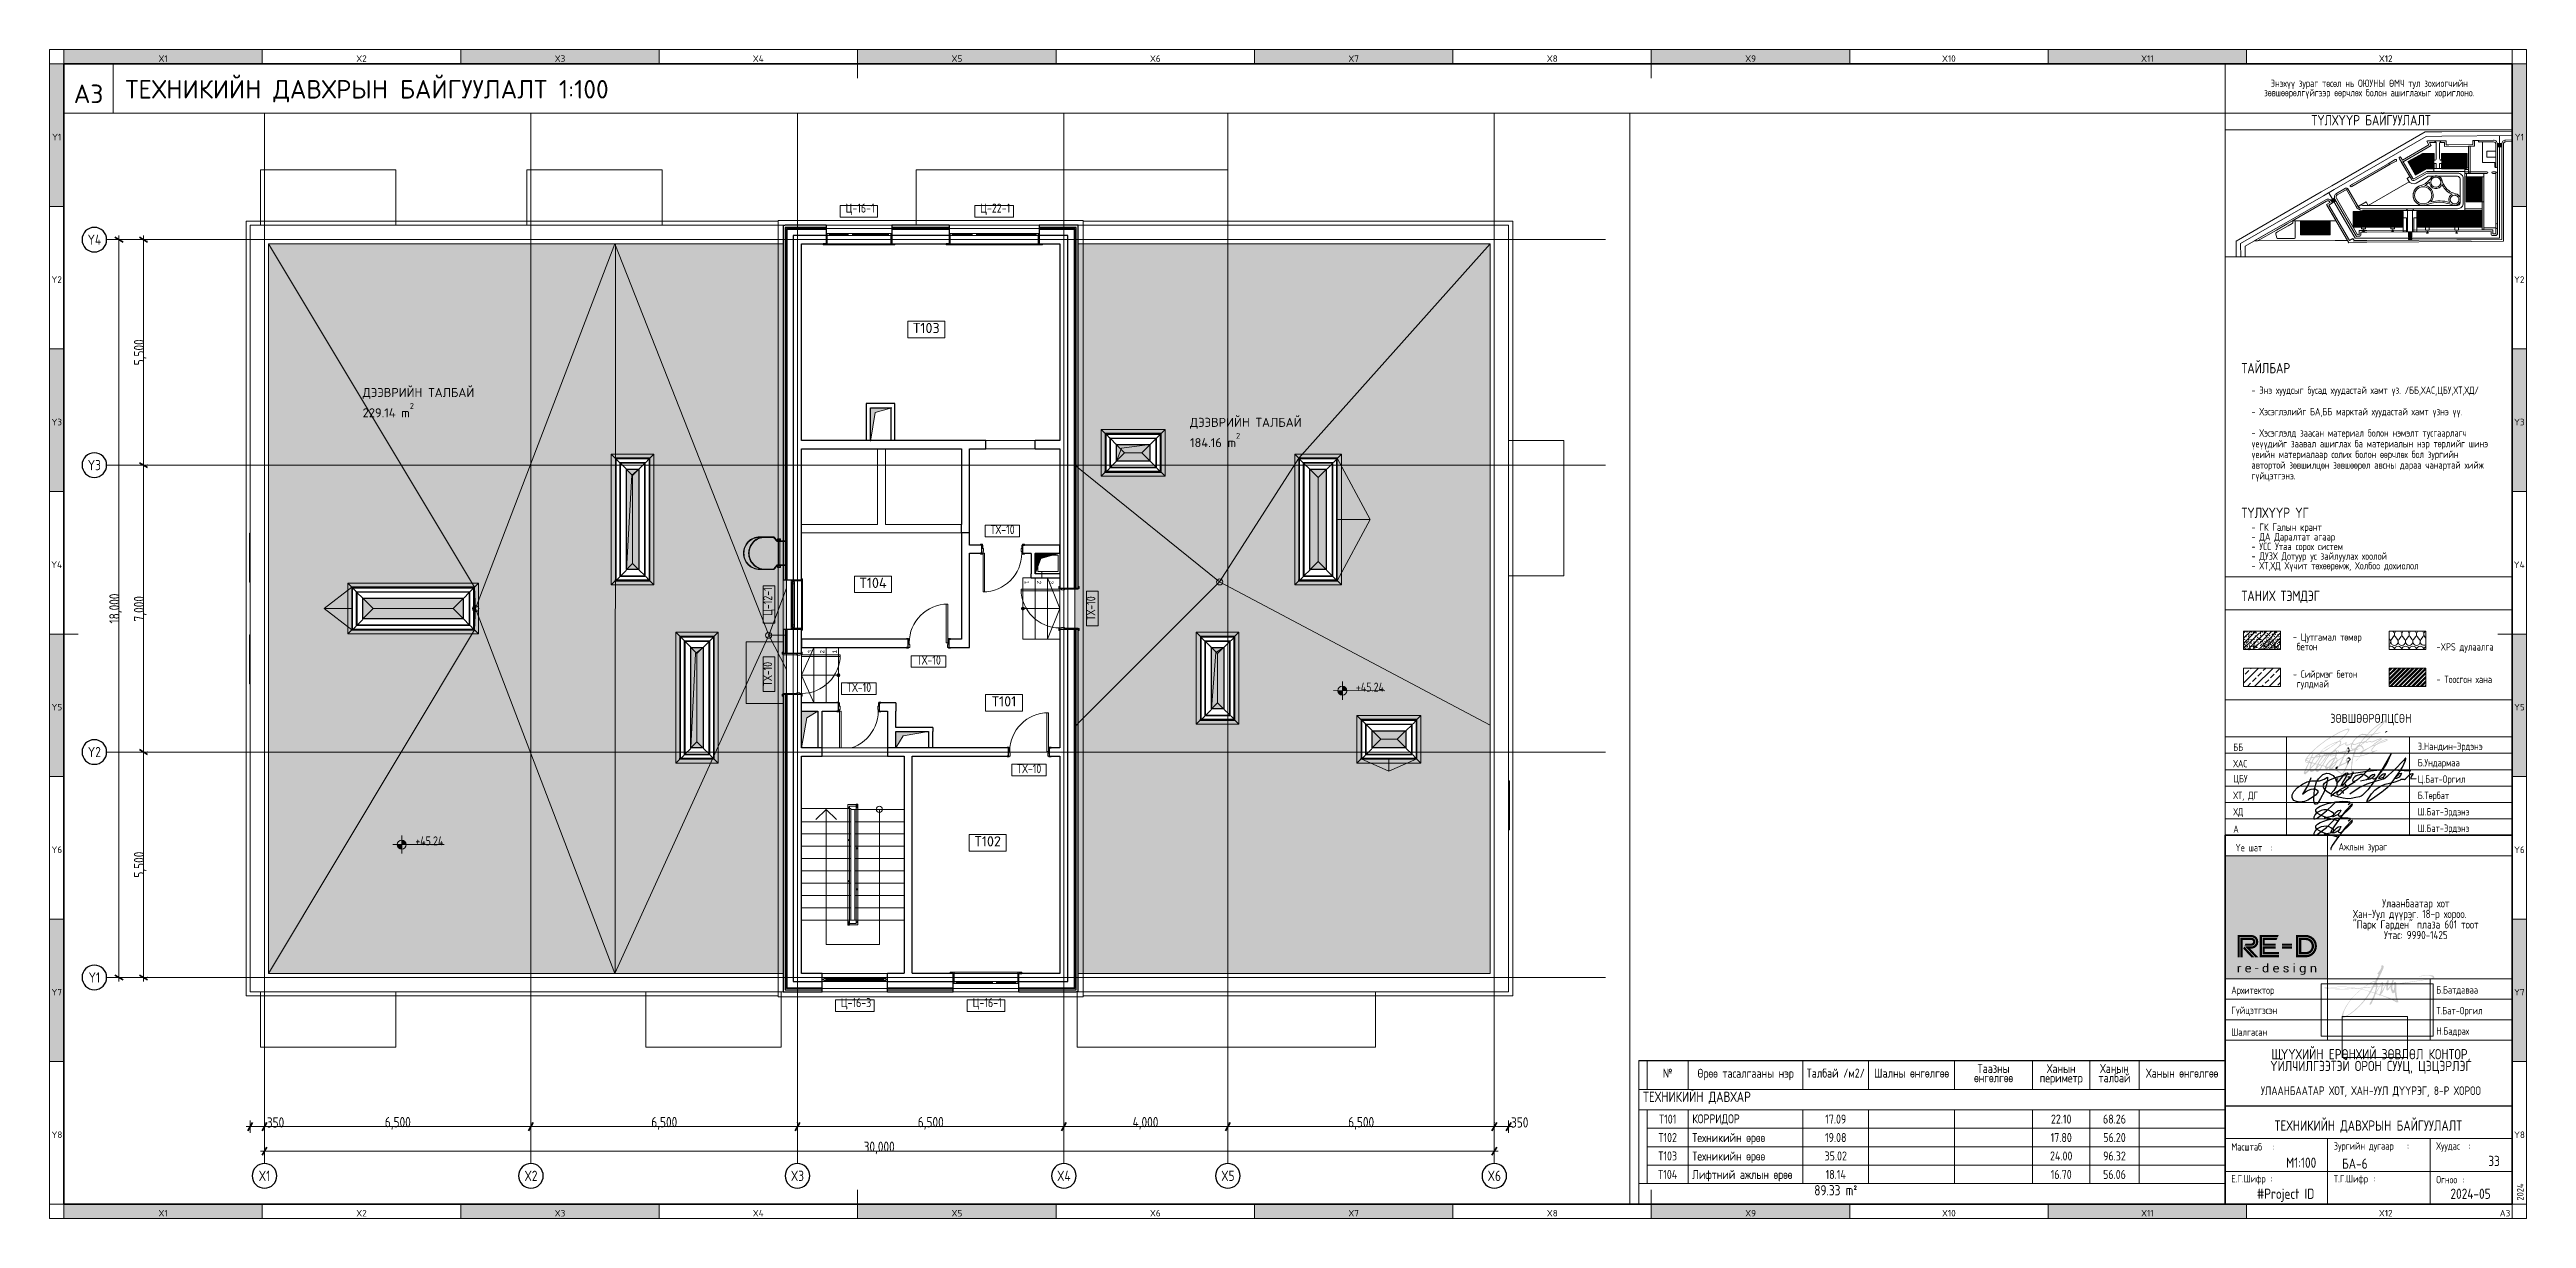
# Paper-space layout 'БА-6 ТЕХНИКИЙН ДАВХРЫН БАЙГУУЛАЛТ' of a CAD drawing. Header units: millimetres. Extents: x 20 to 624, y 6 to 291.
# The model-space entities are those that its viewports show. They can reach past a viewport. Long polylines and large blocks are cut down to what shows.
import ezdxf
from ezdxf.enums import TextEntityAlignment as Align
from ezdxf.xclip import XClip

# ---------------------------------------------------------------- set-up
doc = ezdxf.new("R2010")
doc.units = ezdxf.units.MM
doc.header["$MEASUREMENT"] = 0
doc.header["$XCLIPFRAME"] = 0
doc.set_wipeout_variables(frame=1)
for name, pattern in [('Dashed', [423.333333, 211.666667, -211.666667]), ('Double Dashed', [1093.611073, 529.166651, -211.666656, 141.111112, -211.666656]), ('Hidden Line', [317.5, 211.666667, -105.833333]), ('Wipeout_Contour', [1000, 0, -1000])]:
    doc.linetypes.add(name, pattern=pattern)
for name, color, linetype in [('Archicad Door Markers', 7, 'Continuous'), ('Archicad Doors', 7, 'Continuous'), ('Archicad Window Markers', 7, 'Continuous'), ('Archicad Windows', 7, 'Continuous'), ('Archicad Zone Stamps', 7, 'Continuous'), ('CONCEPT_БА-51 (9)_3_Drawing & Figure', 7, 'Continuous'), ('Dimensioning - General', 7, 'Continuous'), ('Drawing & Figure', 7, 'Continuous'), ('Finish - Ceiling', 7, 'Continuous'), ('Interior - Equipment', 7, 'Continuous'), ('Interior - Stair & Railing', 7, 'Continuous'), ('Model Unit - Zone A', 7, 'Continuous'), ('RENDER_REAL (5)_3_00 ET', 7, 'Continuous'), ('RENDER_REAL (5)_3_Drawing & Figure', 7, 'Continuous'), ('Shell - Roof', 7, 'Continuous'), ('Structural - Bearing', 7, 'Continuous'), ('Structural - Grid', 7, 'Continuous'), ('Structural - Stair & Railing', 7, 'Continuous')]:
    doc.layers.add(name, color=color, linetype=linetype)
doc.layers.add('NonPlottable_Drawing & Figure', color=7, linetype='Continuous', plot=False)
doc.styles.add('GENERATED_STYLE_1', font='arial.ttf')
doc.styles.add('GENERATED_STYLE_2', font='')
doc.styles.add('GENERATED_STYLE_3', font='', dxfattribs={"width": 0.8})
doc.styles.get('GENERATED_STYLE_2').set_extended_font_data('ISOCPEUR MON')
doc.styles.get('GENERATED_STYLE_3').set_extended_font_data('ISOCPEUR MON')
doc.dimstyles.new('GENERATED_STYLE__2', dxfattribs={"dimtxt": 250, "dimasz": 152, "dimexe": 0.18, "dimexo": 0.0625, "dimgap": 0, "dimtad": 1, "dimdec": 0, "dimzin": 0, "dimdsep": 46, "dimtxsty": 'GENERATED_STYLE_3', "dimblk": 'ARROWHEAD_2', "dimblk1": 'ARROWHEAD_2', "dimblk2": 'ARROWHEAD_2', "dimcen": 0.09, "dimse1": 1, "dimse2": 1, "dimclrd": 13, "dimclre": 13, "dimclrt": 13, "dimadec": 0, "dimazin": 0, "dimtfac": 1, "dimtdec": 4, "dimtmove": 0, "dimatfit": 3, "dimfxl": 1, "dimtolj": 1, "dimtzin": 0, "dimarcsym": 0})
picture_1 = doc.add_image_def('image2.jpg', size_in_pixel=(269, 574))
picture_2 = doc.add_image_def('image1.png', size_in_pixel=(6400, 8533))

psp = doc.layouts.new('БА-6 ТЕХНИКИЙН ДАВХРЫН БАЙГУУЛАЛТ')

# ---------------------------------------------------------------- texts
at = {"layer": 'Drawing & Figure', "color": 7, "linetype": 'Continuous', "lineweight": 35}
for s, insert, char_height, attachment_point, style in [('\\A1;{\\pql;\\fISOCPEUR MON|b0|i0|c0|p0;\\W1.000000;ТЕХНИКИЙН ДАВХРЫН БАЙГУУЛАЛТ\\fISOCPEUR MON|b0|i0|c0|p0;\\W1.000000; \\fISOCPEUR MON|b0|i0|c0|p0;\\W1.000000;1:100}', (38.37, 278.22), 4.5, 7, 'GENERATED_STYLE_2'), ('\\A1;{\\pql;\\fISOCPEUR MON|b0|i0|c0|p0;\\W1.000000;X1}', (46.45, 288.08), 1.6, 7, 'GENERATED_STYLE_2'), ('\\A1;{\\pql;\\fISOCPEUR MON|b0|i0|c0|p0;\\W1.000000;X2}', (94.7, 288.08), 1.6, 7, 'GENERATED_STYLE_2'), ('\\A1;{\\pql;\\fISOCPEUR MON|b0|i0|c0|p0;\\W1.000000;X3}', (143.1, 288.08), 1.6, 7, 'GENERATED_STYLE_2'), ('\\A1;{\\pql;\\fISOCPEUR MON|b0|i0|c0|p0;\\W1.000000;X4}', (191.42, 288.08), 1.6, 7, 'GENERATED_STYLE_2'), ('\\A1;{\\pql;\\fISOCPEUR MON|b0|i0|c0|p0;\\W1.000000;X5}', (239.91, 288.08), 1.6, 7, 'GENERATED_STYLE_2'), ('\\A1;{\\pql;\\fISOCPEUR MON|b0|i0|c0|p0;\\W1.000000;X6}', (288.31, 288.08), 1.6, 7, 'GENERATED_STYLE_2'), ('\\A1;{\\pql;\\fISOCPEUR MON|b0|i0|c0|p0;\\W1.000000;X7}', (336.71, 288.08), 1.6, 7, 'GENERATED_STYLE_2'), ('\\A1;{\\pql;\\fISOCPEUR MON|b0|i0|c0|p0;\\W1.000000;X8}', (385.12, 288.08), 1.6, 7, 'GENERATED_STYLE_2'), ('\\A1;{\\pql;\\fISOCPEUR MON|b0|i0|c0|p0;\\W1.000000;X9}', (433.52, 288.08), 1.6, 7, 'GENERATED_STYLE_2'), ('\\A1;{\\pql;\\fISOCPEUR MON|b0|i0|c0|p0;\\W1.000000;X10}', (481.52, 288.08), 1.6, 7, 'GENERATED_STYLE_2'), ('\\A1;{\\pql;\\fISOCPEUR MON|b0|i0|c0|p0;\\W1.000000;X11}', (530.09, 288.08), 1.6, 7, 'GENERATED_STYLE_2'), ('\\A1;{\\pql;\\fISOCPEUR MON|b0|i0|c0|p0;\\W1.000000;X12}', (588.1, 288.08), 1.6, 7, 'GENERATED_STYLE_2'), ('\\A1;{\\pql;\\fISOCPEUR MON|b0|i0|c0|p0;\\W1.000000;A3}', (25.78, 278.04), 4.5, 7, 'GENERATED_STYLE_2'), ('\\A1;{\\pqc;\\fISOCPEUR MON|b0|i0|c0|p0;\\W0.800000;ТҮЛХҮҮР БАЙГУУЛАЛТ}', (586.19, 272.6), 2.5, 8, 'GENERATED_STYLE_3'), ('\\A1;{\\pql;\\fISOCPEUR MON|b0|i0|c0|p0;\\W1.000000;Y1}', (20.5, 268.94), 1.6, 7, 'GENERATED_STYLE_2'), ('\\A1;{\\pql;\\fISOCPEUR MON|b0|i0|c0|p0;\\W1.000000;Y1}', (621.23, 268.94), 1.6, 7, 'GENERATED_STYLE_2'), ('\\A1;{\\pql;\\fISOCPEUR MON|b0|i0|c0|p0;\\W1.000000;Y2}', (20.34, 234.17), 1.6, 7, 'GENERATED_STYLE_2'), ('\\A1;{\\pql;\\fISOCPEUR MON|b0|i0|c0|p0;\\W1.000000;Y2}', (621.07, 234.17), 1.6, 7, 'GENERATED_STYLE_2'), ('\\A1;{\\pql;\\fISOCPEUR MON|b0|i0|c0|p0;\\W1.000000;Y3}', (20.34, 199.4), 1.6, 7, 'GENERATED_STYLE_2'), ('\\A1;{\\pql;\\fISOCPEUR MON|b0|i0|c0|p0;\\W1.000000;Y3}', (621.07, 199.4), 1.6, 7, 'GENERATED_STYLE_2'), ('\\A1;{\\pql;\\fISOCPEUR MON|b0|i0|c0|p0;\\W1.000000;Y4}', (20.26, 164.62), 1.6, 7, 'GENERATED_STYLE_2'), ('\\A1;{\\pql;\\fISOCPEUR MON|b0|i0|c0|p0;\\W1.000000;Y4}', (620.99, 164.62), 1.6, 7, 'GENERATED_STYLE_2'), ('\\A1;{\\pql;\\fISOCPEUR MON|b0|i0|c0|p0;\\W1.000000;Y5}', (20.34, 129.85), 1.6, 7, 'GENERATED_STYLE_2'), ('\\A1;{\\pql;\\fISOCPEUR MON|b0|i0|c0|p0;\\W1.000000;Y5}', (621.07, 129.85), 1.6, 7, 'GENERATED_STYLE_2'), ('\\A1;{\\pql;\\fISOCPEUR MON|b0|i0|c0|p0;\\W0.800000;Үе шат}', (553.1, 95.48), 1.8, 7, 'GENERATED_STYLE_3'), ('\\A1;{\\pql;\\fISOCPEUR MON|b0|i0|c0|p0;\\W0.800000;Ажлын зураг}', (578.27, 95.21), 1.8, 7, 'GENERATED_STYLE_3'), ('\\A1;{\\pql;\\fISOCPEUR MON|b0|i0|c0|p0;\\W1.000000;Y6}', (20.34, 95.07), 1.6, 7, 'GENERATED_STYLE_2'), ('\\A1;{\\pql;\\fISOCPEUR MON|b0|i0|c0|p0;\\W0.800000;:}', (561.72, 95.48), 1.8, 7, 'GENERATED_STYLE_3'), ('\\A1;{\\pql;\\fISOCPEUR MON|b0|i0|c0|p0;\\W1.000000;Y6}', (621.07, 95.07), 1.6, 7, 'GENERATED_STYLE_2'), ('\\A1;{\\pql;\\fISOCPEUR MON|b0|i0|c0|p0;\\W1.000000;Y7}', (20.34, 60.3), 1.6, 7, 'GENERATED_STYLE_2'), ('\\A1;{\\pql;\\fISOCPEUR MON|b0|i0|c0|p0;\\W0.800000;Архитектор}', (552.09, 60.21), 1.8, 7, 'GENERATED_STYLE_3'), ('\\A1;{\\pql;\\fISOCPEUR MON|b0|i0|c0|p0;\\W0.800000;Б.Батдаваа}', (602.1, 60.48), 1.8, 7, 'GENERATED_STYLE_3'), ('\\A1;{\\pql;\\fISOCPEUR MON|b0|i0|c0|p0;\\W1.000000;Y7}', (621.07, 60.3), 1.6, 7, 'GENERATED_STYLE_2'), ('\\A1;{\\pql;\\fISOCPEUR MON|b0|i0|c0|p0;\\W0.800000;Гүйцэтгэсэн}', (552.09, 55.26), 1.8, 7, 'GENERATED_STYLE_3'), ('\\A1;{\\pql;\\fISOCPEUR MON|b0|i0|c0|p0;\\W0.800000;Т\\fISOCPEUR MON|b0|i0|c0|p0;\\W0.800000;.\\fISOCPEUR MON|b0|i0|c0|p0;\\W0.800000;Бат-Оргил}', (602.1, 55.23), 1.8, 7, 'GENERATED_STYLE_3'), ('\\A1;{\\pql;\\fISOCPEUR MON|b0|i0|c0|p0;\\W0.800000;Шалгасан}', (552.09, 50.48), 1.8, 7, 'GENERATED_STYLE_3'), ('\\A1;{\\pql;\\fISOCPEUR MON|b0|i0|c0|p0;\\W0.800000;Н\\fISOCPEUR MON|b0|i0|c0|p0;\\W0.800000;.\\fISOCPEUR MON|b0|i0|c0|p0;\\W0.800000;Бадрах}', (602.1, 50.23), 1.8, 7, 'GENERATED_STYLE_3'), ('\\A1;{\\pqc;\\fISOCPEUR MON|b0|i0|c0|p0;\\W0.800000;УЛААНБААТАР ХОТ, ХАН-УУЛ ДҮҮРЭГ, \\fISOCPEUR MON|b0|i0|c0|p0;\\W0.800000;8\\fISOCPEUR MON|b0|i0|c0|p0;\\W0.800000;-Р ХОРОО}', (586.14, 35.54), 2.1, 8, 'GENERATED_STYLE_3'), ('\\A1;{\\pqc;\\fISOCPEUR MON|b0|i0|c0|p0;\\W0.800000;ТЕХНИКИЙН ДАВХРЫН БАЙГУУЛАЛТ}', (585.52, 26.8), 2.5, 8, 'GENERATED_STYLE_3'), ('\\A1;{\\pql;\\fISOCPEUR MON|b0|i0|c0|p0;\\W1.000000;Y8}', (20.34, 25.53), 1.6, 7, 'GENERATED_STYLE_2'), ('\\A1;{\\pql;\\fISOCPEUR MON|b0|i0|c0|p0;\\W0.800000;Масштаб}', (552.09, 22.48), 1.8, 7, 'GENERATED_STYLE_3'), ('\\A1;{\\pql;\\fISOCPEUR MON|b0|i0|c0|p0;\\W0.800000;Зургийн дугаар}', (577.1, 22.21), 1.8, 7, 'GENERATED_STYLE_3'), ('\\A1;{\\pql;\\fISOCPEUR MON|b0|i0|c0|p0;\\W0.800000;Хуудас}', (602.1, 22.21), 1.8, 7, 'GENERATED_STYLE_3'), ('\\A1;{\\pql;\\fISOCPEUR MON|b0|i0|c0|p0;\\W1.000000;Y8}', (621.07, 25.53), 1.6, 7, 'GENERATED_STYLE_2'), ('\\A1;{\\pql;\\fISOCPEUR MON|b0|i0|c0|p0;\\W0.800000;:}', (562.15, 22.48), 1.8, 7, 'GENERATED_STYLE_3'), ('\\A1;{\\pql;\\fISOCPEUR MON|b0|i0|c0|p0;\\W0.800000;М\\fISOCPEUR MON|b0|i0|c0|p0;\\W0.800000;1:100}', (565.45, 18.27), 2.5, 7, 'GENERATED_STYLE_3'), ('\\A1;{\\pql;\\fISOCPEUR MON|b0|i0|c0|p0;\\W0.800000;:}', (594.97, 22.75), 1.8, 7, 'GENERATED_STYLE_3'), ('\\A1;{\\pql;\\fISOCPEUR MON|b0|i0|c0|p0;\\W0.800000;:}', (610, 22.75), 1.8, 7, 'GENERATED_STYLE_3'), ('\\A1;{\\pql;\\fISOCPEUR MON|b0|i0|c0|p0;\\W0.800000;33}', (614.79, 18.68), 2.5, 7, 'GENERATED_STYLE_3'), ('\\A1;{\\pql;\\fISOCPEUR MON|b0|i0|c0|p0;\\W0.800000;Е.Г.Шифр}', (552.09, 14.21), 1.8, 7, 'GENERATED_STYLE_3'), ('\\A1;{\\pql;\\fISOCPEUR MON|b0|i0|c0|p0;\\W0.800000;:}', (561.62, 14.75), 1.8, 7, 'GENERATED_STYLE_3'), ('\\A1;{\\pql;\\fISOCPEUR MON|b0|i0|c0|p0;\\W0.800000;Т.Г.Шифр}', (577.1, 14.21), 1.8, 7, 'GENERATED_STYLE_3'), ('\\A1;{\\pql;\\fISOCPEUR MON|b0|i0|c0|p0;\\W0.800000;:}', (586.8, 14.75), 1.8, 7, 'GENERATED_STYLE_3'), ('\\A1;{\\pql;\\fISOCPEUR MON|b0|i0|c0|p0;\\W0.800000;Огноо}', (602.1, 14.48), 1.8, 7, 'GENERATED_STYLE_3'), ('\\A1;{\\pql;\\fISOCPEUR MON|b0|i0|c0|p0;\\W0.800000;2024-0\\fISOCPEUR MON|b0|i0|c0|p0;\\W0.800000;5}', (605.56, 10.68), 2.5, 7, 'GENERATED_STYLE_3'), ('\\A1;{\\pql;\\fISOCPEUR MON|b0|i0|c0|p0;\\W0.800000;:}', (608.56, 14.48), 1.8, 7, 'GENERATED_STYLE_3'), ('\\A1;{\\pql;\\fISOCPEUR MON|b0|i0|c0|p0;\\W1.000000;X1}', (46.45, 6.39), 1.6, 7, 'GENERATED_STYLE_2'), ('\\A1;{\\pql;\\fISOCPEUR MON|b0|i0|c0|p0;\\W1.000000;X2}', (94.7, 6.39), 1.6, 7, 'GENERATED_STYLE_2'), ('\\A1;{\\pql;\\fISOCPEUR MON|b0|i0|c0|p0;\\W1.000000;X3}', (143.1, 6.39), 1.6, 7, 'GENERATED_STYLE_2'), ('\\A1;{\\pql;\\fISOCPEUR MON|b0|i0|c0|p0;\\W1.000000;X4}', (191.42, 6.39), 1.6, 7, 'GENERATED_STYLE_2'), ('\\A1;{\\pql;\\fISOCPEUR MON|b0|i0|c0|p0;\\W1.000000;X5}', (239.91, 6.39), 1.6, 7, 'GENERATED_STYLE_2'), ('\\A1;{\\pql;\\fISOCPEUR MON|b0|i0|c0|p0;\\W1.000000;X6}', (288.31, 6.39), 1.6, 7, 'GENERATED_STYLE_2'), ('\\A1;{\\pql;\\fISOCPEUR MON|b0|i0|c0|p0;\\W1.000000;X7}', (336.71, 6.39), 1.6, 7, 'GENERATED_STYLE_2'), ('\\A1;{\\pql;\\fISOCPEUR MON|b0|i0|c0|p0;\\W1.000000;X8}', (385.12, 6.39), 1.6, 7, 'GENERATED_STYLE_2'), ('\\A1;{\\pql;\\fISOCPEUR MON|b0|i0|c0|p0;\\W1.000000;X9}', (433.52, 6.39), 1.6, 7, 'GENERATED_STYLE_2'), ('\\A1;{\\pql;\\fISOCPEUR MON|b0|i0|c0|p0;\\W1.000000;X10}', (481.52, 6.39), 1.6, 7, 'GENERATED_STYLE_2'), ('\\A1;{\\pql;\\fISOCPEUR MON|b0|i0|c0|p0;\\W1.000000;X11}', (530.09, 6.39), 1.6, 7, 'GENERATED_STYLE_2'), ('\\A1;{\\pql;\\fISOCPEUR MON|b0|i0|c0|p0;\\W1.000000;X12}', (588.1, 6.39), 1.6, 7, 'GENERATED_STYLE_2'), ('\\A1;{\\pql;\\fISOCPEUR MON|b0|i0|c0|p0;\\W1.000000;A3}', (617.57, 6.39), 1.6, 7, 'GENERATED_STYLE_2')]:
    psp.add_mtext(s, dxfattribs=dict(at, insert=insert, char_height=char_height, attachment_point=attachment_point, style=style))
at = {"layer": 'Drawing & Figure', "color": 7, "linetype": 'Continuous', "lineweight": 13, "char_height": 1.8, "style": 'GENERATED_STYLE_3'}
for s, insert, attachment_point, line_spacing_factor in [('\\A1;{\\pqc;\\fISOCPEUR MON|b0|i0|c0|p0;\\W0.800000;Энэхүү зураг төсөл нь \\fISOCPEUR MON|b0|i0|c0|p0;\\W0.800000;ОЮУНЫ ӨМЧ тул зохиогчийн\\P\\pqc;\\fISOCPEUR MON|b0|i0|c0|p0;\\W0.800000;зөвшөөрөлгүйгээр өөрчлөх болон ашиглахыг хориглоно.}', (585.76, 281.45), 5, 0.763834), ('\\A1;{\\pql;\\fISOCPEUR MON|b0|i0|c0|p0;\\W0.800000;- ГК \\fISOCPEUR MON|b0|i0|c0|p0;\\H1.012755x;\\W0.800000;Галын кран\\fISOCPEUR MON|b0|i0|c0|p0;\\H0.987406x;\\W0.800000;т\\P\\pql;\\fISOCPEUR MON|b0|i0|c0|p0;\\H1.012755x;\\W0.800000;- ДА Даралтат агаар\\P\\pql;\\fISOCPEUR MON|b0|i0|c0|p0;\\H0.987406x;\\W0.800000;- \\fISOCPEUR MON|b0|i0|c0|p0;\\H1.012755x;\\W0.800000;УСС Утаа сорох систем\\P\\pql;\\fISOCPEUR MON|b0|i0|c0|p0;\\W0.800000;- ДУЗХ Дотуур ус зайлуулах хоолой\\P\\pql;\\fISOCPEUR MON|b0|i0|c0|p0;\\H0.987406x;\\W0.800000;- \\fISOCPEUR MON|b0|i0|c0|p0;\\H1.012755x;\\W0.800000;ХТ,ХД Хүчит төхөөрөмж, Холбоо дохиолол}', (557.01, 163.7), 7, 0.773519), ('\\A1;{\\pql;\\fISOCPEUR MON|b0|i0|c0|p0;\\W0.800000;- Цутгамал төмөр\\P\\pql;\\fISOCPEUR MON|b0|i0|c0|p0;\\H1.013321x;\\W0.800000; бетон}', (567.11, 144.51), 7, 0.775984), ('\\A1;{\\pql;\\fISOCPEUR MON|b0|i0|c0|p0;\\W0.800000;- Сийрмэг бетон\\P\\pql;\\fISOCPEUR MON|b0|i0|c0|p0;\\H1.013321x;\\W0.800000; гулдмай}', (567.11, 134.97), 7, 0.775701)]:
    psp.add_mtext(s, dxfattribs=dict(at, insert=insert, attachment_point=attachment_point, line_spacing_factor=line_spacing_factor))
at = {"layer": 'Drawing & Figure', "color": 7, "linetype": 'Continuous', "lineweight": 13, "style": 'GENERATED_STYLE_3'}
for s, insert, char_height, attachment_point in [('\\A1;{\\pql;\\fISOCPEUR MON|b0|i0|c0|p0;\\W0.800000;ТАЙЛБАР}', (554.58, 212.11), 2.5, 7), ('\\A1;{\\pql;\\fISOCPEUR MON|b0|i0|c0|p0;\\W0.800000;ТҮЛХҮҮР ҮГ}', (554.58, 176.82), 2.5, 7), ('\\A1;{\\pql;\\fISOCPEUR MON|b0|i0|c0|p0;\\W0.800000;ТАНИХ ТЭМДЭГ}', (554.58, 156.05), 2.5, 7), ('\\A1;{\\pql;\\fISOCPEUR MON|b0|i0|c0|p0;\\W0.800000;- \\fISOCPEUR MON|b0|i0|c0|p0;\\W0.800000;Тоосгон хана}', (602.15, 136.55), 1.8, 7), ('\\A1;{\\pql;\\fISOCPEUR MON|b0|i0|c0|p0;\\W0.800000;ЗӨВШӨӨРӨЛЦСӨН}', (576.27, 126.22), 2.2, 7), ('\\A1;{\\pql;\\fISOCPEUR MON|b0|i0|c0|p0;\\W0.800000;ББ}', (552.58, 119.98), 1.8, 7), ('\\A1;{\\pql;\\fISOCPEUR MON|b0|i0|c0|p0;\\W0.800000;Э.Нандин-Эрдэнэ}', (597.58, 119.71), 1.8, 7), ('\\A1;{\\pql;\\fISOCPEUR MON|b0|i0|c0|p0;\\W0.800000;ХАС}', (552.58, 115.98), 1.8, 7), ('\\A1;{\\pql;\\fISOCPEUR MON|b0|i0|c0|p0;\\W0.800000;Б.Ундармаа}', (597.58, 115.71), 1.8, 7), ('\\A1;{\\pql;\\fISOCPEUR MON|b0|i0|c0|p0;\\W0.800000;ХТ, ДГ}', (552.58, 107.8), 1.8, 7), ('\\A1;{\\pql;\\fISOCPEUR MON|b0|i0|c0|p0;\\W0.800000;ЦБУ}', (552.58, 111.8), 1.8, 7), ('\\A1;{\\pql;\\fISOCPEUR MON|b0|i0|c0|p0;\\W0.800000;Ц.Бат-Оргил}', (597.58, 111.71), 1.8, 7), ('\\A1;{\\pql;\\fISOCPEUR MON|b0|i0|c0|p0;\\W0.800000;Б.Т\\fISOCPEUR MON|b0|i0|c0|p0;\\W0.800000;өрбат}', (597.58, 107.73), 1.8, 7), ('\\A1;{\\pql;\\fISOCPEUR MON|b0|i0|c0|p0;\\W0.800000;ХД}', (552.58, 103.85), 1.8, 7), ('\\A1;{\\pql;\\fISOCPEUR MON|b0|i0|c0|p0;\\W0.800000;Ш.Бат-Эрдэнэ}', (597.58, 103.73), 1.8, 7), ('\\A1;{\\pql;\\fISOCPEUR MON|b0|i0|c0|p0;\\W0.800000;A}', (552.58, 99.98), 1.8, 7), ('\\A1;{\\pql;\\fISOCPEUR MON|b0|i0|c0|p0;\\W0.800000;Ш.Бат-Эрдэнэ}', (597.58, 99.73), 1.8, 7), ('\\A1;{\\pqr;\\fISOCPEUR MON|b0|i0|c0|p0;\\W0.800000;БА-6}', (585.34, 18.03), 2.5, 9), ('\\A1;{\\pql;\\fISOCPEUR MON|b0|i0|c0|p0;\\W0.800000;#Project ID}', (558.33, 9.93), 2.5, 7)]:
    psp.add_mtext(s, dxfattribs=dict(at, insert=insert, char_height=char_height, attachment_point=attachment_point))
at = {"layer": 'Drawing & Figure', "color": 7, "linetype": 'Continuous', "lineweight": 13, "insert": (557.01, 185.68), "char_height": 1.8, "width": 57.6276, "attachment_point": 7, "line_spacing_factor": 0.868604, "style": 'GENERATED_STYLE_3'}
psp.add_mtext('\\A1;{\\pql;\\fISOCPEUR MON|b0|i0|c0|p0;\\W0.800000;- Энэ хуудсыг бусад хуудастай хамт үз.\\fISOCPEUR MON|b0|i0|c0|p0;\\W0.800000; \\fISOCPEUR MON|b0|i0|c0|p0;\\W0.800000;/ББ,ХАС,ЦБУ,ХТ,ХД/\\P\\pql;\\fISOCPEUR MON|b0|i0|c0|p0;\\W0.800000;\\P\\pql;\\fISOCPEUR MON|b0|i0|c0|p0;\\W0.800000;- Хэсэглэлийг БА,ББ марктай хуудастай хамт үзнэ үү.\\P\\pql;\\fISOCPEUR MON|b0|i0|c0|p0;\\W0.800000;\\P\\pql;\\fISOCPEUR MON|b0|i0|c0|p0;\\W0.800000;- Хэсэглэлд заасан материал болон нэмэлт тусгаарлагч үеүүдийг заавал ашиглах ба \\fISOCPEUR MON|b0|i0|c0|p0;\\W0.800000;материалын нэр төрлийг шинэ үеийн материалаар солих болон өөрчлөх бол зургийн автортой зөвшилцөн зөвшөөрөл авсны дараа чанартай хийж гүйцэтгэнэ.}', dxfattribs=at)
at = {"layer": 'Drawing & Figure', "color": 7, "linetype": 'Continuous', "lineweight": 35, "attachment_point": 8, "style": 'GENERATED_STYLE_3'}
for s, insert, char_height, line_spacing_factor in [('\\A1;{\\pqc;\\fISOCPEUR MON|b0|i0|c0|p0;\\W0.800000;Улаанбаатар хот\\P\\pql;\\fISOCPEUR MON|b0|i0|c0|p0;\\W0.800000;Хан-Уул дүүрэг. 18-р хороо.\\P\\pql;\\fISOCPEUR MON|b0|i0|c0|p0;\\W0.800000;"Парк Гарден" плаза 601 тоот\\P\\pqc;\\fISOCPEUR MON|b0|i0|c0|p0;\\W0.800000;Утас: 9990\\fISOCPEUR MON|b0|i0|c0|p0;\\W0.800000;-\\fISOCPEUR MON|b0|i0|c0|p0;\\W0.800000;1425}', (597.1, 74.05), 2, 0.774194), ('\\A1;{\\pqc;\\fISOCPEUR MON|b0|i0|c0|p0;\\W0.800000;ШҮҮХИЙН ЕРӨНХИЙ ЗӨВЛӨЛ КОНТОР, \\P\\pqc;\\fISOCPEUR MON|b0|i0|c0|p0;\\W0.800000;ҮЙЛЧИЛГЭЭТЭЙ ОРОН СУУЦ, ЦЭЦЭРЛЭГ}', (586.14, 41.18), 2.5, 0.690201)]:
    psp.add_mtext(s, dxfattribs=dict(at, insert=insert, char_height=char_height, line_spacing_factor=line_spacing_factor))
at = {"layer": 'Drawing & Figure', "color": 7, "linetype": 'Continuous', "lineweight": 35, "insert": (623.38, 10.28), "char_height": 1.6, "attachment_point": 7, "rotation": 90, "style": 'GENERATED_STYLE_3'}
psp.add_mtext('\\A1;{\\pql;\\fISOCPEUR MON|b0|i0|c0|p0;\\W0.800000;202\\fISOCPEUR MON|b0|i0|c0|p0;\\W0.800000;4}', dxfattribs=at)

msp = doc.modelspace()

# ---------------------------------------------------------------- texts
at = {"color": 13, "lineweight": 13, "char_height": 220, "attachment_point": 7, "style": 'GENERATED_STYLE_3'}
for insert, rotation in [((1000376.8, 95146.8), 180), ((977432, 91393.9), 179.73266)]:
    msp.add_mtext('\\A1;{\\pql;\\fISOCPEUR MON|b0|i0|c0|p0;\\W0.800000;+45.24}', dxfattribs=dict(at, insert=insert, rotation=rotation))
at = {"layer": 'Drawing & Figure', "color": 13, "lineweight": 13, "char_height": 220, "attachment_point": 7, "rotation": 180, "style": 'GENERATED_STYLE_2'}
for s, insert in [('{\\fISOCPEUR MON|b0|i0|c0|p0;ДЭЭВРИЙН ТАЛБАЙ^M184.16 m{\\H0.66x;\\S2^  ;}}', (981478.7, 85431.2)), ('{\\fISOCPEUR MON|b0|i0|c0|p0;ДЭЭВРИЙН ТАЛБАЙ^M229.14 m{\\H0.66x;\\S2^  ;}}', (1001661.2, 84703.1))]:
    msp.add_mtext(s, dxfattribs=dict(at, insert=insert))

# ---------------------------------------------------------------- blocks, each defined once
blk = doc.blocks.new('*X771')
at = {"layer": 'Drawing & Figure', "color": 7, "linetype": 'Continuous', "lineweight": 9}
for p, q in [((590.8, 147.17), (590.58, 147.46)), ((591.16, 147.17), (591.7, 147.89)), ((592.6, 147.17), (592.06, 147.89)), ((592.96, 147.17), (593.5, 147.89)), ((594.4, 147.17), (593.86, 147.89)), ((594.76, 147.17), (595.3, 147.89)), ((596.2, 147.17), (595.66, 147.89)), ((596.56, 147.17), (597.1, 147.89)), ((598, 147.17), (597.46, 147.89)), ((598.36, 147.17), (598.9, 147.89)), ((599.58, 147.46), (599.26, 147.89))]:
    blk.add_line(p, q, dxfattribs=at)
for centre, start, end in [((590.08, 146.63), 303.76348, 36.8699), ((590.98, 144.65), 90, 116.37435), ((591.88, 146.63), 143.1301, 36.8699), ((590.98, 144.65), 2.41769, 90), ((590.98, 148.43), 323.1301, 57.37148), ((592.78, 148.43), 122.62852, 216.8699), ((592.78, 144.65), 90, 177.58231), ((593.68, 146.63), 143.1301, 36.8699), ((592.78, 144.65), 2.41769, 90), ((592.78, 148.43), 323.1301, 57.37148), ((594.58, 148.43), 122.62852, 216.8699), ((594.58, 144.65), 90, 177.58231), ((595.48, 146.63), 143.1301, 36.8699), ((594.58, 144.65), 2.41769, 90), ((594.58, 148.43), 323.1301, 57.37148), ((596.38, 148.43), 122.62852, 216.8699), ((596.38, 144.65), 90, 177.58231), ((597.28, 146.63), 143.1301, 36.8699), ((596.38, 144.65), 2.41769, 90), ((596.38, 148.43), 323.1301, 57.37148), ((598.18, 148.43), 122.62852, 216.8699), ((598.18, 144.65), 90, 177.58231), ((599.08, 146.63), 143.1301, 303.76348), ((598.18, 144.65), 2.41769, 90), ((598.18, 148.43), 323.1301, 57.37148), ((599.98, 148.43), 122.62852, 216.8699), ((599.98, 144.65), 116.37435, 177.58231)]:
    blk.add_arc(centre, 0.9, start, end, dxfattribs=at)
blk = doc.blocks.new('*X772')
at = {"layer": 'Drawing & Figure', "color": 7, "linetype": 'Continuous', "lineweight": 9}
for p, q in [((555.1, 147.45), (556.84, 149.19)), ((555.1, 148.7), (555.59, 149.19)), ((555.1, 149.02), (555.21, 148.82)), ((555.21, 148.82), (555.1, 148.82)), ((555.1, 144.95), (557.57, 147.41)), ((555.1, 146.2), (556.32, 147.41)), ((555.1, 145.68), (555.21, 145.49)), ((555.21, 145.49), (555.1, 145.49)), ((556.09, 144.69), (558.82, 147.41)), ((556.32, 147.41), (556.17, 147.15)), ((556.17, 147.15), (556.47, 147.15)), ((556.32, 147.41), (558.09, 149.19)), ((556.47, 147.15), (556.32, 147.41)), ((557.34, 144.69), (558.82, 146.16)), ((557.41, 148.82), (557.57, 149.08)), ((557.71, 148.82), (557.41, 148.82)), ((557.41, 145.49), (557.57, 145.75)), ((557.71, 145.49), (557.41, 145.49)), ((557.57, 149.08), (557.71, 148.82)), ((557.57, 147.41), (558.82, 148.66)), ((557.57, 145.75), (557.71, 145.49)), ((558.82, 147.15), (558.97, 147.41)), ((558.97, 147.15), (558.82, 147.15)), ((558.97, 148.66), (559.49, 149.19)), ((558.97, 147.41), (560.74, 149.19)), ((558.97, 146.16), (560.22, 147.41)), ((558.97, 144.91), (561.47, 147.41)), ((559.12, 147.15), (558.97, 147.41)), ((558.97, 147.15), (559.12, 147.15)), ((559.99, 144.69), (562.72, 147.41)), ((560.07, 148.82), (560.22, 149.08)), ((560.37, 148.82), (560.07, 148.82)), ((560.07, 145.49), (560.22, 145.75)), ((560.37, 145.49), (560.07, 145.49)), ((560.22, 147.41), (561.99, 149.19)), ((560.22, 149.08), (560.37, 148.82)), ((560.22, 145.75), (560.37, 145.49)), ((561.24, 144.69), (563.97, 147.41)), ((561.47, 147.41), (561.32, 147.15)), ((561.32, 147.15), (561.62, 147.15)), ((561.47, 147.41), (563.24, 149.19)), ((561.62, 147.15), (561.47, 147.41)), ((562.49, 144.69), (564.1, 146.3)), ((562.57, 148.82), (562.72, 149.08)), ((562.87, 148.82), (562.57, 148.82)), ((562.57, 145.49), (562.72, 145.75)), ((562.87, 145.49), (562.57, 145.49)), ((562.72, 149.08), (562.87, 148.82)), ((562.72, 147.41), (564.1, 148.8)), ((562.72, 145.75), (562.87, 145.49)), ((563.74, 144.69), (564.1, 145.05)), ((563.97, 147.41), (563.82, 147.15)), ((563.82, 147.15), (564.1, 147.15)), ((563.97, 147.41), (564.1, 147.55)), ((564.1, 147.18), (563.97, 147.41)), ((558.59, 144.69), (558.82, 144.91))]:
    blk.add_line(p, q, dxfattribs=at)
for p in [(555.15, 145.68), (555.35, 146.35), (555.35, 145.97), (555.37, 147.17), (555.45, 147.81), (555.52, 146.68), (555.6, 145.7), (555.71, 147.89), (555.73, 146.27), (555.89, 145.06), (555.9, 149.01), (555.96, 146.54), (556.02, 145.49), (556.08, 146.55), (556.33, 146.81), (556.35, 147.87), (556.37, 148.27), (556.44, 148.16), (556.5, 145.78), (556.6, 145.53), (556.66, 145.04), (556.88, 146.23), (556.89, 147.15), (556.91, 146.54), (556.92, 148.41), (557.09, 148.98), (557.18, 145.46), (557.26, 148.43), (557.52, 145.21), (557.59, 145.12), (557.61, 147.16), (557.63, 146.54), (557.83, 146.08), (557.85, 145.58), (557.98, 148.02), (557.99, 146.45), (558.1, 148.91), (558.11, 148.73), (558.13, 146.67), (558.23, 145.35), (558.24, 145.23), (558.34, 145.79), (558.36, 147.2), (558.37, 145.24), (558.51, 147.65), (558.58, 146.54), (558.82, 147.41), (558.82, 147.41), (558.82, 147.41), (558.97, 147.41), (558.97, 147.41), (558.97, 147.41), (559.18, 148.59), (559.22, 146.64), (559.23, 148.12), (559.25, 145.77), (559.36, 147.1), (559.38, 145.36), (559.52, 145.98), (559.64, 148.95), (559.68, 146.69), (559.81, 146.28), (559.89, 147.08), (559.92, 145.55), (559.99, 145.07), (560.11, 146.14), (560.13, 148.46), (560.28, 146.67), (560.43, 149.01), (560.52, 146), (560.53, 147.54), (560.54, 148.21), (560.59, 145.61), (560.75, 147.03), (560.78, 146.77), (560.79, 146.54), (560.8, 145.04), (560.87, 148.59), (561.04, 145.99), (561.05, 147.61), (561.09, 145.13), (561.11, 146.32), (561.27, 145.58), (561.32, 146.66), (561.42, 147.03), (561.48, 148.07), (561.56, 146.51), (561.56, 145.09), (561.69, 145.96), (561.73, 149), (561.82, 145.82), (561.92, 147.56), (561.93, 145.1), (562.01, 146.54), (562.02, 147.03), (562.07, 148.35), (562.16, 149.14), (562.22, 146.22), (562.23, 145.15), (562.3, 148.47), (562.35, 146.83), (562.47, 146.48), (562.51, 145.46), (562.56, 147.93), (562.59, 149.15), (562.63, 145.76), (562.65, 145.92), (562.7, 145.14), (562.76, 146.17), (562.81, 146.03), (562.87, 148.41), (562.98, 149.12), (562.98, 147.04), (563.05, 146.64), (563.14, 148.91), (563.21, 145.08), (563.3, 146.15), (563.39, 147.21), (563.43, 145.62), (563.45, 148.37), (563.55, 145.34), (563.64, 146.43), (563.73, 147.88), (563.88, 146.73), (563.93, 146.35), (563.95, 145.95), (555.39, 144.79), (555.49, 144.95), (556.37, 144.71), (556.79, 144.73), (557.11, 144.72), (557.11, 144.72), (558.05, 144.76), (559.58, 144.92), (561.46, 144.9), (561.47, 144.79), (562.2, 144.75), (562.51, 144.72), (563.48, 144.89)]:
    blk.add_point(p, dxfattribs=at)
blk = doc.blocks.new('Drawing_6_3', base_point=(407.6, 104.4))
at = {"color": 7, "linetype": 'Continuous', "lineweight": 13}
for p, q in [((407.6, 37.41), (550.6, 37.41)), ((407.6, 32.4), (407.6, 37.41)), ((550.6, 32.4), (550.6, 37.41)), ((407.6, 32.4), (550.6, 32.4)), ((407.6, 27.91), (407.6, 32.4)), ((409.6, 27.91), (409.6, 32.4)), ((419.6, 27.91), (419.6, 32.4)), ((447.59, 27.91), (447.59, 32.4)), ((463.59, 27.91), (463.59, 32.4)), ((484.6, 27.91), (484.6, 32.4)), ((503.6, 27.91), (503.6, 32.4)), ((517.6, 27.91), (517.6, 32.4)), ((529.6, 27.91), (529.6, 32.4)), ((550.6, 27.91), (550.6, 32.4)), ((407.6, 23.41), (407.6, 27.91)), ((409.6, 27.91), (419.6, 27.91)), ((409.6, 23.41), (409.6, 27.91)), ((419.6, 27.91), (447.59, 27.91)), ((419.6, 23.41), (419.6, 27.91)), ((447.59, 27.91), (463.59, 27.91)), ((447.59, 23.41), (447.59, 27.91)), ((463.59, 27.91), (484.6, 27.91)), ((463.59, 23.41), (463.59, 27.91)), ((484.6, 27.91), (503.6, 27.91)), ((484.6, 23.41), (484.6, 27.91)), ((503.6, 27.91), (517.6, 27.91)), ((503.6, 23.41), (503.6, 27.91)), ((517.6, 27.91), (529.6, 27.91)), ((517.6, 23.41), (517.6, 27.91)), ((529.6, 27.91), (550.6, 27.91)), ((529.6, 23.41), (529.6, 27.91)), ((550.6, 23.41), (550.6, 27.91)), ((407.6, 18.9), (407.6, 23.41)), ((407.6, 14.4), (407.6, 18.9)), ((409.6, 23.41), (419.6, 23.41)), ((409.6, 18.9), (409.6, 23.41)), ((409.6, 18.9), (419.6, 18.9)), ((409.6, 14.4), (409.6, 18.9)), ((419.6, 23.41), (447.59, 23.41)), ((419.6, 18.9), (419.6, 23.41)), ((419.6, 18.9), (447.59, 18.9)), ((419.6, 14.4), (419.6, 18.9)), ((447.59, 23.41), (463.59, 23.41)), ((447.59, 18.9), (447.59, 23.41)), ((447.59, 18.9), (463.59, 18.9)), ((447.59, 14.4), (447.59, 18.9)), ((463.59, 23.41), (484.6, 23.41)), ((463.59, 18.9), (463.59, 23.41)), ((463.59, 18.9), (484.6, 18.9)), ((463.59, 14.4), (463.59, 18.9)), ((484.6, 23.41), (503.6, 23.41)), ((484.6, 18.9), (484.6, 23.41)), ((484.6, 18.9), (503.6, 18.9)), ((484.6, 14.4), (484.6, 18.9)), ((503.6, 23.41), (517.6, 23.41)), ((503.6, 18.9), (503.6, 23.41)), ((503.6, 18.9), (517.6, 18.9)), ((503.6, 14.4), (503.6, 18.9)), ((517.6, 23.41), (529.6, 23.41)), ((517.6, 18.9), (517.6, 23.41)), ((517.6, 18.9), (529.6, 18.9)), ((517.6, 14.4), (517.6, 18.9)), ((529.6, 23.41), (550.6, 23.41)), ((529.6, 18.9), (529.6, 23.41)), ((529.6, 18.9), (550.6, 18.9)), ((529.6, 14.4), (529.6, 18.9)), ((550.6, 18.9), (550.6, 23.41)), ((550.6, 14.4), (550.6, 18.9)), ((407.6, 14.4), (409.6, 14.4)), ((409.6, 14.4), (419.6, 14.4)), ((419.6, 14.4), (447.59, 14.4)), ((447.59, 14.4), (463.59, 14.4)), ((463.59, 14.4), (484.6, 14.4)), ((484.6, 14.4), (503.6, 14.4)), ((503.6, 14.4), (517.6, 14.4)), ((517.6, 14.4), (529.6, 14.4)), ((529.6, 14.4), (550.6, 14.4)), ((407.6, 9.4), (409.6, 9.4)), ((409.6, 9.4), (419.6, 9.4)), ((419.6, 9.4), (447.59, 9.4)), ((447.59, 9.4), (463.59, 9.4)), ((463.59, 9.4), (484.6, 9.4)), ((484.6, 9.4), (503.6, 9.4)), ((503.6, 9.4), (517.6, 9.4)), ((517.6, 9.4), (529.6, 9.4)), ((529.6, 9.4), (550.6, 9.4))]:
    blk.add_line(p, q, dxfattribs=at)
at = {"color": 7, "linetype": 'Continuous', "lineweight": 13, "style": 'GENERATED_STYLE_3'}
for s, insert, char_height, attachment_point in [('\\A1;{\\pql;\\fISOCPEUR MON|b0|i0|c0|p0;\\W0.800000;ТЕХНИКИЙН ДАВХАР}', (408.6, 35.33), 2.5, 4), ('\\A1;{\\pqc;\\fISOCPEUR MON|b0|i0|c0|p0;\\W0.800000;Т101}', (414.6, 30.15), 2.2, 5), ('\\A1;{\\pql;\\fISOCPEUR MON|b0|i0|c0|p0;\\W0.800000;КОРРИДОР}', (420.6, 29.99), 2.2, 4), ('\\A1;{\\pqc;\\fISOCPEUR MON|b0|i0|c0|p0;\\W0.800000;17.09}', (455.6, 30.15), 2.2, 5), ('\\A1;{\\pqc;\\fISOCPEUR MON|b0|i0|c0|p0;\\W0.800000;22.10}', (510.6, 30.15), 2.2, 5), ('\\A1;{\\pqc;\\fISOCPEUR MON|b0|i0|c0|p0;\\W0.800000;68.26}', (523.6, 30.15), 2.2, 5), ('\\A1;{\\pqc;\\fISOCPEUR MON|b0|i0|c0|p0;\\W0.800000;Т102}', (414.6, 25.65), 2.2, 5), ('\\A1;{\\pql;\\fISOCPEUR MON|b0|i0|c0|p0;\\W0.800000;Техникийн өрөө}', (420.6, 25.33), 2.2, 4), ('\\A1;{\\pqc;\\fISOCPEUR MON|b0|i0|c0|p0;\\W0.800000;19.08}', (455.6, 25.65), 2.2, 5), ('\\A1;{\\pqc;\\fISOCPEUR MON|b0|i0|c0|p0;\\W0.800000;17.80}', (510.6, 25.65), 2.2, 5), ('\\A1;{\\pqc;\\fISOCPEUR MON|b0|i0|c0|p0;\\W0.800000;56.20}', (523.6, 25.65), 2.2, 5), ('\\A1;{\\pqc;\\fISOCPEUR MON|b0|i0|c0|p0;\\W0.800000;Т103}', (414.6, 21.15), 2.2, 5), ('\\A1;{\\pql;\\fISOCPEUR MON|b0|i0|c0|p0;\\W0.800000;Техникийн өрөө}', (420.6, 20.83), 2.2, 4), ('\\A1;{\\pqc;\\fISOCPEUR MON|b0|i0|c0|p0;\\W0.800000;35.02}', (455.6, 21.15), 2.2, 5), ('\\A1;{\\pqc;\\fISOCPEUR MON|b0|i0|c0|p0;\\W0.800000;24.00}', (510.6, 21.15), 2.2, 5), ('\\A1;{\\pqc;\\fISOCPEUR MON|b0|i0|c0|p0;\\W0.800000;96.32}', (523.6, 21.15), 2.2, 5), ('\\A1;{\\pqc;\\fISOCPEUR MON|b0|i0|c0|p0;\\W0.800000;Т104}', (414.6, 16.65), 2.2, 5), ('\\A1;{\\pql;\\fISOCPEUR MON|b0|i0|c0|p0;\\W0.800000;Лифтний ажлын өрөө}', (420.6, 16.33), 2.2, 4), ('\\A1;{\\pqc;\\fISOCPEUR MON|b0|i0|c0|p0;\\W0.800000;89.33 m²}', (455.6, 12.79), 2.5, 5), ('\\A1;{\\pqc;\\fISOCPEUR MON|b0|i0|c0|p0;\\W0.800000;18.14}', (455.6, 16.65), 2.2, 5), ('\\A1;{\\pqc;\\fISOCPEUR MON|b0|i0|c0|p0;\\W0.800000;16.70}', (510.6, 16.65), 2.2, 5), ('\\A1;{\\pqc;\\fISOCPEUR MON|b0|i0|c0|p0;\\W0.800000;56.06}', (523.6, 16.65), 2.2, 5)]:
    blk.add_mtext(s, dxfattribs=dict(at, insert=insert, char_height=char_height, attachment_point=attachment_point))
blk = doc.blocks.new('Drawing_7_4', base_point=(407.6, 49.4))
at = {"color": 7, "linetype": 'Continuous', "lineweight": 13}
for p, q in [((407.6, 44.4), (407.6, 44.43)), ((407.6, 44.4), (550.6, 44.4)), ((407.6, 37.4), (407.6, 44.4)), ((409.6, 37.4), (409.6, 44.4)), ((419.6, 37.4), (419.6, 44.4)), ((447.59, 37.4), (447.59, 44.4)), ((463.59, 37.4), (463.59, 44.4)), ((484.6, 37.4), (484.6, 44.4)), ((503.6, 37.4), (503.6, 44.4)), ((517.6, 37.4), (517.6, 44.4)), ((529.6, 37.4), (529.6, 44.4)), ((550.6, 44.4), (550.6, 44.43)), ((550.6, 37.4), (550.6, 44.4)), ((407.6, 37.4), (409.6, 37.4)), ((409.6, 37.4), (419.6, 37.4)), ((419.6, 37.4), (447.59, 37.4)), ((447.59, 37.4), (463.59, 37.4)), ((463.59, 37.4), (484.6, 37.4)), ((484.6, 37.4), (503.6, 37.4)), ((503.6, 37.4), (517.6, 37.4)), ((517.6, 37.4), (529.6, 37.4)), ((529.6, 37.4), (550.6, 37.4))]:
    blk.add_line(p, q, dxfattribs=at)
at = {"color": 7, "linetype": 'Continuous', "lineweight": 13, "char_height": 2.2, "attachment_point": 5, "style": 'GENERATED_STYLE_3'}
for s, insert in [('\\A1;{\\pqc;\\fISOCPEUR MON|b0|i0|c0|p0;\\W0.800000;№}', (414.6, 41.36)), ('\\A1;{\\pqc;\\fISOCPEUR MON|b0|i0|c0|p0;\\W0.800000;Өрөө тасалгааны нэр}', (433.6, 41.03)), ('\\A1;{\\pqc;\\fISOCPEUR MON|b0|i0|c0|p0;\\W0.800000;Шалны өнгөлгөө}', (474.1, 41.36)), ('\\A1;{\\pqc;\\fISOCPEUR MON|b0|i0|c0|p0;\\W0.800000;Ханын өнгөлгөө}', (540.1, 41.36))]:
    blk.add_mtext(s, dxfattribs=dict(at, insert=insert))
at = {"color": 7, "linetype": 'Continuous', "lineweight": 13, "insert": (455.6, 41.36), "char_height": 2.2, "width": 14, "attachment_point": 5, "style": 'GENERATED_STYLE_3'}
blk.add_mtext('\\A1;{\\pqc;\\fISOCPEUR MON|b0|i0|c0|p0;\\W0.800000;Талбай /м2/}', dxfattribs=at)
at = {"color": 7, "linetype": 'Continuous', "lineweight": 13, "char_height": 2.2, "attachment_point": 5, "style": 'GENERATED_STYLE_3'}
for s, insert, width, line_spacing_factor in [('\\A1;{\\pqc;\\fISOCPEUR MON|b0|i0|c0|p0;\\W0.800000;Таазны өнгөлгөө}', (494.1, 41.36), 17, 0.619355), ('\\A1;{\\pqc;\\fISOCPEUR MON|b0|i0|c0|p0;\\W0.800000;Ханын периметр}', (510.6, 41.03), 12, 0.61913), ('\\A1;{\\pqc;\\fISOCPEUR MON|b0|i0|c0|p0;\\W0.800000;Ханын талбай}', (523.6, 41.36), 10, 0.619355)]:
    blk.add_mtext(s, dxfattribs=dict(at, insert=insert, width=width, line_spacing_factor=line_spacing_factor))
blk = doc.blocks.new('Техникийн өрөө_Т102_105_3', base_point=(986412.7, 95083.9))
at = {"layer": 'Archicad Zone Stamps', "color": 7, "linetype": 'Continuous', "lineweight": 5}
for p, q in [((986862.7, 95285.5), (985962.7, 95285.5)), ((985962.7, 95285.5), (985962.7, 94882.3)), ((986862.7, 94882.3), (986862.7, 95285.5)), ((985962.7, 94882.3), (986862.7, 94882.3))]:
    blk.add_line(p, q, dxfattribs=at)
at = {"layer": 'Archicad Zone Stamps', "color": 7, "lineweight": 5, "style": 'GENERATED_STYLE_2'}
for tag, p in [('DUMMY_861', (986075.9, 94922.6)), ('ROOM_NUMBER', (986412.7, 94922.6))]:
    blk.add_attdef(tag, text='', height=250, rotation=180, dxfattribs=at).set_placement(p, align=Align.TOP_CENTER)
blk = doc.blocks.new('КОРРИДОР_Т101_106_3', base_point=(986015.4, 91668.9))
at = {"layer": 'Archicad Zone Stamps', "color": 7, "linetype": 'Continuous', "lineweight": 5}
for p, q in [((986465.4, 91870.5), (985565.4, 91870.5)), ((985565.4, 91870.5), (985565.4, 91467.3)), ((986465.4, 91467.3), (986465.4, 91870.5)), ((985565.4, 91467.3), (986465.4, 91467.3))]:
    blk.add_line(p, q, dxfattribs=at)
at = {"layer": 'Archicad Zone Stamps', "color": 7, "lineweight": 5, "style": 'GENERATED_STYLE_2'}
for tag, p in [('DUMMY_861', (985703.5, 91507.6)), ('ROOM_NUMBER', (986015.4, 91507.6))]:
    blk.add_attdef(tag, text='', height=250, rotation=180, dxfattribs=at).set_placement(p, align=Align.TOP_CENTER)
blk = doc.blocks.new('Лифтний ажлын өрөө_Т104_107_3', base_point=(989209.8, 88777.9))
at = {"layer": 'Archicad Zone Stamps', "color": 7, "linetype": 'Continuous', "lineweight": 5}
for p, q in [((989659.8, 88979.5), (988759.8, 88979.5)), ((988759.8, 88979.5), (988759.8, 88576.3)), ((989659.8, 88576.3), (989659.8, 88979.5)), ((988759.8, 88576.3), (989659.8, 88576.3))]:
    blk.add_line(p, q, dxfattribs=at)
at = {"layer": 'Archicad Zone Stamps', "color": 7, "lineweight": 5, "style": 'GENERATED_STYLE_2'}
for tag, p in [('DUMMY_861', (988860.5, 88616.6)), ('ROOM_NUMBER', (989209.8, 88616.6))]:
    blk.add_attdef(tag, text='', height=250, rotation=180, dxfattribs=at).set_placement(p, align=Align.TOP_CENTER)
blk = doc.blocks.new('Техникийн өрөө_Т103_108_3', base_point=(987910.3, 82560.5))
at = {"layer": 'Archicad Zone Stamps', "color": 7, "linetype": 'Continuous', "lineweight": 5}
for p, q in [((988360.3, 82762.1), (987460.3, 82762.1)), ((987460.3, 82762.1), (987460.3, 82358.9)), ((988360.3, 82358.9), (988360.3, 82762.1)), ((987460.3, 82358.9), (988360.3, 82358.9))]:
    blk.add_line(p, q, dxfattribs=at)
at = {"layer": 'Archicad Zone Stamps', "color": 7, "lineweight": 5, "style": 'GENERATED_STYLE_2'}
for tag, p in [('DUMMY_861', (987573.5, 82399.2)), ('ROOM_NUMBER', (987910.3, 82399.2))]:
    blk.add_attdef(tag, text='', height=250, rotation=180, dxfattribs=at).set_placement(p, align=Align.TOP_CENTER)
blk = doc.blocks.new('Window Stamp 27')
at = {"layer": 'Archicad Window Markers', "color": 13, "linetype": 'Continuous', "lineweight": 13}
blk.add_line((-456.7, 200), (456.7, 200), dxfattribs=at)
at = {"layer": 'Archicad Window Markers', "color": 13, "linetype": 'Continuous', "lineweight": 13, "flags": 128}
blk.add_lwpolyline([(-456.7, 200), (456.7, 200), (456.7, 483.9), (-456.7, 483.9)], close=True, dxfattribs=at)
at = {"layer": 'Archicad Window Markers', "color": 13, "lineweight": 13, "style": 'GENERATED_STYLE_3'}
blk.add_attdef('AC_WIDO_ID', text='', height=220, dxfattribs=at).set_placement((-324.9, 156.1), align=Align.BOTTOM_LEFT)
blk = doc.blocks.new('Window 27[58]_3', base_point=(953182.2, 1723.2))
at = {"layer": 'Archicad Windows', "color": 7, "linetype": 'Continuous', "lineweight": 13}
for p, q in [((990955.7, 89893.9), (990930.7, 89893.9)), ((990930.7, 89893.9), (990930.7, 89843.9)), ((990955.7, 89843.9), (990955.7, 89893.9)), ((990955.7, 89868.9), (990955.7, 89893.9)), ((990955.7, 89868.9), (990955.7, 89893.9)), ((990930.7, 88693.9), (990930.7, 89843.9)), ((990930.7, 89843.9), (990955.7, 89843.9)), ((991155.7, 89868.9), (990955.7, 89868.9)), ((990955.7, 89868.9), (990955.7, 89843.9)), ((991155.7, 89868.9), (990955.7, 89868.9)), ((991155.7, 89868.9), (990955.7, 89868.9)), ((990955.7, 89843.9), (991155.7, 89843.9)), ((991130.7, 89768.9), (991130.7, 89818.9)), ((991130.7, 89818.9), (991180.7, 89818.9)), ((991155.7, 89843.9), (991155.7, 89868.9)), ((991155.7, 89843.9), (991155.7, 89868.9)), ((991205.7, 89868.9), (991155.7, 89868.9)), ((991205.7, 89868.9), (991155.7, 89868.9)), ((991155.7, 89818.9), (991155.7, 89843.9)), ((991205.7, 89843.9), (991155.7, 89843.9)), ((991180.7, 89818.9), (991155.7, 89818.9)), ((991180.7, 89793.9), (991180.7, 89818.9)), ((991180.7, 89818.9), (991180.7, 89768.9)), ((991205.7, 89868.9), (991205.7, 89843.9)), ((991305.7, 89868.9), (991205.7, 89868.9)), ((991205.7, 89843.9), (991205.7, 89793.9)), ((991355.7, 89868.9), (991305.7, 89868.9)), ((991405.7, 89868.9), (991355.7, 89868.9)), ((991405.7, 88668.9), (991405.7, 89868.9)), ((991130.7, 88768.9), (991130.7, 89768.9)), ((991180.7, 89768.9), (991130.7, 89768.9)), ((991130.7, 88768.9), (991130.7, 89768.9)), ((991155.7, 88768.9), (991155.7, 89768.9)), ((991205.7, 89793.9), (991180.7, 89793.9)), ((991180.7, 89768.9), (991180.7, 88768.9)), ((991205.7, 89793.9), (991205.7, 88743.9)), ((991130.7, 88718.9), (991130.7, 88768.9)), ((991130.7, 88768.9), (991180.7, 88768.9)), ((991180.7, 88768.9), (991180.7, 88718.9)), ((991180.7, 88718.9), (991180.7, 88743.9)), ((991180.7, 88743.9), (991205.7, 88743.9)), ((991205.7, 88743.9), (991205.7, 88693.9)), ((990930.7, 88693.9), (990930.7, 88643.9)), ((990955.7, 88693.9), (990930.7, 88693.9)), ((991155.7, 88693.9), (990955.7, 88693.9)), ((990955.7, 88693.9), (990955.7, 88668.9)), ((990955.7, 88643.9), (990955.7, 88693.9)), ((990955.7, 88668.9), (991155.7, 88668.9)), ((991155.7, 88668.9), (990955.7, 88668.9)), ((991155.7, 88668.9), (990955.7, 88668.9)), ((990955.7, 88668.9), (990955.7, 88643.9)), ((990955.7, 88668.9), (990955.7, 88643.9)), ((991180.7, 88718.9), (991130.7, 88718.9)), ((991155.7, 88693.9), (991155.7, 88718.9)), ((991155.7, 88718.9), (991180.7, 88718.9)), ((991155.7, 88668.9), (991155.7, 88693.9)), ((991155.7, 88668.9), (991155.7, 88693.9)), ((991205.7, 88693.9), (991155.7, 88693.9)), ((991205.7, 88668.9), (991155.7, 88668.9)), ((991205.7, 88668.9), (991155.7, 88668.9)), ((991205.7, 88693.9), (991205.7, 88668.9)), ((991305.7, 88668.9), (991205.7, 88668.9)), ((991355.7, 88668.9), (991305.7, 88668.9)), ((991405.7, 88668.9), (991355.7, 88668.9)), ((990930.7, 88643.9), (990955.7, 88643.9))]:
    blk.add_line(p, q, dxfattribs=at)
at = {"layer": 'Archicad Windows', "color": 7, "linetype": 'Dashed', "lineweight": 13}
blk.add_line((990955.7, 88668.9), (990955.7, 89868.9), dxfattribs=at)
at = {"layer": 'Archicad Window Markers', "color": 13, "lineweight": 13}
ref = blk.add_blockref('Window Stamp 27', (991405.7, 89268.9), dxfattribs=dict(at, zscale=1000, rotation=270))
ref.add_attrib('AC_WIDO_ID', 'Ц-12-1', dxfattribs={"layer": 'Structural - Bearing', "color": 13, "lineweight": 13, "height": 220, "rotation": 270, "style": 'GENERATED_STYLE_3', "width": 0.8}).set_placement((991605.7, 89549.9), align=Align.BOTTOM_LEFT)
blk = doc.blocks.new('Door Stamp 27')
at = {"layer": 'Archicad Door Markers', "color": 13, "linetype": 'Continuous', "lineweight": 13}
blk.add_line((-421.6, 200), (421.6, 200), dxfattribs=at)
at = {"layer": 'Archicad Door Markers', "color": 13, "linetype": 'Continuous', "lineweight": 13, "flags": 128}
blk.add_lwpolyline([(-421.6, 200), (421.6, 200), (421.6, 483.9), (-421.6, 483.9)], close=True, dxfattribs=at)
at = {"layer": 'Archicad Door Markers', "color": 13, "lineweight": 13, "style": 'GENERATED_STYLE_3'}
blk.add_attdef('AC_WIDO_ID', text='', height=220, dxfattribs=at).set_placement((-289.8, 200), align=Align.BOTTOM_LEFT)
blk = doc.blocks.new('Door 27[120]_3', base_point=(953182.2, 1723.2))
at = {"layer": 'Archicad Doors', "color": 7, "linetype": 'Continuous', "lineweight": 13}
for p, q in [((990955.7, 91506), (990936.7, 91506)), ((990936.7, 91506), (990936.7, 91456)), ((990955.7, 91456), (990955.7, 91506)), ((990955.7, 91469), (990955.7, 91506)), ((990955.7, 91469), (990955.7, 91506)), ((991424.7, 91506), (991405.7, 91506)), ((991405.7, 91506), (991405.7, 91456)), ((991405.7, 91469), (991405.7, 91506)), ((991405.7, 91469), (991405.7, 91506)), ((991424.7, 91456), (991424.7, 91506)), ((990936.7, 91456), (990955.7, 91456)), ((990955.7, 91441), (990955.7, 91469)), ((990955.7, 91469), (991070.7, 91469)), ((990955.7, 91469), (991070.7, 91469)), ((990955.7, 91469), (991070.7, 91469)), ((990995.7, 91441), (990955.7, 91441)), ((990995.7, 91429), (990995.7, 91441)), ((991070.7, 91429), (990995.7, 91429)), ((991405.7, 91469), (991070.7, 91469)), ((991070.7, 91469), (991070.7, 91444)), ((991070.7, 91469), (991070.7, 91429)), ((991070.7, 91469), (991155.7, 91469)), ((991070.7, 91469), (991155.7, 91469)), ((991070.7, 91444), (991405.7, 91444)), ((991155.7, 91469), (991305.7, 91469)), ((991155.7, 91469), (991305.7, 91469)), ((991305.7, 91469), (991355.7, 91469)), ((991305.7, 91469), (991355.7, 91469)), ((991355.7, 91469), (991405.7, 91469)), ((991355.7, 91469), (991405.7, 91469)), ((991405.7, 91444), (991405.7, 91469)), ((991405.7, 91456), (991424.7, 91456)), ((990955.7, 90537), (990011.7, 90537)), ((990011.7, 90537), (990011.7, 90497)), ((990011.7, 90497), (990955.7, 90497)), ((990936.7, 90482), (990936.7, 90432)), ((990955.7, 90482), (990936.7, 90482)), ((990955.7, 90497), (990955.7, 90537)), ((990955.7, 90469), (990955.7, 90497)), ((990955.7, 90497), (990995.7, 90497)), ((990955.7, 90432), (990955.7, 90482)), ((991070.7, 90469), (990955.7, 90469)), ((990955.7, 90469), (991070.7, 90469)), ((990955.7, 90469), (991070.7, 90469)), ((990955.7, 90469), (990955.7, 90432)), ((990955.7, 90469), (990955.7, 90432)), ((990995.7, 90497), (990995.7, 90509)), ((990995.7, 90509), (991070.7, 90509)), ((991070.7, 90509), (991070.7, 90469)), ((991405.7, 90494), (991070.7, 90494)), ((991070.7, 90494), (991070.7, 90469)), ((991070.7, 90469), (991405.7, 90469)), ((991070.7, 90469), (991155.7, 90469)), ((991070.7, 90469), (991155.7, 90469)), ((991155.7, 90469), (991305.7, 90469)), ((991155.7, 90469), (991305.7, 90469)), ((991305.7, 90469), (991355.7, 90469)), ((991305.7, 90469), (991355.7, 90469)), ((991355.7, 90469), (991405.7, 90469)), ((991355.7, 90469), (991405.7, 90469)), ((991405.7, 90469), (991405.7, 90494)), ((991405.7, 90482), (991405.7, 90432)), ((991424.7, 90482), (991405.7, 90482)), ((991405.7, 90469), (991405.7, 90432)), ((991405.7, 90469), (991405.7, 90432)), ((991424.7, 90432), (991424.7, 90482)), ((990936.7, 90432), (990955.7, 90432)), ((991405.7, 90432), (991424.7, 90432))]:
    blk.add_line(p, q, dxfattribs=at)
blk.add_arc((990955.7, 90497), 944, 90, 180, dxfattribs=at)
at = {"layer": 'Archicad Door Markers', "color": 13, "lineweight": 13}
ref = blk.add_blockref('Door Stamp 27', (991405.7, 90969), dxfattribs=dict(at, zscale=1000, rotation=270))
ref.add_attrib('AC_WIDO_ID', 'ТХ-10', dxfattribs={"layer": 'Structural - Bearing', "color": 13, "lineweight": 13, "height": 220, "rotation": 270, "style": 'GENERATED_STYLE_3', "width": 0.8}).set_placement((991605.7, 91258.8), align=Align.BOTTOM_LEFT)
blk = doc.blocks.new('Door Stamp 27_2')
at = {"layer": 'Archicad Door Markers', "color": 13, "linetype": 'Continuous', "lineweight": 13}
blk.add_line((-421.6, -933.9), (421.6, -933.9), dxfattribs=at)
at = {"layer": 'Archicad Door Markers', "color": 13, "linetype": 'Continuous', "lineweight": 13, "flags": 128}
blk.add_lwpolyline([(-421.6, -933.9), (421.6, -933.9), (421.6, -650), (-421.6, -650)], close=True, dxfattribs=at)
at = {"layer": 'Archicad Door Markers', "color": 13, "lineweight": 13, "style": 'GENERATED_STYLE_3'}
blk.add_attdef('AC_WIDO_ID', text='', height=220, dxfattribs=at).set_placement((-289.8, -933.9), align=Align.BOTTOM_LEFT)
blk = doc.blocks.new('Door 27[121]_3', base_point=(953182.2, 1723.2))
at = {"layer": 'Archicad Doors', "color": 7, "linetype": 'Continuous', "lineweight": 13}
for p, q in [((984186.7, 89855.9), (984186.7, 89905.9)), ((984186.7, 89905.9), (984205.7, 89905.9)), ((984205.7, 89905.9), (984205.7, 89855.9)), ((984205.7, 89868.9), (984205.7, 89905.9)), ((984205.7, 89868.9), (984205.7, 89905.9)), ((984655.7, 89855.9), (984655.7, 89905.9)), ((984655.7, 89905.9), (984674.7, 89905.9)), ((984655.7, 89868.9), (984655.7, 89905.9)), ((984655.7, 89868.9), (984655.7, 89905.9)), ((984674.7, 89905.9), (984674.7, 89855.9)), ((984205.7, 89855.9), (984186.7, 89855.9)), ((984205.7, 89843.9), (984205.7, 89868.9)), ((984205.7, 89868.9), (984540.7, 89868.9)), ((984255.7, 89868.9), (984205.7, 89868.9)), ((984255.7, 89868.9), (984205.7, 89868.9)), ((984540.7, 89843.9), (984205.7, 89843.9)), ((984305.7, 89868.9), (984255.7, 89868.9)), ((984305.7, 89868.9), (984255.7, 89868.9)), ((984455.7, 89868.9), (984305.7, 89868.9)), ((984455.7, 89868.9), (984305.7, 89868.9)), ((984540.7, 89868.9), (984455.7, 89868.9)), ((984540.7, 89868.9), (984455.7, 89868.9)), ((984540.7, 89868.9), (984540.7, 89843.9)), ((984655.7, 89868.9), (984540.7, 89868.9)), ((984540.7, 89868.9), (984540.7, 89828.9)), ((984655.7, 89868.9), (984540.7, 89868.9)), ((984655.7, 89868.9), (984540.7, 89868.9)), ((984540.7, 89828.9), (984615.7, 89828.9)), ((984615.7, 89828.9), (984615.7, 89840.9)), ((984615.7, 89840.9), (984655.7, 89840.9)), ((984655.7, 89840.9), (984655.7, 89868.9)), ((984674.7, 89855.9), (984655.7, 89855.9)), ((984186.7, 88831.9), (984186.7, 88881.9)), ((984186.7, 88881.9), (984205.7, 88881.9)), ((984205.7, 88868.9), (984205.7, 88893.9)), ((984205.7, 88893.9), (984540.7, 88893.9)), ((984205.7, 88881.9), (984205.7, 88831.9)), ((984615.7, 88908.9), (984540.7, 88908.9)), ((984540.7, 88908.9), (984540.7, 88868.9)), ((984540.7, 88893.9), (984540.7, 88868.9)), ((984615.7, 88896.9), (984615.7, 88908.9)), ((984655.7, 88896.9), (984615.7, 88896.9)), ((984655.7, 88896.9), (984655.7, 88936.9)), ((984655.7, 88936.9), (985599.7, 88936.9)), ((984655.7, 88868.9), (984655.7, 88896.9)), ((985599.7, 88896.9), (984655.7, 88896.9)), ((984655.7, 88831.9), (984655.7, 88881.9)), ((984655.7, 88881.9), (984674.7, 88881.9)), ((984674.7, 88881.9), (984674.7, 88831.9)), ((985599.7, 88936.9), (985599.7, 88896.9)), ((984205.7, 88831.9), (984186.7, 88831.9)), ((984540.7, 88868.9), (984205.7, 88868.9)), ((984255.7, 88868.9), (984205.7, 88868.9)), ((984255.7, 88868.9), (984205.7, 88868.9)), ((984205.7, 88868.9), (984205.7, 88831.9)), ((984205.7, 88868.9), (984205.7, 88831.9)), ((984305.7, 88868.9), (984255.7, 88868.9)), ((984305.7, 88868.9), (984255.7, 88868.9)), ((984455.7, 88868.9), (984305.7, 88868.9)), ((984455.7, 88868.9), (984305.7, 88868.9)), ((984540.7, 88868.9), (984455.7, 88868.9)), ((984540.7, 88868.9), (984455.7, 88868.9)), ((984540.7, 88868.9), (984655.7, 88868.9)), ((984655.7, 88868.9), (984540.7, 88868.9)), ((984655.7, 88868.9), (984540.7, 88868.9)), ((984655.7, 88868.9), (984655.7, 88831.9)), ((984655.7, 88868.9), (984655.7, 88831.9)), ((984674.7, 88831.9), (984655.7, 88831.9))]:
    blk.add_line(p, q, dxfattribs=at)
blk.add_arc((984655.7, 88896.9), 944, 0, 90, dxfattribs=at)
at = {"layer": 'Archicad Door Markers', "color": 13, "lineweight": 13}
ref = blk.add_blockref('Door Stamp 27_2', (984655.7, 89368.9), dxfattribs=dict(at, zscale=1000, rotation=270))
ref.add_attrib('AC_WIDO_ID', 'ТХ-10', dxfattribs={"layer": 'Structural - Bearing', "color": 13, "lineweight": 13, "height": 220, "rotation": 270, "style": 'GENERATED_STYLE_3', "width": 0.8}).set_placement((983721.8, 89658.7), align=Align.BOTTOM_LEFT)
blk = doc.blocks.new('Door 27[122]_3', base_point=(953182.2, 1723.2))
at = {"layer": 'Archicad Doors', "color": 7, "linetype": 'Continuous', "lineweight": 13}
for p, q in [((989987.9, 91868.9), (989987.9, 92812.9)), ((989987.9, 92812.9), (990027.9, 92812.9)), ((990027.9, 92812.9), (990027.9, 91868.9)), ((989018.9, 91868.9), (989018.9, 91887.9)), ((989018.9, 91887.9), (989068.9, 91887.9)), ((989068.9, 91868.9), (989018.9, 91868.9)), ((989055.9, 91868.9), (989018.9, 91868.9)), ((989055.9, 91868.9), (989018.9, 91868.9)), ((989083.9, 91868.9), (989055.9, 91868.9)), ((989055.9, 91868.9), (989055.9, 91753.9)), ((989055.9, 91868.9), (989055.9, 91753.9)), ((989055.9, 91868.9), (989055.9, 91753.9)), ((989068.9, 91887.9), (989068.9, 91868.9)), ((989083.9, 91828.9), (989083.9, 91868.9)), ((990027.9, 91868.9), (989987.9, 91868.9)), ((990055.9, 91868.9), (990027.9, 91868.9)), ((990027.9, 91868.9), (990027.9, 91828.9)), ((990042.9, 91887.9), (990092.9, 91887.9)), ((990042.9, 91868.9), (990042.9, 91887.9)), ((990092.9, 91868.9), (990042.9, 91868.9)), ((990055.9, 91753.9), (990055.9, 91868.9)), ((990055.9, 91868.9), (990055.9, 91753.9)), ((990055.9, 91868.9), (990055.9, 91753.9)), ((990055.9, 91868.9), (990092.9, 91868.9)), ((990055.9, 91868.9), (990092.9, 91868.9)), ((990092.9, 91887.9), (990092.9, 91868.9)), ((989095.9, 91828.9), (989083.9, 91828.9)), ((989095.9, 91753.9), (989095.9, 91828.9)), ((990027.9, 91828.9), (990015.9, 91828.9)), ((990015.9, 91828.9), (990015.9, 91753.9)), ((989055.9, 91668.9), (989055.9, 91753.9)), ((989055.9, 91753.9), (989080.9, 91753.9)), ((989055.9, 91753.9), (989095.9, 91753.9)), ((989055.9, 91753.9), (989055.9, 91668.9)), ((989055.9, 91753.9), (989055.9, 91668.9)), ((989080.9, 91753.9), (989080.9, 91668.9)), ((990015.9, 91753.9), (990055.9, 91753.9)), ((990030.9, 91668.9), (990030.9, 91753.9)), ((990030.9, 91753.9), (990055.9, 91753.9)), ((990055.9, 91753.9), (990055.9, 91668.9)), ((990055.9, 91753.9), (990055.9, 91668.9)), ((990055.9, 91753.9), (990055.9, 91668.9)), ((989018.9, 91649.9), (989018.9, 91668.9)), ((989018.9, 91668.9), (989068.9, 91668.9)), ((989055.9, 91668.9), (989018.9, 91668.9)), ((989055.9, 91668.9), (989018.9, 91668.9)), ((989068.9, 91649.9), (989018.9, 91649.9)), ((989080.9, 91668.9), (989055.9, 91668.9)), ((989068.9, 91668.9), (989068.9, 91649.9)), ((990055.9, 91668.9), (990030.9, 91668.9)), ((990042.9, 91668.9), (990092.9, 91668.9)), ((990042.9, 91649.9), (990042.9, 91668.9)), ((990092.9, 91649.9), (990042.9, 91649.9)), ((990055.9, 91668.9), (990092.9, 91668.9)), ((990055.9, 91668.9), (990092.9, 91668.9)), ((990092.9, 91668.9), (990092.9, 91649.9))]:
    blk.add_line(p, q, dxfattribs=at)
blk.add_arc((990027.9, 91868.9), 944, 90, 180, dxfattribs=at)
at = {"layer": 'Archicad Door Markers', "color": 13, "lineweight": 13}
ref = blk.add_blockref('Door Stamp 27', (989555.9, 91668.9), dxfattribs=dict(at, zscale=1000, rotation=180))
ref.add_attrib('AC_WIDO_ID', 'ТХ-10', dxfattribs={"layer": 'Structural - Bearing', "color": 13, "lineweight": 13, "height": 220, "rotation": 180, "style": 'GENERATED_STYLE_3', "width": 0.8}).set_placement((989845.7, 91468.9), align=Align.BOTTOM_LEFT)
blk = doc.blocks.new('Door Stamp 27_3')
at = {"layer": 'Archicad Door Markers', "color": 13, "linetype": 'Continuous', "lineweight": 13}
blk.add_line((-421.6, -683.9), (421.6, -683.9), dxfattribs=at)
at = {"layer": 'Archicad Door Markers', "color": 13, "linetype": 'Continuous', "lineweight": 13, "flags": 128}
blk.add_lwpolyline([(-421.6, -683.9), (421.6, -683.9), (421.6, -400), (-421.6, -400)], close=True, dxfattribs=at)
at = {"layer": 'Archicad Door Markers', "color": 13, "lineweight": 13, "style": 'GENERATED_STYLE_3'}
blk.add_attdef('AC_WIDO_ID', text='', height=220, dxfattribs=at).set_placement((-289.8, -683.9), align=Align.BOTTOM_LEFT)
blk = doc.blocks.new('Door 27[123]_3', base_point=(953182.2, 1723.2))
at = {"layer": 'Archicad Doors', "color": 7, "linetype": 'Continuous', "lineweight": 13}
for p, q in [((987368.6, 90337.9), (987318.6, 90337.9)), ((987318.6, 90337.9), (987318.6, 90318.9)), ((987368.6, 90318.9), (987368.6, 90337.9)), ((988392.6, 90337.9), (988342.6, 90337.9)), ((988342.6, 90337.9), (988342.6, 90318.9)), ((988392.6, 90318.9), (988392.6, 90337.9)), ((987318.6, 90318.9), (987368.6, 90318.9)), ((987355.6, 90318.9), (987318.6, 90318.9)), ((987355.6, 90318.9), (987318.6, 90318.9)), ((987355.6, 90318.9), (987355.6, 90203.9)), ((987395.6, 90318.9), (987355.6, 90318.9)), ((987355.6, 90318.9), (987355.6, 90203.9)), ((987355.6, 90318.9), (987355.6, 90203.9)), ((987395.6, 90243.9), (987395.6, 90318.9)), ((988315.6, 90318.9), (988315.6, 90243.9)), ((988355.6, 90318.9), (988315.6, 90318.9)), ((988342.6, 90318.9), (988392.6, 90318.9)), ((988355.6, 90203.9), (988355.6, 90318.9)), ((988355.6, 90318.9), (988355.6, 90203.9)), ((988355.6, 90318.9), (988355.6, 90203.9)), ((988355.6, 90318.9), (988392.6, 90318.9)), ((988355.6, 90318.9), (988392.6, 90318.9)), ((987355.6, 90203.9), (987355.6, 90118.9)), ((987380.6, 90203.9), (987355.6, 90203.9)), ((987355.6, 90203.9), (987383.6, 90203.9)), ((987355.6, 90203.9), (987355.6, 90118.9)), ((987355.6, 90203.9), (987355.6, 90118.9)), ((987380.6, 90118.9), (987380.6, 90203.9)), ((987383.6, 90203.9), (987383.6, 90243.9)), ((987383.6, 90243.9), (987395.6, 90243.9)), ((987383.6, 89259.9), (987383.6, 90203.9)), ((987383.6, 90203.9), (987423.6, 90203.9)), ((987423.6, 90203.9), (987423.6, 89259.9)), ((988315.6, 90243.9), (988327.6, 90243.9)), ((988327.6, 90243.9), (988327.6, 90203.9)), ((988327.6, 90203.9), (988355.6, 90203.9)), ((988330.6, 90203.9), (988330.6, 90118.9)), ((988355.6, 90203.9), (988330.6, 90203.9)), ((988355.6, 90118.9), (988355.6, 90203.9)), ((988355.6, 90203.9), (988355.6, 90118.9)), ((988355.6, 90203.9), (988355.6, 90118.9)), ((987368.6, 90118.9), (987318.6, 90118.9)), ((987318.6, 90118.9), (987318.6, 90099.9)), ((987355.6, 90118.9), (987318.6, 90118.9)), ((987355.6, 90118.9), (987318.6, 90118.9)), ((987355.6, 90118.9), (987380.6, 90118.9)), ((987368.6, 90099.9), (987368.6, 90118.9)), ((988330.6, 90118.9), (988355.6, 90118.9)), ((988392.6, 90118.9), (988342.6, 90118.9)), ((988342.6, 90118.9), (988342.6, 90099.9)), ((988355.6, 90118.9), (988392.6, 90118.9)), ((988355.6, 90118.9), (988392.6, 90118.9)), ((988392.6, 90099.9), (988392.6, 90118.9)), ((987318.6, 90099.9), (987368.6, 90099.9)), ((988342.6, 90099.9), (988392.6, 90099.9)), ((987423.6, 89259.9), (987383.6, 89259.9))]:
    blk.add_line(p, q, dxfattribs=at)
blk.add_arc((987383.6, 90203.9), 944, 270, 0, dxfattribs=at)
at = {"layer": 'Archicad Door Markers', "color": 13, "lineweight": 13}
ref = blk.add_blockref('Door Stamp 27_3', (987855.6, 90118.9), dxfattribs=dict(at, zscale=1000, rotation=180))
ref.add_attrib('AC_WIDO_ID', 'ТХ-10', dxfattribs={"layer": 'Structural - Bearing', "color": 13, "lineweight": 13, "height": 220, "rotation": 180, "style": 'GENERATED_STYLE_3', "width": 0.8}).set_placement((988145.4, 90802.8), align=Align.BOTTOM_LEFT)
blk = doc.blocks.new('Window Stamp 27_2')
at = {"layer": 'Archicad Window Markers', "color": 13, "linetype": 'Continuous', "lineweight": 13}
blk.add_line((-474.2, -933.9), (474.2, -933.9), dxfattribs=at)
at = {"layer": 'Archicad Window Markers', "color": 13, "linetype": 'Continuous', "lineweight": 13, "flags": 128}
blk.add_lwpolyline([(-474.2, -933.9), (474.2, -933.9), (474.2, -650), (-474.2, -650)], close=True, dxfattribs=at)
at = {"layer": 'Archicad Window Markers', "color": 13, "lineweight": 13, "style": 'GENERATED_STYLE_3'}
blk.add_attdef('AC_WIDO_ID', text='', height=220, dxfattribs=at).set_placement((-342.5, -977.8), align=Align.BOTTOM_LEFT)
blk = doc.blocks.new('Window 27[59]_3', base_point=(953182.2, 1723.2))
at = {"layer": 'Archicad Windows', "color": 7, "linetype": 'Continuous', "lineweight": 13}
for p, q in [((988855.7, 98718.9), (990455.7, 98718.9)), ((988855.7, 98718.9), (988855.7, 98668.9)), ((988855.7, 98668.9), (988855.7, 98618.9)), ((990455.7, 98718.9), (990455.7, 98668.9)), ((990455.7, 98668.9), (990455.7, 98618.9)), ((988855.7, 98618.9), (988855.7, 98468.9)), ((990455.7, 98618.9), (990455.7, 98468.9)), ((988925.7, 98468.9), (988855.7, 98468.9)), ((988855.7, 98468.9), (988855.7, 98418.9)), ((988855.7, 98468.9), (988855.7, 98418.9)), ((988925.7, 98443.9), (988925.7, 98468.9)), ((990385.7, 98468.9), (988925.7, 98468.9)), ((990455.7, 98468.9), (990385.7, 98468.9)), ((990385.7, 98468.9), (990385.7, 98443.9)), ((990455.7, 98468.9), (990455.7, 98418.9)), ((990455.7, 98468.9), (990455.7, 98418.9)), ((988855.7, 98418.9), (988900.7, 98418.9)), ((988855.7, 98418.9), (988855.7, 98268.9)), ((988900.7, 98418.9), (988900.7, 98443.9)), ((988900.7, 98443.9), (988925.7, 98443.9)), ((988950.7, 98443.9), (988900.7, 98443.9)), ((988900.7, 98443.9), (988900.7, 98393.9)), ((988900.7, 98393.9), (988950.7, 98393.9)), ((988950.7, 98393.9), (988950.7, 98443.9)), ((990360.7, 98443.9), (988950.7, 98443.9)), ((988950.7, 98418.9), (990360.7, 98418.9)), ((988950.7, 98393.9), (990360.7, 98393.9)), ((988950.7, 98393.9), (990360.7, 98393.9)), ((990410.7, 98443.9), (990360.7, 98443.9)), ((990360.7, 98443.9), (990360.7, 98393.9)), ((990360.7, 98393.9), (990410.7, 98393.9)), ((990385.7, 98443.9), (990410.7, 98443.9)), ((990410.7, 98443.9), (990410.7, 98418.9)), ((990410.7, 98393.9), (990410.7, 98443.9)), ((990410.7, 98418.9), (990455.7, 98418.9)), ((990455.7, 98418.9), (990455.7, 98268.9)), ((988855.7, 98268.9), (990455.7, 98268.9))]:
    blk.add_line(p, q, dxfattribs=at)
at = {"layer": 'Archicad Window Markers', "color": 13, "lineweight": 13}
ref = blk.add_blockref('Window Stamp 27_2', (989655.7, 98268.9), dxfattribs=dict(at, zscale=1000, rotation=180))
ref.add_attrib('AC_WIDO_ID', 'Ц-16-3', dxfattribs={"layer": 'Structural - Bearing', "color": 13, "lineweight": 13, "height": 220, "rotation": 180, "style": 'GENERATED_STYLE_3', "width": 0.8}).set_placement((989998.2, 99158.8), align=Align.BOTTOM_LEFT)
blk = doc.blocks.new('Window Stamp 27_3')
at = {"layer": 'Archicad Window Markers', "color": 13, "linetype": 'Continuous', "lineweight": 13}
blk.add_line((-456.7, -933.9), (456.7, -933.9), dxfattribs=at)
at = {"layer": 'Archicad Window Markers', "color": 13, "linetype": 'Continuous', "lineweight": 13, "flags": 128}
blk.add_lwpolyline([(-456.7, -933.9), (456.7, -933.9), (456.7, -650), (-456.7, -650)], close=True, dxfattribs=at)
at = {"layer": 'Archicad Window Markers', "color": 13, "lineweight": 13, "style": 'GENERATED_STYLE_3'}
blk.add_attdef('AC_WIDO_ID', text='', height=220, dxfattribs=at).set_placement((-324.9, -977.8), align=Align.BOTTOM_LEFT)
blk = doc.blocks.new('Window with Sidelight 27[60]_3', base_point=(953182.2, 1723.2))
at = {"layer": 'Archicad Windows', "color": 7, "linetype": 'Continuous', "lineweight": 13}
for p, q in [((985655.7, 98718.9), (987255.7, 98718.9)), ((985655.7, 98718.9), (985655.7, 98668.9)), ((985655.7, 98668.9), (985655.7, 98618.9)), ((987255.7, 98718.9), (987255.7, 98668.9)), ((987255.7, 98668.9), (987255.7, 98618.9)), ((985655.7, 98618.9), (985655.7, 98518.9)), ((987255.7, 98618.9), (987255.7, 98518.9)), ((985680.7, 98518.9), (985655.7, 98518.9)), ((985655.7, 98518.9), (985655.7, 98468.9)), ((985655.7, 98518.9), (985655.7, 98468.9)), ((985655.7, 98268.9), (985655.7, 98468.9)), ((985655.7, 98468.9), (985680.7, 98468.9)), ((985655.7, 98468.9), (985680.7, 98468.9)), ((985655.7, 98468.9), (985655.7, 98268.9)), ((985655.7, 98468.9), (985655.7, 98268.9)), ((985730.7, 98518.9), (985680.7, 98518.9)), ((985680.7, 98518.9), (985680.7, 98468.9)), ((985680.7, 98468.9), (985680.7, 98268.9)), ((985680.7, 98468.9), (985730.7, 98468.9)), ((985730.7, 98468.9), (985730.7, 98518.9)), ((986195.7, 98518.9), (985730.7, 98518.9)), ((985730.7, 98493.9), (986195.7, 98493.9)), ((985730.7, 98468.9), (986195.7, 98468.9)), ((986245.7, 98518.9), (986195.7, 98518.9)), ((986195.7, 98518.9), (986195.7, 98468.9)), ((986195.7, 98468.9), (986245.7, 98468.9)), ((986295.7, 98518.9), (986245.7, 98518.9)), ((986245.7, 98468.9), (986295.7, 98468.9)), ((986295.7, 98468.9), (986295.7, 98518.9)), ((987180.7, 98518.9), (986295.7, 98518.9)), ((986295.7, 98493.9), (987180.7, 98493.9)), ((986295.7, 98468.9), (987180.7, 98468.9)), ((987230.7, 98518.9), (987180.7, 98518.9)), ((987180.7, 98518.9), (987180.7, 98468.9)), ((987180.7, 98468.9), (987230.7, 98468.9)), ((987255.7, 98518.9), (987230.7, 98518.9)), ((987230.7, 98518.9), (987230.7, 98468.9)), ((987230.7, 98268.9), (987230.7, 98468.9)), ((987230.7, 98468.9), (987255.7, 98468.9)), ((987230.7, 98468.9), (987255.7, 98468.9)), ((987255.7, 98518.9), (987255.7, 98468.9)), ((987255.7, 98518.9), (987255.7, 98468.9)), ((987255.7, 98468.9), (987255.7, 98268.9)), ((987255.7, 98468.9), (987255.7, 98268.9)), ((987255.7, 98468.9), (987255.7, 98268.9)), ((985580.7, 98243.9), (985580.7, 98268.9)), ((985580.7, 98268.9), (985680.7, 98268.9)), ((985655.7, 98268.9), (985580.7, 98268.9)), ((985655.7, 98268.9), (985580.7, 98268.9)), ((985680.7, 98243.9), (985580.7, 98243.9)), ((985680.7, 98268.9), (985655.7, 98268.9)), ((985680.7, 98268.9), (985680.7, 98243.9)), ((985680.7, 98243.9), (987230.7, 98243.9)), ((987255.7, 98268.9), (987230.7, 98268.9)), ((987230.7, 98268.9), (987330.7, 98268.9)), ((987230.7, 98243.9), (987230.7, 98268.9)), ((987330.7, 98243.9), (987230.7, 98243.9)), ((987255.7, 98268.9), (987330.7, 98268.9)), ((987255.7, 98268.9), (987330.7, 98268.9)), ((987330.7, 98268.9), (987330.7, 98243.9))]:
    blk.add_line(p, q, dxfattribs=at)
at = {"layer": 'Archicad Windows', "color": 7, "linetype": 'Dashed', "lineweight": 13}
blk.add_line((985655.7, 98268.9), (987255.7, 98268.9), dxfattribs=at)
at = {"layer": 'Archicad Window Markers', "color": 13, "lineweight": 13}
ref = blk.add_blockref('Window Stamp 27_3', (986455.7, 98268.9), dxfattribs=dict(at, zscale=1000, rotation=180))
ref.add_attrib('AC_WIDO_ID', 'Ц-16-1', dxfattribs={"layer": 'Structural - Bearing', "color": 13, "lineweight": 13, "height": 220, "rotation": 180, "style": 'GENERATED_STYLE_3', "width": 0.8}).set_placement((986780.6, 99158.8), align=Align.BOTTOM_LEFT)
blk = doc.blocks.new('Window Stamp 27_4')
at = {"layer": 'Archicad Window Markers', "color": 13, "linetype": 'Continuous', "lineweight": 13}
blk.add_line((474.2, -650), (-474.2, -650), dxfattribs=at)
at = {"layer": 'Archicad Window Markers', "color": 13, "linetype": 'Continuous', "lineweight": 13, "flags": 128}
blk.add_lwpolyline([(474.2, -650), (-474.2, -650), (-474.2, -933.9), (474.2, -933.9)], close=True, dxfattribs=at)
at = {"layer": 'Archicad Window Markers', "color": 13, "lineweight": 13, "style": 'GENERATED_STYLE_3'}
blk.add_attdef('AC_WIDO_ID', text='', height=220, rotation=180, dxfattribs=at).set_placement((342.5, -693.9), align=Align.BOTTOM_LEFT)
blk = doc.blocks.new('Window with Sidelight 27[61]_3', base_point=(953182.2, 1723.2))
at = {"layer": 'Archicad Windows', "color": 7, "linetype": 'Continuous', "lineweight": 13}
for p, q in [((985080.7, 80468.9), (985080.7, 80493.9)), ((985080.7, 80493.9), (985180.7, 80493.9)), ((985180.7, 80468.9), (985080.7, 80468.9)), ((985155.7, 80468.9), (985080.7, 80468.9)), ((985155.7, 80468.9), (985080.7, 80468.9)), ((985155.7, 80268.9), (985155.7, 80468.9)), ((985155.7, 80468.9), (985180.7, 80468.9)), ((985155.7, 80268.9), (985155.7, 80468.9)), ((985155.7, 80268.9), (985155.7, 80468.9)), ((987330.7, 80493.9), (985180.7, 80493.9)), ((985180.7, 80493.9), (985180.7, 80468.9)), ((985180.7, 80468.9), (985180.7, 80268.9)), ((987330.7, 80493.9), (987430.7, 80493.9)), ((987330.7, 80468.9), (987330.7, 80493.9)), ((987330.7, 80268.9), (987330.7, 80468.9)), ((987330.7, 80468.9), (987355.7, 80468.9)), ((987430.7, 80468.9), (987330.7, 80468.9)), ((987355.7, 80468.9), (987355.7, 80268.9)), ((987355.7, 80268.9), (987355.7, 80468.9)), ((987355.7, 80268.9), (987355.7, 80468.9)), ((987355.7, 80468.9), (987430.7, 80468.9)), ((987355.7, 80468.9), (987430.7, 80468.9)), ((987430.7, 80493.9), (987430.7, 80468.9)), ((985180.7, 80268.9), (985155.7, 80268.9)), ((985180.7, 80268.9), (985155.7, 80268.9)), ((985155.7, 80218.9), (985155.7, 80268.9)), ((985155.7, 80218.9), (985155.7, 80268.9)), ((985230.7, 80268.9), (985180.7, 80268.9)), ((985180.7, 80218.9), (985180.7, 80268.9)), ((985230.7, 80218.9), (985230.7, 80268.9)), ((986690.7, 80268.9), (985230.7, 80268.9)), ((986690.7, 80243.9), (985230.7, 80243.9)), ((986740.7, 80268.9), (986690.7, 80268.9)), ((986690.7, 80268.9), (986690.7, 80218.9)), ((986790.7, 80268.9), (986740.7, 80268.9)), ((986790.7, 80218.9), (986790.7, 80268.9)), ((987280.7, 80268.9), (986790.7, 80268.9)), ((987280.7, 80243.9), (986790.7, 80243.9)), ((987330.7, 80268.9), (987280.7, 80268.9)), ((987280.7, 80268.9), (987280.7, 80218.9)), ((987355.7, 80268.9), (987330.7, 80268.9)), ((987355.7, 80268.9), (987330.7, 80268.9)), ((987330.7, 80218.9), (987330.7, 80268.9)), ((987355.7, 80218.9), (987355.7, 80268.9)), ((987355.7, 80218.9), (987355.7, 80268.9)), ((985155.7, 80218.9), (985180.7, 80218.9)), ((985155.7, 80118.9), (985155.7, 80218.9)), ((985180.7, 80218.9), (985230.7, 80218.9)), ((985230.7, 80218.9), (986690.7, 80218.9)), ((986690.7, 80218.9), (986740.7, 80218.9)), ((986740.7, 80218.9), (986790.7, 80218.9)), ((986790.7, 80218.9), (987280.7, 80218.9)), ((987280.7, 80218.9), (987330.7, 80218.9)), ((987330.7, 80218.9), (987355.7, 80218.9)), ((987355.7, 80118.9), (987355.7, 80218.9)), ((985155.7, 80068.9), (985155.7, 80118.9)), ((987355.7, 80068.9), (987355.7, 80118.9)), ((985155.7, 80018.9), (985155.7, 80068.9)), ((987355.7, 80018.9), (987355.7, 80068.9)), ((987355.7, 80018.9), (985155.7, 80018.9))]:
    blk.add_line(p, q, dxfattribs=at)
at = {"layer": 'Archicad Windows', "color": 7, "linetype": 'Dashed', "lineweight": 13}
blk.add_line((987355.7, 80468.9), (985155.7, 80468.9), dxfattribs=at)
at = {"layer": 'Archicad Window Markers', "color": 13, "lineweight": 13}
ref = blk.add_blockref('Window Stamp 27_4', (986255.7, 80468.9), dxfattribs=dict(at, zscale=1000))
ref.add_attrib('AC_WIDO_ID', 'Ц-22-1', dxfattribs={"layer": 'Structural - Bearing', "color": 13, "lineweight": 13, "height": 220, "rotation": 180, "style": 'GENERATED_STYLE_3', "width": 0.8}).set_placement((986598.2, 79775), align=Align.BOTTOM_LEFT)
blk = doc.blocks.new('Window Stamp 27_5')
at = {"layer": 'Archicad Window Markers', "color": 13, "linetype": 'Continuous', "lineweight": 13}
blk.add_line((456.7, -650), (-456.7, -650), dxfattribs=at)
at = {"layer": 'Archicad Window Markers', "color": 13, "linetype": 'Continuous', "lineweight": 13, "flags": 128}
blk.add_lwpolyline([(456.7, -650), (-456.7, -650), (-456.7, -933.9), (456.7, -933.9)], close=True, dxfattribs=at)
at = {"layer": 'Archicad Window Markers', "color": 13, "lineweight": 13, "style": 'GENERATED_STYLE_3'}
blk.add_attdef('AC_WIDO_ID', text='', height=220, rotation=180, dxfattribs=at).set_placement((324.9, -693.9), align=Align.BOTTOM_LEFT)
blk = doc.blocks.new('Window with Sidelight 27[62]_3', base_point=(953182.2, 1723.2))
at = {"layer": 'Archicad Windows', "color": 7, "linetype": 'Continuous', "lineweight": 13}
for p, q in [((988680.7, 80468.9), (988680.7, 80493.9)), ((988680.7, 80493.9), (988780.7, 80493.9)), ((988780.7, 80468.9), (988680.7, 80468.9)), ((988755.7, 80468.9), (988680.7, 80468.9)), ((988755.7, 80468.9), (988680.7, 80468.9)), ((988755.7, 80268.9), (988755.7, 80468.9)), ((988755.7, 80468.9), (988780.7, 80468.9)), ((988755.7, 80268.9), (988755.7, 80468.9)), ((988755.7, 80268.9), (988755.7, 80468.9)), ((990330.7, 80493.9), (988780.7, 80493.9)), ((988780.7, 80493.9), (988780.7, 80468.9)), ((988780.7, 80468.9), (988780.7, 80268.9)), ((990330.7, 80493.9), (990430.7, 80493.9)), ((990330.7, 80468.9), (990330.7, 80493.9)), ((990330.7, 80268.9), (990330.7, 80468.9)), ((990330.7, 80468.9), (990355.7, 80468.9)), ((990430.7, 80468.9), (990330.7, 80468.9)), ((990355.7, 80468.9), (990355.7, 80268.9)), ((990355.7, 80268.9), (990355.7, 80468.9)), ((990355.7, 80268.9), (990355.7, 80468.9)), ((990355.7, 80468.9), (990430.7, 80468.9)), ((990355.7, 80468.9), (990430.7, 80468.9)), ((990430.7, 80493.9), (990430.7, 80468.9)), ((988780.7, 80268.9), (988755.7, 80268.9)), ((988780.7, 80268.9), (988755.7, 80268.9)), ((988755.7, 80218.9), (988755.7, 80268.9)), ((988755.7, 80218.9), (988755.7, 80268.9)), ((988830.7, 80268.9), (988780.7, 80268.9)), ((988780.7, 80218.9), (988780.7, 80268.9)), ((988830.7, 80218.9), (988830.7, 80268.9)), ((989715.7, 80268.9), (988830.7, 80268.9)), ((989715.7, 80243.9), (988830.7, 80243.9)), ((989765.7, 80268.9), (989715.7, 80268.9)), ((989715.7, 80268.9), (989715.7, 80218.9)), ((989815.7, 80268.9), (989765.7, 80268.9)), ((989815.7, 80218.9), (989815.7, 80268.9)), ((990280.7, 80268.9), (989815.7, 80268.9)), ((990280.7, 80243.9), (989815.7, 80243.9)), ((990330.7, 80268.9), (990280.7, 80268.9)), ((990280.7, 80268.9), (990280.7, 80218.9)), ((990355.7, 80268.9), (990330.7, 80268.9)), ((990355.7, 80268.9), (990330.7, 80268.9)), ((990330.7, 80218.9), (990330.7, 80268.9)), ((990355.7, 80218.9), (990355.7, 80268.9)), ((990355.7, 80218.9), (990355.7, 80268.9)), ((988755.7, 80218.9), (988780.7, 80218.9)), ((988755.7, 80118.9), (988755.7, 80218.9)), ((988780.7, 80218.9), (988830.7, 80218.9)), ((988830.7, 80218.9), (989715.7, 80218.9)), ((989715.7, 80218.9), (989765.7, 80218.9)), ((989765.7, 80218.9), (989815.7, 80218.9)), ((989815.7, 80218.9), (990280.7, 80218.9)), ((990280.7, 80218.9), (990330.7, 80218.9)), ((990330.7, 80218.9), (990355.7, 80218.9)), ((990355.7, 80118.9), (990355.7, 80218.9)), ((988755.7, 80068.9), (988755.7, 80118.9)), ((990355.7, 80068.9), (990355.7, 80118.9)), ((988755.7, 80018.9), (988755.7, 80068.9)), ((990355.7, 80018.9), (990355.7, 80068.9)), ((990355.7, 80018.9), (988755.7, 80018.9))]:
    blk.add_line(p, q, dxfattribs=at)
at = {"layer": 'Archicad Windows', "color": 7, "linetype": 'Dashed', "lineweight": 13}
blk.add_line((990355.7, 80468.9), (988755.7, 80468.9), dxfattribs=at)
at = {"layer": 'Archicad Window Markers', "color": 13, "lineweight": 13}
ref = blk.add_blockref('Window Stamp 27_5', (989555.7, 80468.9), dxfattribs=dict(at, zscale=1000))
ref.add_attrib('AC_WIDO_ID', 'Ц-16-1', dxfattribs={"layer": 'Structural - Bearing', "color": 13, "lineweight": 13, "height": 220, "rotation": 180, "style": 'GENERATED_STYLE_3', "width": 0.8}).set_placement((989880.6, 79775), align=Align.BOTTOM_LEFT)
blk = doc.blocks.new('Door Stamp 27_4')
at = {"layer": 'Archicad Door Markers', "color": 13, "linetype": 'Continuous', "lineweight": 13}
blk.add_line((421.6, 483.9), (-421.6, 483.9), dxfattribs=at)
at = {"layer": 'Archicad Door Markers', "color": 13, "linetype": 'Continuous', "lineweight": 13, "flags": 128}
blk.add_lwpolyline([(421.6, 483.9), (-421.6, 483.9), (-421.6, 200), (421.6, 200)], close=True, dxfattribs=at)
at = {"layer": 'Archicad Door Markers', "color": 13, "lineweight": 13, "style": 'GENERATED_STYLE_3'}
blk.add_attdef('AC_WIDO_ID', text='', height=220, rotation=180, dxfattribs=at).set_placement((289.8, 483.9), align=Align.BOTTOM_LEFT)
blk = doc.blocks.new('Door 27[124]_3', base_point=(953182.2, 1723.2))
at = {"layer": 'Archicad Doors', "color": 7, "linetype": 'Continuous', "lineweight": 13}
for p, q in [((984918.7, 92987.9), (984868.7, 92987.9)), ((984868.7, 92987.9), (984868.7, 92968.9)), ((984868.7, 92968.9), (984918.7, 92968.9)), ((984905.7, 92968.9), (984868.7, 92968.9)), ((984905.7, 92968.9), (984868.7, 92968.9)), ((984905.7, 92968.9), (984905.7, 92853.9)), ((984945.7, 92968.9), (984905.7, 92968.9)), ((984905.7, 92968.9), (984905.7, 92853.9)), ((984905.7, 92968.9), (984905.7, 92853.9)), ((984918.7, 92968.9), (984918.7, 92987.9)), ((984945.7, 92893.9), (984945.7, 92968.9)), ((985865.7, 92968.9), (985865.7, 92893.9)), ((985905.7, 92968.9), (985865.7, 92968.9)), ((985942.7, 92987.9), (985892.7, 92987.9)), ((985892.7, 92987.9), (985892.7, 92968.9)), ((985892.7, 92968.9), (985942.7, 92968.9)), ((985905.7, 92853.9), (985905.7, 92968.9)), ((985905.7, 92968.9), (985905.7, 92853.9)), ((985905.7, 92968.9), (985905.7, 92853.9)), ((985905.7, 92968.9), (985942.7, 92968.9)), ((985905.7, 92968.9), (985942.7, 92968.9)), ((985942.7, 92968.9), (985942.7, 92987.9)), ((984933.7, 92853.9), (984933.7, 92893.9)), ((984933.7, 92893.9), (984945.7, 92893.9)), ((985865.7, 92893.9), (985877.7, 92893.9)), ((985877.7, 92893.9), (985877.7, 92853.9)), ((984905.7, 92853.9), (984905.7, 92768.9)), ((984930.7, 92853.9), (984905.7, 92853.9)), ((984905.7, 92853.9), (984933.7, 92853.9)), ((984905.7, 92853.9), (984905.7, 92768.9)), ((984905.7, 92853.9), (984905.7, 92768.9)), ((984930.7, 92768.9), (984930.7, 92853.9)), ((984933.7, 91909.9), (984933.7, 92853.9)), ((984933.7, 92853.9), (984973.7, 92853.9)), ((984973.7, 92853.9), (984973.7, 91909.9)), ((985877.7, 92853.9), (985905.7, 92853.9)), ((985880.7, 92853.9), (985880.7, 92768.9)), ((985905.7, 92853.9), (985880.7, 92853.9)), ((985905.7, 92768.9), (985905.7, 92853.9)), ((985905.7, 92853.9), (985905.7, 92768.9)), ((985905.7, 92853.9), (985905.7, 92768.9)), ((984918.7, 92768.9), (984868.7, 92768.9)), ((984868.7, 92768.9), (984868.7, 92749.9)), ((984905.7, 92768.9), (984868.7, 92768.9)), ((984905.7, 92768.9), (984868.7, 92768.9)), ((984868.7, 92749.9), (984918.7, 92749.9)), ((984905.7, 92768.9), (984930.7, 92768.9)), ((984918.7, 92749.9), (984918.7, 92768.9)), ((985880.7, 92768.9), (985905.7, 92768.9)), ((985942.7, 92768.9), (985892.7, 92768.9)), ((985892.7, 92768.9), (985892.7, 92749.9)), ((985892.7, 92749.9), (985942.7, 92749.9)), ((985905.7, 92768.9), (985942.7, 92768.9)), ((985905.7, 92768.9), (985942.7, 92768.9)), ((985942.7, 92749.9), (985942.7, 92768.9)), ((984973.7, 91909.9), (984933.7, 91909.9))]:
    blk.add_line(p, q, dxfattribs=at)
blk.add_arc((984933.7, 92853.9), 944, 270, 0, dxfattribs=at)
at = {"layer": 'Archicad Door Markers', "color": 13, "lineweight": 13}
ref = blk.add_blockref('Door Stamp 27_4', (985405.7, 92968.9), dxfattribs=dict(at, zscale=1000))
ref.add_attrib('AC_WIDO_ID', 'ТХ-10', dxfattribs={"layer": 'Structural - Bearing', "color": 13, "lineweight": 13, "height": 220, "rotation": 180, "style": 'GENERATED_STYLE_3', "width": 0.8}).set_placement((985695.5, 93452.8), align=Align.BOTTOM_LEFT)
blk = doc.blocks.new('Rectangular Door Opening 27[125]_3', base_point=(953182.2, 1723.2))
at = {"color": 254, "linetype": 'Wipeout_Contour', "lineweight": 0, "ltscale": 3976014.068538804}
blk.add_wipeout([(990455.7, 92968.9), (988855.7, 92968.9), (988855.7, 92768.9), (990455.7, 92768.9)], dxfattribs=at).dxf.layer = 'Archicad Doors'
at = {"layer": 'Archicad Doors', "color": 7, "linetype": 'Hidden Line', "lineweight": 13}
for p, q in [((990455.7, 92968.9), (988855.7, 92968.9)), ((990455.7, 92768.9), (988855.7, 92768.9))]:
    blk.add_line(p, q, dxfattribs=at)
at = {"layer": 'Archicad Doors', "color": 7, "linetype": 'Continuous', "lineweight": 13}
for p, q in [((988855.7, 92968.9), (990455.7, 92968.9)), ((990455.7, 92768.9), (988855.7, 92768.9))]:
    blk.add_line(p, q, dxfattribs=at)
at = {"layer": 'Archicad Doors', "color": 7, "linetype": 'Continuous', "lineweight": 25}
for p, q in [((988855.7, 92768.9), (988855.7, 92968.9)), ((990455.7, 92968.9), (990455.7, 92768.9))]:
    blk.add_line(p, q, dxfattribs=at)
blk = doc.blocks.new('Rectangular Door Opening 27[126]_3', base_point=(953182.2, 1723.2))
at = {"layer": 'Archicad Doors', "color": 7, "linetype": 'Hidden Line', "lineweight": 13}
for p, q in [((986455.7, 85468.9), (985255.7, 85468.9)), ((985255.7, 85468.9), (985255.7, 85268.9)), ((986455.7, 85468.9), (986455.7, 85268.9)), ((986455.7, 85268.9), (985255.7, 85268.9))]:
    blk.add_line(p, q, dxfattribs=at)
blk = doc.blocks.new('Door 27[127]_3', base_point=(953182.2, 1723.2))
at = {"layer": 'Archicad Doors', "color": 7, "linetype": 'Continuous', "lineweight": 13}
for p, q in [((986488, 88018.9), (986488, 88962.9)), ((986488, 88962.9), (986528, 88962.9)), ((986528, 88962.9), (986528, 88018.9)), ((985519, 88018.9), (985519, 88037.9)), ((985519, 88037.9), (985569, 88037.9)), ((985569, 88018.9), (985519, 88018.9)), ((985556, 88018.9), (985519, 88018.9)), ((985556, 88018.9), (985519, 88018.9)), ((985584, 88018.9), (985556, 88018.9)), ((985556, 88018.9), (985556, 87903.9)), ((985556, 88018.9), (985556, 87903.9)), ((985556, 88018.9), (985556, 87903.9)), ((985569, 88037.9), (985569, 88018.9)), ((985584, 87978.9), (985584, 88018.9)), ((986528, 88018.9), (986488, 88018.9)), ((986556, 88018.9), (986528, 88018.9)), ((986528, 88018.9), (986528, 87978.9)), ((986543, 88037.9), (986593, 88037.9)), ((986543, 88018.9), (986543, 88037.9)), ((986593, 88018.9), (986543, 88018.9)), ((986556, 87903.9), (986556, 88018.9)), ((986556, 88018.9), (986556, 87903.9)), ((986556, 88018.9), (986556, 87903.9)), ((986556, 88018.9), (986593, 88018.9)), ((986556, 88018.9), (986593, 88018.9)), ((986593, 88037.9), (986593, 88018.9)), ((985596, 87978.9), (985584, 87978.9)), ((985596, 87903.9), (985596, 87978.9)), ((986528, 87978.9), (986516, 87978.9)), ((986516, 87978.9), (986516, 87903.9)), ((985556, 87818.9), (985556, 87903.9)), ((985556, 87903.9), (985581, 87903.9)), ((985556, 87903.9), (985596, 87903.9)), ((985556, 87903.9), (985556, 87818.9)), ((985556, 87903.9), (985556, 87818.9)), ((985581, 87903.9), (985581, 87818.9)), ((986516, 87903.9), (986556, 87903.9)), ((986531, 87818.9), (986531, 87903.9)), ((986531, 87903.9), (986556, 87903.9)), ((986556, 87903.9), (986556, 87818.9)), ((986556, 87903.9), (986556, 87818.9)), ((986556, 87903.9), (986556, 87818.9)), ((985519, 87799.9), (985519, 87818.9)), ((985519, 87818.9), (985569, 87818.9)), ((985556, 87818.9), (985519, 87818.9)), ((985556, 87818.9), (985519, 87818.9)), ((985569, 87799.9), (985519, 87799.9)), ((985581, 87818.9), (985556, 87818.9)), ((985569, 87818.9), (985569, 87799.9)), ((986556, 87818.9), (986531, 87818.9)), ((986543, 87818.9), (986593, 87818.9)), ((986543, 87799.9), (986543, 87818.9)), ((986593, 87799.9), (986543, 87799.9)), ((986556, 87818.9), (986593, 87818.9)), ((986556, 87818.9), (986593, 87818.9)), ((986593, 87818.9), (986593, 87799.9))]:
    blk.add_line(p, q, dxfattribs=at)
blk.add_arc((986528, 88018.9), 944, 90, 180, dxfattribs=at)
at = {"layer": 'Archicad Door Markers', "color": 13, "lineweight": 13}
ref = blk.add_blockref('Door Stamp 27', (986056, 87818.9), dxfattribs=dict(at, zscale=1000, rotation=180))
ref.add_attrib('AC_WIDO_ID', 'ТХ-10', dxfattribs={"layer": 'Structural - Bearing', "color": 13, "lineweight": 13, "height": 220, "rotation": 180, "style": 'GENERATED_STYLE_3', "width": 0.8}).set_placement((986345.8, 87618.9), align=Align.BOTTOM_LEFT)
blk = doc.blocks.new('Caged Ladder 27[337]_3', base_point=(991325.7, 88018.9))
at = {"layer": 'Interior - Equipment', "color": 7, "linetype": 'Dashed', "lineweight": 5}
for p, q in [((991630.5, 88418.9), (991541.6, 88317.3)), ((991630.5, 88418.9), (991541.6, 88317.3)), ((991547.9, 88304.6), (991636.8, 88406.2)), ((991547.9, 88304.6), (991636.8, 88406.2)), ((991973.4, 88418.9), (991630.5, 88418.9)), ((991846.4, 88418.9), (991630.5, 88418.9)), ((991636.8, 88406.2), (991973.4, 88406.2)), ((991636.8, 88406.2), (991846.4, 88406.2)), ((991541.6, 88317.3), (991541.6, 88304.6)), ((991541.6, 88317.3), (991541.6, 88304.6)), ((991541.6, 88304.6), (991547.9, 88304.6)), ((991541.6, 88304.6), (991547.9, 88304.6)), ((991547.9, 87733.2), (991541.6, 87733.2)), ((991541.6, 87733.2), (991541.6, 87720.5)), ((991547.9, 87733.2), (991541.6, 87733.2)), ((991541.6, 87733.2), (991541.6, 87720.5)), ((991541.6, 87720.5), (991630.5, 87618.9)), ((991541.6, 87720.5), (991630.5, 87618.9)), ((991636.8, 87631.6), (991547.9, 87733.2)), ((991636.8, 87631.6), (991547.9, 87733.2)), ((991630.5, 87618.9), (991973.4, 87618.9)), ((991630.5, 87618.9), (991846.4, 87618.9)), ((991973.4, 87631.6), (991636.8, 87631.6)), ((991846.4, 87631.6), (991636.8, 87631.6))]:
    blk.add_line(p, q, dxfattribs=at)
at = {"layer": 'Interior - Equipment', "color": 7, "linetype": 'Continuous', "lineweight": 5}
for p, q in [((991478.1, 88330), (991478.1, 88355.4)), ((991478.1, 88355.4), (991528.9, 88355.4)), ((991528.9, 88330), (991478.1, 88330)), ((991528.9, 88355.4), (991528.9, 88330)), ((991478.1, 87707.8), (991478.1, 87682.4)), ((991528.9, 87707.8), (991478.1, 87707.8)), ((991478.1, 87682.4), (991528.9, 87682.4)), ((991528.9, 87682.4), (991528.9, 87707.8))]:
    blk.add_line(p, q, dxfattribs=at)
at = {"layer": 'Interior - Equipment', "color": 7, "linetype": 'Continuous', "lineweight": 5, "flags": 128}
for points in [[(991465.4, 88317.3), (991465.4, 88368.1), (991541.6, 88368.1), (991541.6, 88317.3)], [(991541.6, 88304.6), (991338.4, 88304.6), (991338.4, 88241.1), (991325.7, 88241.1), (991325.7, 88317.3), (991541.6, 88317.3)], [(991488.5, 88304.6), (991518.5, 88304.6), (991518.5, 87733.2), (991488.5, 87733.2)], [(991338.4, 87796.7), (991338.4, 87733.2), (991541.6, 87733.2), (991541.6, 87720.5), (991325.7, 87720.5), (991325.7, 87796.7)], [(991465.4, 87720.5), (991541.6, 87720.5), (991541.6, 87669.7), (991465.4, 87669.7)]]:
    blk.add_lwpolyline(points, close=True, dxfattribs=at)
at = {"layer": 'Interior - Equipment', "color": 7, "linetype": 'Dashed', "lineweight": 5}
for centre, radius in [((991846.4, 88018.9), 400), ((991846.4, 88018.9), 387.3), ((991973.4, 88018.9), 400), ((991973.4, 88018.9), 387.3)]:
    blk.add_arc(centre, radius, 270, 90, dxfattribs=at)
blk = doc.blocks.new('*D684', base_point=(953182.2, 1723.2))
at = {"layer": 'Dimensioning - General', "color": 13, "linetype": 'Continuous', "lineweight": 13, "transparency": 16777216}
for p, q in [((973705.7, 101858.7), (973705.7, 102158.7)), ((973607.9, 102008.7), (973705.7, 102008.7)), ((973705.7, 102008.7), (974055.7, 102008.7))]:
    blk.add_line(p, q, dxfattribs=at)
at = {"layer": 'Dimensioning - General', "color": 12, "linetype": 'Continuous', "lineweight": 35, "transparency": 16777216}
for p, q in [((973763.4, 102108.7), (973647.9, 101908.7)), ((974113.4, 102108.7), (973997.9, 101908.7))]:
    blk.add_line(p, q, dxfattribs=at)
at = {"layer": 'Dimensioning - General', "color": 13, "lineweight": 13, "transparency": 16777216, "insert": (973647.9, 102031.2), "char_height": 250, "attachment_point": 7, "rotation": 180, "style": 'GENERATED_STYLE_3'}
blk.add_mtext('\\A1;{\\pql;\\fISOCPEUR MON|b0|i0|c0|p0;\\W0.800000;350}', dxfattribs=at)
blk = doc.blocks.new('ARROWHEAD_2')
at = {"color": 0, "linetype": 'Continuous', "lineweight": 0}
for p, q in [((-0.378, -0.655), (0.378, 0.655)), ((0, 0), (-1, 0))]:
    blk.add_line(p, q, dxfattribs=at)
blk = doc.blocks.new('*D685', base_point=(953182.2, 1723.2))
at = {"layer": 'Dimensioning - General', "color": 13, "linetype": 'Continuous', "lineweight": 13, "transparency": 16777216}
for p, q in [((974055.7, 101858.7), (974055.7, 102158.7)), ((973705.7, 102008.7), (974055.7, 102008.7)), ((974055.7, 102008.7), (980555.7, 102008.7))]:
    blk.add_line(p, q, dxfattribs=at)
at = {"layer": 'Dimensioning - General', "color": 12, "linetype": 'Continuous', "lineweight": 35, "transparency": 16777216}
for p, q in [((974113.4, 102108.7), (973997.9, 101908.7)), ((980613.4, 102108.7), (980497.9, 101908.7))]:
    blk.add_line(p, q, dxfattribs=at)
at = {"layer": 'Dimensioning - General', "color": 13, "lineweight": 13, "transparency": 16777216, "insert": (977620, 102081.1), "char_height": 250, "attachment_point": 7, "rotation": 180, "style": 'GENERATED_STYLE_3'}
blk.add_mtext('\\A1;{\\pql;\\fISOCPEUR MON|b0|i0|c0|p0;\\W0.800000;6,500}', dxfattribs=at)
blk = doc.blocks.new('*D686', base_point=(953182.2, 1723.2))
at = {"layer": 'Dimensioning - General', "color": 13, "linetype": 'Continuous', "lineweight": 13, "transparency": 16777216}
for p, q in [((980555.7, 101858.7), (980555.7, 102158.7)), ((974055.7, 102008.7), (980555.7, 102008.7)), ((980555.7, 102008.7), (984555.7, 102008.7))]:
    blk.add_line(p, q, dxfattribs=at)
at = {"layer": 'Dimensioning - General', "color": 12, "linetype": 'Continuous', "lineweight": 35, "transparency": 16777216}
for p, q in [((980613.4, 102108.7), (980497.9, 101908.7)), ((984613.4, 102108.7), (984497.9, 101908.7))]:
    blk.add_line(p, q, dxfattribs=at)
at = {"layer": 'Dimensioning - General', "color": 13, "lineweight": 13, "transparency": 16777216, "insert": (982880, 102081.1), "char_height": 250, "attachment_point": 7, "rotation": 180, "style": 'GENERATED_STYLE_3'}
blk.add_mtext('\\A1;{\\pql;\\fISOCPEUR MON|b0|i0|c0|p0;\\W0.800000;4,000}', dxfattribs=at)
blk = doc.blocks.new('*D687', base_point=(953182.2, 1723.2))
at = {"layer": 'Dimensioning - General', "color": 13, "linetype": 'Continuous', "lineweight": 13, "transparency": 16777216}
for p, q in [((984555.7, 101858.7), (984555.7, 102158.7)), ((980555.7, 102008.7), (984555.7, 102008.7)), ((984555.7, 102008.7), (991055.7, 102008.7))]:
    blk.add_line(p, q, dxfattribs=at)
at = {"layer": 'Dimensioning - General', "color": 12, "linetype": 'Continuous', "lineweight": 35, "transparency": 16777216}
for p, q in [((984613.4, 102108.7), (984497.9, 101908.7)), ((991113.4, 102108.7), (990997.9, 101908.7))]:
    blk.add_line(p, q, dxfattribs=at)
at = {"layer": 'Dimensioning - General', "color": 13, "lineweight": 13, "transparency": 16777216, "insert": (988120, 102081.1), "char_height": 250, "attachment_point": 7, "rotation": 180, "style": 'GENERATED_STYLE_3'}
blk.add_mtext('\\A1;{\\pql;\\fISOCPEUR MON|b0|i0|c0|p0;\\W0.800000;6,500}', dxfattribs=at)
blk = doc.blocks.new('*D688', base_point=(953182.2, 1723.2))
at = {"layer": 'Dimensioning - General', "color": 13, "linetype": 'Continuous', "lineweight": 13, "transparency": 16777216}
for p, q in [((991055.7, 101858.7), (991055.7, 102158.7)), ((984555.7, 102008.7), (991055.7, 102008.7)), ((991055.7, 102008.7), (997555.7, 102008.7))]:
    blk.add_line(p, q, dxfattribs=at)
at = {"layer": 'Dimensioning - General', "color": 12, "linetype": 'Continuous', "lineweight": 35, "transparency": 16777216}
for p, q in [((991113.4, 102108.7), (990997.9, 101908.7)), ((997613.4, 102108.7), (997497.9, 101908.7))]:
    blk.add_line(p, q, dxfattribs=at)
at = {"layer": 'Dimensioning - General', "color": 13, "lineweight": 13, "transparency": 16777216, "insert": (994620, 102081.1), "char_height": 250, "attachment_point": 7, "rotation": 180, "style": 'GENERATED_STYLE_3'}
blk.add_mtext('\\A1;{\\pql;\\fISOCPEUR MON|b0|i0|c0|p0;\\W0.800000;6,500}', dxfattribs=at)
blk = doc.blocks.new('*D689', base_point=(953182.2, 1723.2))
at = {"layer": 'Dimensioning - General', "color": 13, "linetype": 'Continuous', "lineweight": 13, "transparency": 16777216}
for p, q in [((997555.7, 101858.7), (997555.7, 102158.7)), ((991055.7, 102008.7), (997555.7, 102008.7)), ((997555.7, 102008.7), (1004055.7, 102008.7))]:
    blk.add_line(p, q, dxfattribs=at)
at = {"layer": 'Dimensioning - General', "color": 12, "linetype": 'Continuous', "lineweight": 35, "transparency": 16777216}
for p, q in [((997613.4, 102108.7), (997497.9, 101908.7)), ((1004113.4, 102108.7), (1003997.9, 101908.7))]:
    blk.add_line(p, q, dxfattribs=at)
at = {"layer": 'Dimensioning - General', "color": 13, "lineweight": 13, "transparency": 16777216, "char_height": 250, "attachment_point": 7, "rotation": 180, "style": 'GENERATED_STYLE_3'}
for s, insert in [('\\A1;{\\pql;\\fISOCPEUR MON|b0|i0|c0|p0;\\W0.800000;6,500}', (1001120, 102081.1)), ('\\A1;{\\pql;\\fISOCPEUR MON|b0|i0|c0|p0;\\W0.800000;350}', (1003997.9, 102031.2))]:
    blk.add_mtext(s, dxfattribs=dict(at, insert=insert))
blk = doc.blocks.new('*D690', base_point=(953182.2, 1723.2))
at = {"layer": 'Dimensioning - General', "color": 13, "linetype": 'Continuous', "lineweight": 13, "transparency": 16777216}
for p, q in [((1004055.7, 101858.7), (1004055.7, 102158.7)), ((1004405.7, 101858.7), (1004405.7, 102158.7)), ((997555.7, 102008.7), (1004055.7, 102008.7)), ((1004055.7, 102008.7), (1004405.7, 102008.7)), ((1004405.7, 102008.7), (1004503.5, 102008.7))]:
    blk.add_line(p, q, dxfattribs=at)
at = {"layer": 'Dimensioning - General', "color": 12, "linetype": 'Continuous', "lineweight": 35, "transparency": 16777216}
for p, q in [((1004113.4, 102108.7), (1003997.9, 101908.7)), ((1004347.9, 101908.7), (1004463.4, 102108.7))]:
    blk.add_line(p, q, dxfattribs=at)
blk = doc.blocks.new('*D691', base_point=(953182.2, 1723.2))
at = {"layer": 'Dimensioning - General', "color": 13, "linetype": 'Continuous', "lineweight": 13, "transparency": 16777216}
for p, q in [((974055.7, 102458.7), (974055.7, 102758.7)), ((1004055.7, 102458.7), (1004055.7, 102758.7)), ((973957.9, 102608.7), (974055.7, 102608.7)), ((974055.7, 102608.7), (1004055.7, 102608.7)), ((1004055.7, 102608.7), (1004153.5, 102608.7))]:
    blk.add_line(p, q, dxfattribs=at)
at = {"layer": 'Dimensioning - General', "color": 12, "linetype": 'Continuous', "lineweight": 35, "transparency": 16777216}
for p, q in [((974113.4, 102708.7), (973997.9, 102508.7)), ((1003997.9, 102508.7), (1004113.4, 102708.7))]:
    blk.add_line(p, q, dxfattribs=at)
at = {"layer": 'Dimensioning - General', "color": 13, "lineweight": 13, "transparency": 16777216, "insert": (989439.9, 102681.1), "char_height": 250, "attachment_point": 7, "rotation": 180, "style": 'GENERATED_STYLE_3'}
blk.add_mtext('\\A1;{\\pql;\\fISOCPEUR MON|b0|i0|c0|p0;\\W0.800000;30,000}', dxfattribs=at)
blk = doc.blocks.new('*D692', base_point=(953182.2, 1723.2))
at = {"layer": 'Dimensioning - General', "color": 13, "linetype": 'Continuous', "lineweight": 13, "transparency": 16777216}
for p, q in [((1007006.6, 98466.7), (1007006.6, 98368.9)), ((1006856.6, 98368.9), (1007156.6, 98368.9)), ((1007006.6, 98368.9), (1007006.6, 92868.9)), ((1006856.6, 92868.9), (1007156.6, 92868.9)), ((1007006.6, 92868.9), (1007006.6, 85868.9))]:
    blk.add_line(p, q, dxfattribs=at)
at = {"layer": 'Dimensioning - General', "color": 12, "linetype": 'Continuous', "lineweight": 35, "transparency": 16777216}
for p, q in [((1007106.6, 98311.1), (1006906.6, 98426.6)), ((1007106.6, 92811.1), (1006906.6, 92926.6))]:
    blk.add_line(p, q, dxfattribs=at)
at = {"layer": 'Dimensioning - General', "color": 13, "lineweight": 13, "transparency": 16777216, "insert": (1006934.1, 95933.2), "char_height": 250, "attachment_point": 7, "rotation": 270, "style": 'GENERATED_STYLE_3'}
blk.add_mtext('\\A1;{\\pql;\\fISOCPEUR MON|b0|i0|c0|p0;\\W0.800000;5,500}', dxfattribs=at)
blk = doc.blocks.new('*D693', base_point=(953182.2, 1723.2))
at = {"layer": 'Dimensioning - General', "color": 12, "linetype": 'Continuous', "lineweight": 35, "transparency": 16777216}
for p, q in [((1007106.6, 92811.1), (1006906.6, 92926.6)), ((1007106.6, 85811.1), (1006906.6, 85926.6))]:
    blk.add_line(p, q, dxfattribs=at)
at = {"layer": 'Dimensioning - General', "color": 13, "linetype": 'Continuous', "lineweight": 13, "transparency": 16777216}
for p, q in [((1007006.6, 92868.9), (1007006.6, 85868.9)), ((1006856.6, 85868.9), (1007156.6, 85868.9)), ((1007006.6, 85868.9), (1007006.6, 80368.9))]:
    blk.add_line(p, q, dxfattribs=at)
at = {"layer": 'Dimensioning - General', "color": 13, "lineweight": 13, "transparency": 16777216, "insert": (1006934.1, 89683.2), "char_height": 250, "attachment_point": 7, "rotation": 270, "style": 'GENERATED_STYLE_3'}
blk.add_mtext('\\A1;{\\pql;\\fISOCPEUR MON|b0|i0|c0|p0;\\W0.800000;7,000}', dxfattribs=at)
blk = doc.blocks.new('*D694', base_point=(953182.2, 1723.2))
at = {"layer": 'Dimensioning - General', "color": 12, "linetype": 'Continuous', "lineweight": 35, "transparency": 16777216}
for p, q in [((1007106.6, 85811.1), (1006906.6, 85926.6)), ((1006906.6, 80426.6), (1007106.6, 80311.1))]:
    blk.add_line(p, q, dxfattribs=at)
at = {"layer": 'Dimensioning - General', "color": 13, "linetype": 'Continuous', "lineweight": 13, "transparency": 16777216}
for p, q in [((1007006.6, 85868.9), (1007006.6, 80368.9)), ((1006856.6, 80368.9), (1007156.6, 80368.9)), ((1007006.6, 80368.9), (1007006.6, 80271.1))]:
    blk.add_line(p, q, dxfattribs=at)
at = {"layer": 'Dimensioning - General', "color": 13, "lineweight": 13, "transparency": 16777216, "insert": (1006934.1, 83433.2), "char_height": 250, "attachment_point": 7, "rotation": 270, "style": 'GENERATED_STYLE_3'}
blk.add_mtext('\\A1;{\\pql;\\fISOCPEUR MON|b0|i0|c0|p0;\\W0.800000;5,500}', dxfattribs=at)
blk = doc.blocks.new('*D695', base_point=(953182.2, 1723.2))
at = {"layer": 'Dimensioning - General', "color": 13, "linetype": 'Continuous', "lineweight": 13, "transparency": 16777216}
for p, q in [((1007606.6, 98466.7), (1007606.6, 98368.9)), ((1007456.6, 98368.9), (1007756.6, 98368.9)), ((1007606.6, 98368.9), (1007606.6, 80368.9)), ((1007456.6, 80368.9), (1007756.6, 80368.9)), ((1007606.6, 80368.9), (1007606.6, 80271.1))]:
    blk.add_line(p, q, dxfattribs=at)
at = {"layer": 'Dimensioning - General', "color": 12, "linetype": 'Continuous', "lineweight": 35, "transparency": 16777216}
for p, q in [((1007706.6, 98311.1), (1007506.6, 98426.6)), ((1007506.6, 80426.6), (1007706.6, 80311.1))]:
    blk.add_line(p, q, dxfattribs=at)
at = {"layer": 'Dimensioning - General', "color": 13, "lineweight": 13, "transparency": 16777216, "insert": (1007534.1, 89733.1), "char_height": 250, "attachment_point": 7, "rotation": 270, "style": 'GENERATED_STYLE_3'}
blk.add_mtext('\\A1;{\\pql;\\fISOCPEUR MON|b0|i0|c0|p0;\\W0.800000;18,000}', dxfattribs=at)
blk = doc.blocks.new('Standard grid marker[338]_3', base_point=(1004055.7, 74247.3))
at = {"layer": 'Structural - Grid', "color": 13, "linetype": 'Double Dashed', "lineweight": 13}
for p, q in [((1004055.7, 101908.7), (1004055.7, 102908.7)), ((1004055.7, 75247.3), (1004055.7, 101908.7))]:
    blk.add_line(p, q, dxfattribs=at)
at = {"layer": 'Structural - Grid', "color": 13, "linetype": 'Continuous', "lineweight": 25, "flags": 128}
blk.add_lwpolyline([(1004055.7, 103508.7, 1), (1004055.7, 102908.7, 1)], format="xyb", close=True, dxfattribs=at)
at = {"layer": 'Structural - Grid', "color": 13, "linetype": 'Double Dashed', "lineweight": 13}
blk.add_point((1004055.7, 101908.7), dxfattribs=at)
blk.add_point((1004055.7, 101908.7), dxfattribs=at)
at = {"layer": 'Structural - Grid', "color": 13, "lineweight": 13, "style": 'GENERATED_STYLE_3'}
blk.add_attdef('AC_MarkerText_1', text='', height=250, rotation=180, dxfattribs=at).set_placement((1004055.7, 103083.7), align=Align.TOP_CENTER)
blk = doc.blocks.new('Standard grid marker[339]_3', base_point=(971344.5, 80368.9))
at = {"layer": 'Structural - Grid', "color": 13, "linetype": 'Double Dashed', "lineweight": 13}
for p, q in [((972344.5, 80368.9), (971344.5, 80368.9)), ((972344.5, 80368.9), (1006906.6, 80368.9)), ((1006906.6, 80368.9), (1007906.6, 80368.9))]:
    blk.add_line(p, q, dxfattribs=at)
at = {"layer": 'Structural - Grid', "color": 13, "linetype": 'Continuous', "lineweight": 25, "flags": 128}
blk.add_lwpolyline([(1008506.6, 80368.9, 1), (1007906.6, 80368.9, 1)], format="xyb", close=True, dxfattribs=at)
at = {"layer": 'Structural - Grid', "color": 13, "linetype": 'Double Dashed', "lineweight": 13}
blk.add_point((1006906.6, 80368.9), dxfattribs=at)
blk.add_point((1006906.6, 80368.9), dxfattribs=at)
at = {"layer": 'Structural - Grid', "color": 13, "lineweight": 13, "style": 'GENERATED_STYLE_3'}
blk.add_attdef('AC_MarkerText_1', text='', height=250, rotation=180, dxfattribs=at).set_placement((1008206.6, 80243.9), align=Align.TOP_CENTER)
blk = doc.blocks.new('Standard grid marker[340]_3', base_point=(971344.5, 85868.9))
at = {"layer": 'Structural - Grid', "color": 13, "linetype": 'Double Dashed', "lineweight": 13}
for p, q in [((972344.5, 85868.9), (971344.5, 85868.9)), ((972344.5, 85868.9), (1006906.6, 85868.9)), ((1006906.6, 85868.9), (1007906.6, 85868.9))]:
    blk.add_line(p, q, dxfattribs=at)
at = {"layer": 'Structural - Grid', "color": 13, "linetype": 'Continuous', "lineweight": 25, "flags": 128}
blk.add_lwpolyline([(1008506.6, 85868.9, 1), (1007906.6, 85868.9, 1)], format="xyb", close=True, dxfattribs=at)
at = {"layer": 'Structural - Grid', "color": 13, "linetype": 'Double Dashed', "lineweight": 13}
blk.add_point((1006906.6, 85868.9), dxfattribs=at)
blk.add_point((1006906.6, 85868.9), dxfattribs=at)
at = {"layer": 'Structural - Grid', "color": 13, "lineweight": 13, "style": 'GENERATED_STYLE_3'}
blk.add_attdef('AC_MarkerText_1', text='', height=250, rotation=180, dxfattribs=at).set_placement((1008206.6, 85743.9), align=Align.TOP_CENTER)
blk = doc.blocks.new('Standard grid marker[341]_3', base_point=(971344.5, 92868.9))
at = {"layer": 'Structural - Grid', "color": 13, "linetype": 'Double Dashed', "lineweight": 13}
for p, q in [((972344.5, 92868.9), (971344.5, 92868.9)), ((972344.5, 92868.9), (1006906.6, 92868.9)), ((1006906.6, 92868.9), (1007906.6, 92868.9))]:
    blk.add_line(p, q, dxfattribs=at)
at = {"layer": 'Structural - Grid', "color": 13, "linetype": 'Continuous', "lineweight": 25, "flags": 128}
blk.add_lwpolyline([(1008506.6, 92868.9, 1), (1007906.6, 92868.9, 1)], format="xyb", close=True, dxfattribs=at)
at = {"layer": 'Structural - Grid', "color": 13, "linetype": 'Double Dashed', "lineweight": 13}
blk.add_point((1006906.6, 92868.9), dxfattribs=at)
blk.add_point((1006906.6, 92868.9), dxfattribs=at)
at = {"layer": 'Structural - Grid', "color": 13, "lineweight": 13, "style": 'GENERATED_STYLE_3'}
blk.add_attdef('AC_MarkerText_1', text='', height=250, rotation=180, dxfattribs=at).set_placement((1008206.6, 92743.9), align=Align.TOP_CENTER)
blk = doc.blocks.new('Standard grid marker[342]_3', base_point=(971344.5, 98368.9))
at = {"layer": 'Structural - Grid', "color": 13, "linetype": 'Double Dashed', "lineweight": 13}
for p, q in [((972344.5, 98368.9), (971344.5, 98368.9)), ((972344.5, 98368.9), (1006906.6, 98368.9)), ((1006906.6, 98368.9), (1007906.6, 98368.9))]:
    blk.add_line(p, q, dxfattribs=at)
at = {"layer": 'Structural - Grid', "color": 13, "linetype": 'Continuous', "lineweight": 25, "flags": 128}
blk.add_lwpolyline([(1008506.6, 98368.9, 1), (1007906.6, 98368.9, 1)], format="xyb", close=True, dxfattribs=at)
at = {"layer": 'Structural - Grid', "color": 13, "linetype": 'Double Dashed', "lineweight": 13}
blk.add_point((1006906.6, 98368.9), dxfattribs=at)
blk.add_point((1006906.6, 98368.9), dxfattribs=at)
at = {"layer": 'Structural - Grid', "color": 13, "lineweight": 13, "style": 'GENERATED_STYLE_3'}
blk.add_attdef('AC_MarkerText_1', text='', height=250, rotation=180, dxfattribs=at).set_placement((1008206.6, 98243.9), align=Align.TOP_CENTER)
blk = doc.blocks.new('Standard grid marker[343]_3', base_point=(997555.7, 74247.3))
at = {"layer": 'Structural - Grid', "color": 13, "linetype": 'Double Dashed', "lineweight": 13}
for p, q in [((997555.7, 101908.7), (997555.7, 102908.7)), ((997555.7, 75247.3), (997555.7, 101908.7))]:
    blk.add_line(p, q, dxfattribs=at)
at = {"layer": 'Structural - Grid', "color": 13, "linetype": 'Continuous', "lineweight": 25, "flags": 128}
blk.add_lwpolyline([(997555.7, 103508.7, 1), (997555.7, 102908.7, 1)], format="xyb", close=True, dxfattribs=at)
at = {"layer": 'Structural - Grid', "color": 13, "linetype": 'Double Dashed', "lineweight": 13}
blk.add_point((997555.7, 101908.7), dxfattribs=at)
blk.add_point((997555.7, 101908.7), dxfattribs=at)
at = {"layer": 'Structural - Grid', "color": 13, "lineweight": 13, "style": 'GENERATED_STYLE_3'}
blk.add_attdef('AC_MarkerText_1', text='', height=250, rotation=180, dxfattribs=at).set_placement((997555.7, 103083.7), align=Align.TOP_CENTER)
blk = doc.blocks.new('Standard grid marker[344]_3', base_point=(991055.7, 74247.3))
at = {"layer": 'Structural - Grid', "color": 13, "linetype": 'Double Dashed', "lineweight": 13}
for p, q in [((991055.7, 101908.7), (991055.7, 102908.7)), ((991055.7, 75247.3), (991055.7, 101908.7))]:
    blk.add_line(p, q, dxfattribs=at)
at = {"layer": 'Structural - Grid', "color": 13, "linetype": 'Continuous', "lineweight": 25, "flags": 128}
blk.add_lwpolyline([(991055.7, 103508.7, 1), (991055.7, 102908.7, 1)], format="xyb", close=True, dxfattribs=at)
at = {"layer": 'Structural - Grid', "color": 13, "linetype": 'Double Dashed', "lineweight": 13}
blk.add_point((991055.7, 101908.7), dxfattribs=at)
blk.add_point((991055.7, 101908.7), dxfattribs=at)
at = {"layer": 'Structural - Grid', "color": 13, "lineweight": 13, "style": 'GENERATED_STYLE_3'}
blk.add_attdef('AC_MarkerText_1', text='', height=250, rotation=180, dxfattribs=at).set_placement((991055.7, 103083.7), align=Align.TOP_CENTER)
blk = doc.blocks.new('Standard grid marker[345]_3', base_point=(984555.7, 74247.3))
at = {"layer": 'Structural - Grid', "color": 13, "linetype": 'Double Dashed', "lineweight": 13}
for p, q in [((984555.7, 101908.7), (984555.7, 102908.7)), ((984555.7, 75247.3), (984555.7, 101908.7))]:
    blk.add_line(p, q, dxfattribs=at)
at = {"layer": 'Structural - Grid', "color": 13, "linetype": 'Continuous', "lineweight": 25, "flags": 128}
blk.add_lwpolyline([(984555.7, 103508.7, 1), (984555.7, 102908.7, 1)], format="xyb", close=True, dxfattribs=at)
at = {"layer": 'Structural - Grid', "color": 13, "linetype": 'Double Dashed', "lineweight": 13}
blk.add_point((984555.7, 101908.7), dxfattribs=at)
blk.add_point((984555.7, 101908.7), dxfattribs=at)
at = {"layer": 'Structural - Grid', "color": 13, "lineweight": 13, "style": 'GENERATED_STYLE_3'}
blk.add_attdef('AC_MarkerText_1', text='', height=250, rotation=180, dxfattribs=at).set_placement((984555.7, 103083.7), align=Align.TOP_CENTER)
blk = doc.blocks.new('Standard grid marker[346]_3', base_point=(980555.7, 74247.3))
at = {"layer": 'Structural - Grid', "color": 13, "linetype": 'Double Dashed', "lineweight": 13}
for p, q in [((980555.7, 101908.7), (980555.7, 102908.7)), ((980555.7, 75247.3), (980555.7, 101908.7))]:
    blk.add_line(p, q, dxfattribs=at)
at = {"layer": 'Structural - Grid', "color": 13, "linetype": 'Continuous', "lineweight": 25, "flags": 128}
blk.add_lwpolyline([(980555.7, 103508.7, 1), (980555.7, 102908.7, 1)], format="xyb", close=True, dxfattribs=at)
at = {"layer": 'Structural - Grid', "color": 13, "linetype": 'Double Dashed', "lineweight": 13}
blk.add_point((980555.7, 101908.7), dxfattribs=at)
blk.add_point((980555.7, 101908.7), dxfattribs=at)
at = {"layer": 'Structural - Grid', "color": 13, "lineweight": 13, "style": 'GENERATED_STYLE_3'}
blk.add_attdef('AC_MarkerText_1', text='', height=250, rotation=180, dxfattribs=at).set_placement((980555.7, 103083.7), align=Align.TOP_CENTER)
blk = doc.blocks.new('Standard grid marker[347]_3', base_point=(974055.7, 74247.3))
at = {"layer": 'Structural - Grid', "color": 13, "linetype": 'Double Dashed', "lineweight": 13}
for p, q in [((974055.7, 101908.7), (974055.7, 102908.7)), ((974055.7, 75247.3), (974055.7, 101908.7))]:
    blk.add_line(p, q, dxfattribs=at)
at = {"layer": 'Structural - Grid', "color": 13, "linetype": 'Continuous', "lineweight": 25, "flags": 128}
blk.add_lwpolyline([(974055.7, 103508.7, 1), (974055.7, 102908.7, 1)], format="xyb", close=True, dxfattribs=at)
at = {"layer": 'Structural - Grid', "color": 13, "linetype": 'Double Dashed', "lineweight": 13}
blk.add_point((974055.7, 101908.7), dxfattribs=at)
blk.add_point((974055.7, 101908.7), dxfattribs=at)
at = {"layer": 'Structural - Grid', "color": 13, "lineweight": 13, "style": 'GENERATED_STYLE_3'}
blk.add_attdef('AC_MarkerText_1', text='', height=250, rotation=180, dxfattribs=at).set_placement((974055.7, 103083.7), align=Align.TOP_CENTER)

# ---------------------------------------------------------------- dimensions: what is measured, and where the dimension line sits
at = {"layer": 'Dimensioning - General', "color": 13, "linetype": 'Continuous', "lineweight": 13}
for base, p1, p2, picture, middle in [((980555.7, 102008.7), (974055.7, 102908.7), (980555.7, 102908.7), '*D685', (977201.3, 101833.7)), ((1004055.7, 102608.7), (974055.7, 102908.7), (1004055.7, 102908.7), '*D691', (988926, 102433.7)), ((984555.7, 102008.7), (980555.7, 102908.7), (984555.7, 102908.7), '*D686', (982461.2, 101833.7)), ((991055.7, 102008.7), (984555.7, 102908.7), (991055.7, 102908.7), '*D687', (987701.3, 101833.7)), ((997555.7, 102008.7), (991055.7, 102908.7), (997555.7, 102908.7), '*D688', (994201.3, 101833.7)), ((1004055.7, 102008.7), (997555.7, 102908.7), (1004055.7, 102908.7), '*D689', (1000701.3, 101833.7))]:
    dim = msp.add_linear_dim(base=base, p1=p1, p2=p2, dimstyle='GENERATED_STYLE__2', dxfattribs=at)
    dim.commit()
    dim.dimension.update_dxf_attribs({"geometry": picture, "text_midpoint": middle, "dimtype": 160, "text_rotation": 180})
for base, p1, p2, picture, middle in [((1007006.6, 92868.9), (1007906.6, 98368.9), (1007906.6, 92868.9), '*D692', (1007181.6, 95514.5)), ((1007606.6, 80368.9), (1007906.6, 98368.9), (1007906.6, 80368.9), '*D695', (1007781.6, 89219.2)), ((1007006.6, 85868.9), (1007906.6, 92868.9), (1007906.6, 85868.9), '*D693', (1007181.6, 89264.5)), ((1007006.6, 80368.9), (1007906.6, 85868.9), (1007906.6, 80368.9), '*D694', (1007181.6, 83014.5))]:
    dim = msp.add_linear_dim(base=base, p1=p1, p2=p2, angle=270, dimstyle='GENERATED_STYLE__2', dxfattribs=at)
    dim.commit()
    dim.dimension.update_dxf_attribs({"geometry": picture, "text_midpoint": middle, "dimtype": 160, "text_rotation": 270})

# ---------------------------------------------------------------- hatches: boundary and pattern name
at = {"linetype": 'Continuous', "lineweight": 13}
for points in [[(1000706.8, 95126.9), (1000816.8, 95126.9), (1000808.4, 95169), (1000784.6, 95204.7), (1000748.9, 95228.6), (1000706.8, 95236.9)], [(1000706.8, 95126.9), (1000596.8, 95126.9), (1000605.2, 95084.8), (1000629, 95049.2), (1000664.7, 95025.3), (1000706.8, 95016.9)], [(977761.9, 91372.5), (977871.9, 91372), (977863.7, 91414.1), (977840, 91449.9), (977804.4, 91473.9), (977762.4, 91482.5)], [(977761.9, 91372.5), (977651.9, 91373), (977660.1, 91330.9), (977683.7, 91295.1), (977719.3, 91271.1), (977761.4, 91262.5)]]:
    msp.add_hatch(color=13, dxfattribs=at).paths.add_polyline_path(points)
at = {"layer": 'Drawing & Figure', "linetype": 'Continuous', "lineweight": 0}
for points in [[(974055.7, 80368.9), (984286.6, 80368.9), (984286.6, 98368.9), (974055.7, 98368.9)], [(1004055.7, 80368.9), (991325.7, 80368.9), (991325.7, 98368.9), (1004055.7, 98368.9)]]:
    msp.add_hatch(color=49, dxfattribs=at).paths.add_polyline_path(points)
at = {"layer": 'Drawing & Figure', "linetype": 'Continuous', "lineweight": 13}
msp.add_hatch(color=7, dxfattribs=at).paths.add_polyline_path([(980955.7, 91818.9), (980850.7, 90442.6), (980655.7, 90318.9), (980955.7, 90318.9)])
at = {"layer": 'RENDER_REAL (5)_3_Drawing & Figure', "linetype": 'Continuous', "lineweight": 0}
for points in [[(3025006.7, 198287.8), (3011246.2, 198287.8), (2994069, 188519.2), (3002967.3, 172872.4), (3016006.5, 180287.8), (3025006.7, 180287.8)], [(3065006.7, 198287.8), (3035006.7, 198287.8), (3035006.7, 180287.8), (3065006.7, 180287.8)], [(3083006.7, 170288.2), (3065006.7, 170288.2), (3065006.7, 140288.2), (3083006.7, 140288.2)], [(2957006.7, 109288.6), (2957006.7, 127288.6), (2927006.7, 127288.6), (2927006.7, 109288.6)], [(2987006.7, 109288.6), (2987006.7, 127288.6), (2957006.7, 127288.6), (2957006.7, 109288.6)], [(3035006.7, 109288.6), (3035006.7, 127288.6), (3005006.7, 127288.6), (3005006.7, 109288.6)], [(3065006.7, 109288.6), (3065006.7, 127288.6), (3035006.7, 127288.6), (3035006.7, 109288.6)], [(3065006.7, 127288.6), (3065006.7, 109288.6), (3083006.7, 109288.6), (3083006.7, 127288.6)], [(2898527.1, 115933.7), (2862527.4, 116077.3), (2862461.5, 99577.4), (2898461.2, 99433.8)]]:
    msp.add_hatch(color=27, dxfattribs=at).paths.add_polyline_path(points)
at = {"layer": 'Structural - Grid', "linetype": 'Continuous', "lineweight": 13}
for points in [[(988655.7, 92768.9), (988479.1, 92471.1), (987855.5, 92368.7), (988655.7, 92368.7)], [(990826.6, 92038.2), (990955.7, 92768.9), (990955.7, 91868.9), (990555.7, 91868.9)], [(993655.7, 92768.9), (993545.9, 90469), (993355.7, 90318.9), (993655.7, 90318.9)], [(995096.3, 86114.5), (995226, 88418.9), (995226, 85968.9), (994926, 85968.9)], [(983275.7, 85768.9), (983152.2, 85459.1), (982455.7, 85368.9), (983275.7, 85368.9)]]:
    msp.add_hatch(color=7, dxfattribs=at).paths.add_polyline_path(points)

# ---------------------------------------------------------------- linework, layer by layer
at = {"color": 13, "linetype": 'Continuous', "lineweight": 13}
for p, q in [((1000706.8, 95346.9), (1000706.8, 94906.9)), ((1000926.8, 95126.9), (999674.2, 95126.9)), ((977762.9, 91592.5), (977760.8, 91152.5)), ((977981.9, 91371.5), (976729.3, 91377.3))]:
    msp.add_line(p, q, dxfattribs=at)
for centre in [(1000706.8, 95126.9), (977761.9, 91372.5)]:
    msp.add_circle(centre, 110, dxfattribs=at)
at = {"layer": 'Drawing & Figure', "color": 7, "linetype": 'Continuous', "lineweight": 13, "flags": 128}
for points in [[(974055.7, 80368.9), (984286.6, 80368.9), (984286.6, 98368.9), (974055.7, 98368.9)], [(1004055.7, 80368.9), (991325.7, 80368.9), (991325.7, 98368.9), (1004055.7, 98368.9)], [(980955.7, 91818.9), (980850.7, 90442.6), (980655.7, 90318.9), (980955.7, 90318.9)]]:
    msp.add_lwpolyline(points, close=True, dxfattribs=at)
at = {"layer": 'Drawing & Figure', "color": 7, "linetype": 'Continuous', "lineweight": 5}
for centre in [(991755.7, 90018.9), (980755.7, 88718.9)]:
    msp.add_circle(centre, 75, dxfattribs=at)
at = {"layer": 'Interior - Stair & Railing', "color": 7, "linetype": 'Continuous', "lineweight": 13}
for p, q in [((989785.7, 94188.9), (989605.7, 94188.9)), ((989605.7, 94188.9), (989605.7, 94148.9)), ((989585.7, 94143.9), (989625.7, 94143.9)), ((989605.7, 94148.9), (989825.7, 94148.9))]:
    msp.add_line(p, q, dxfattribs=at)
at = {"layer": 'Interior - Stair & Railing', "color": 7, "linetype": 'Continuous', "lineweight": 13, "flags": 128}
msp.add_lwpolyline([(989617.7, 94218.9, 1), (989593.7, 94218.9, 1)], format="xyb", close=True, dxfattribs=at)
at = {"layer": 'RENDER_REAL (5)_3_00 ET', "color": 7, "linetype": 'Continuous', "lineweight": 5, "flags": 128}
msp.add_lwpolyline([(3120522.4, 225912.6), (3034614.4, 225101.1), (3014316.9, 224909.4), (2900719.5, 159308.9), (2887729.8, 151807.6), (2783901.5, 91848.6), (2784026.8, 72524.1)], dxfattribs=at)
at = {"layer": 'RENDER_REAL (5)_3_00 ET', "color": 8, "linetype": 'Hidden Line', "lineweight": 13, "flags": 128}
for points in [[(3120522.4, 220412.3), (3034666.4, 219601.3), (3015815, 219423.3), (2903470, 154546), (2890480.3, 147044.7), (2789422.1, 88685.5), (2789527, 72524.1)], [(2896975.1, 150795.4), (2928988.5, 95359.2), (3105222.5, 95359.2), (3105222.5, 220267.8)]]:
    msp.add_lwpolyline(points, dxfattribs=at)
at = {"layer": 'RENDER_REAL (5)_3_00 ET', "color": 7, "linetype": 'Continuous', "lineweight": 5, "flags": 128}
for points in [[(2795027.1, 72524.1), (2794942.8, 85522.3), (2832157, 107012.9), (2845146.7, 114514.2), (2893230.8, 142281.9, -0.414214), (2900061.1, 140452.4), (2901311.3, 138287.5), (2896981.4, 135787), (2921985.7, 92488.2), (2926315.6, 94988.7), (2927718.7, 92559), (2943198.6, 92643.6), (2943253, 92643.9), (3107863.2, 93543.4), (3107861.5, 210013.3, -0.410937), (3112805.4, 215013.1), (3120522.4, 215099.6)], [(3120522.4, 215099.6), (3112805.4, 215013.1, 0.40329), (3107863.2, 210144.5), (3107863.2, 202074.7), (3107863.2, 93538.2), (3070735.1, 93337.1), (2943253, 92643.9), (2943198.6, 92643.6), (2927718.7, 92559), (2926315.6, 94988.7), (2921985.7, 92488.2), (2896981.4, 135787), (2901311.3, 138287.5), (2900061.1, 140452.4, 0.414214), (2893230.8, 142281.9), (2845146.7, 114514.2), (2832157, 107012.9), (2806099.7, 91965.2), (2810099, 91965.2), (2833157.2, 105280.9), (2846146.9, 112782.2), (2894231, 140549.9, -0.414214), (2898329.1, 139452.2), (2898579.2, 139019.3), (2894249.3, 136518.8), (2921253.9, 89756.1), (2926567.7, 90552.7), (2943209.5, 90643.6), (2943263.9, 90643.9), (3070735.1, 91340.5), (3109863.2, 91554.3), (3109861.6, 202074.7), (3109861.5, 210013.3, -0.410937), (3112827.8, 213013.2), (3120522.4, 213099.5)]]:
    msp.add_lwpolyline(points, format="xyb", dxfattribs=at)
for points in [[(3097805.4, 214844.9, -0.417497), (3102861.5, 209845.3), (3102863, 104489), (3102863.1, 101499.8, -0.412618), (3099879.5, 98499.8), (3096890.4, 98483.5, -0.414214), (3094879.5, 100472.6), (3094863.1, 103468), (2943198.4, 102643.7), (2936051.4, 102608.9), (2936067.8, 99604.7, -0.414214), (2934078.7, 97593.8), (2930596, 97574.8), (2904391, 142952.8, -0.414214), (2906220.4, 149783.1), (2917328.7, 156198, -0.414206), (2920060.8, 155466.2), (2932574.7, 133823.6), (2942521.7, 139567.8), (2945022.1, 135237.9), (2994815.7, 163992.8), (2992315.3, 168322.7), (2995722.9, 170420.6), (2983277.1, 191972.4), (2982777, 192838.4, -0.393597), (2983206.6, 194241.2, -0.393597), (2984636.3, 193912.1), (2986636.6, 190448.2), (3019110.7, 209201.4), (3016610.3, 213531.3), (3017322.1, 213942.4), (3039929.8, 214195.9), (3039985.9, 209196.2), (3043325.7, 209233.6), (3072483.8, 209560.6), (3072427.8, 214560.3)], [(3102861.5, 209845.3, 0.417497), (3097805.4, 214844.9), (3080495.4, 214650.8, 0.410933), (3079506.7, 213650.8), (3079506.7, 213582.8, 0.400489), (3080460.4, 212650.2), (3097827.9, 212845, -0.417497), (3100861.5, 209845.2), (3100861.9, 181508, 0.412836), (3102861.9, 183498.6)], [(3079506.7, 213650.8, -0.410933), (3080495.4, 214650.8), (3073438.5, 214571.6, -0.417502), (3074449.7, 213571.7), (3074449.7, 212582.8), (3074449.7, 207508), (3069506.7, 207508), (3069506.7, 185008), (3069506.7, 176288.2), (3089862, 176288.2, -1), (3089862, 174288.2), (3085862, 174288.2), (3085862, 107788.2), (3100862, 107788.2, -0.414209), (3102863, 105788.2), (3102862.9, 114788.2, -0.414218), (3100862.9, 112788.2), (3100862, 174288.2), (3096862, 174288.2, -1), (3096862, 176288.2), (3099506.7, 176288.2), (3100862, 176288.2, -0.26556), (3102862, 174288.2), (3102861.9, 183508, -0.414217), (3100861.9, 181508), (3100506.7, 181508, -0.414214), (3099506.7, 182508), (3099506.7, 187508), (3084506.7, 187508), (3084506.7, 207508), (3084505.4, 212695.6), (3080505.9, 212650.8, -0.414214), (3079506.7, 213582.8)], [(3074449.7, 213571.7, 0.417502), (3073438.5, 214571.6), (3072427.8, 214560.3), (3072483.8, 209560.6), (3039985.9, 209196.2), (3039929.8, 214195.9), (3017322.1, 213942.4), (3016610.3, 213531.3), (3019110.7, 209201.4), (2986636.6, 190448.2), (2984636.3, 193912.1, 0.931502), (2982777, 192838.4), (2983277.1, 191972.4), (2985777.5, 187642.6), (3021842.9, 208469.6), (3019821.3, 211970.3), (3027652.4, 212058.1, 0.28667), (3024507.1, 214022.9), (3035505.7, 214146.2, 0.285024), (3032349.8, 212110.7), (3037952.4, 212173.6), (3038008.4, 207173.9), (3074505.8, 207583.2), (3074449.7, 212582.8)], [(3035505.7, 214146.2), (3024507.1, 214022.9, -0.414214), (3028007.1, 210522.9), (3028007.1, 192387.8, -0.414214), (3026007.1, 190387.8), (3025006.7, 190387.8), (3025006.7, 186387.8), (3028007.1, 186387.8), (3028007.1, 180287.8), (3032007.1, 180287.8), (3032007.1, 186387.8), (3035006.7, 186387.8), (3035006.7, 190387.8), (3034007.1, 190387.8, -0.414214), (3032007.1, 192387.8), (3032007.1, 210522.9, -0.414214)], [(3100861.5, 209845.2, 0.417497), (3097827.9, 212845), (3084505.4, 212695.6), (3084506.7, 207508), (3084506.7, 187508), (3099506.7, 187508), (3099506.7, 182508, 0.414214), (3100506.7, 181508), (3100861.9, 181508)], [(3038008.4, 207173.9), (3037952.4, 212173.6), (3032349.8, 212110.7, 0.115548), (3032007.1, 210522.9), (3032007.1, 192387.8, 0.414214), (3034007.1, 190387.8), (3034506.7, 190387.8), (3034506.7, 198787.8), (3065506.7, 198787.8), (3065506.7, 181287.8), (3067506.7, 181287.8), (3067506.7, 207504.7)], [(3028007.1, 210522.9, 0.114006), (3027652.4, 212058.1), (3019821.3, 211970.3), (3021842.9, 208469.6), (2987510.9, 188643.5), (2999336, 168166.4, 0.412279), (3000696.3, 167797.2), (3016535.5, 176787.8), (3025006.7, 176787.8), (3025006.7, 179787.8), (3016138.8, 179787.8), (3002779.9, 172190.6), (2993387.2, 188706.6), (3011114, 198787.8), (3025506.7, 198787.8), (3025506.7, 190387.8), (3026007.1, 190387.8, 0.414214), (3028007.1, 192387.8)], [(2977947, 191204, -1.000074), (2978947.2, 189472), (2971911, 185408.8), (2925094.6, 158373.1), (2924390.7, 157966.6, -0.999964), (2923390.5, 159698.6), (2925826.4, 161105.2), (2969178.9, 186140.5)], [(2978947.2, 189472, 1.000074), (2977947, 191204), (2969178.9, 186140.5), (2925826.4, 161105.2), (2923390.5, 159698.6, 0.999964), (2924390.7, 157966.6), (2925094.6, 158373.1), (2971911, 185408.8)], [(2999336, 168166.4), (2987510.8, 188643.6), (2985807.1, 187594.6), (2997604.1, 167166.3, 0.412279), (3001685, 166058.7), (3017064.4, 174787.8), (3054006.7, 174787.8, -0.414214), (3061006.7, 167787.8), (3061006.7, 138288.6, -0.414214), (3054006.7, 131288.6), (2937963.4, 131288.6, -0.270829), (2931864, 134853.9), (2920060.8, 155466.2), (2918476.6, 154551.3), (2930121.3, 133872.5, 0.270829), (2937963.4, 129288.6), (3063006.7, 129288.6), (3063006.7, 176787.8), (3016535.5, 176787.8), (3000696.3, 167797.2, -0.412279)], [(3100862, 176288.2), (3100863, 104489), (3100863.1, 101499.8, -0.412618), (3099868.6, 100499.8), (3096879.4, 100483.5), (3096852.1, 105478.8), (2999006.7, 104947.1), (2999006.7, 102947), (3094863.1, 103468), (3094879.5, 100472.6, 0.414214), (3096890.4, 98483.5), (3099879.5, 98499.8, 0.412618), (3102863.1, 101499.8), (3102863, 104489), (3102862, 174288.3, 0.265558), (3100862, 176288.2)], [(3063006.7, 176288.2), (3063006.7, 174288.2), (3089862, 174288.2, 1), (3089862, 176288.2)], [(3096862, 174288.2), (3100862, 174288.2), (3100862, 176288.2), (3096862, 176288.2, 1)], [(2997604.1, 167166.3), (2995724.2, 170421.5), (2992316.7, 168323.5), (2994140.2, 165165.9, 0.412279), (3003662.4, 162581.7), (3018122.2, 170787.8), (3054006.7, 170787.8, -0.414214), (3057006.7, 167787.8), (3057006.7, 138288.6, -0.414214), (3054006.7, 135288.6), (2937963.5, 135288.6, -0.162876), (2936157.9, 135892.8), (2932573.1, 133822.6, 0.223333), (2937963.4, 131288.6), (3054006.7, 131288.6, 0.414214), (3061006.7, 138288.6), (3061006.7, 167787.8, 0.414214), (3054006.7, 174787.8), (3017064.4, 174787.8), (3001685, 166058.7, -0.412279)], [(3035348.5, 164959.3, 0.689543), (3020844.2, 167800, -0.143551), (3010277.2, 159930, -0.013511), (3009079.2, 159522.4, 1.09728), (3017160.3, 136401.9, -0.188174), (3047658.3, 135969.9, 1.116492), (3051492.5, 149404.3, -0.215795), (3037161.8, 160404.8, -0.056126)], [(3018122.2, 170787.8), (3003662.4, 162581.7, -0.412279), (2994140.2, 165165.9), (2992316.7, 168323.5), (2994815.7, 163992.8), (2945109.9, 135288.6), (3011897.5, 135288.6, -0.879748), (3009079.2, 159522.4, 0.013511), (3010277.2, 159930, 0.143551), (3020844.2, 167800, -0.145485), (3024216.7, 170787.8)], [(3054006.7, 170787.8), (3030895.5, 170787.8, -0.24596), (3035348.5, 164959.3, 0.056126), (3037161.8, 160404.8, 0.215795), (3051492.5, 149404.3, -0.279778), (3057006.7, 144629.6), (3057006.7, 167787.8, 0.414214)], [(3027556.1, 157471.9, -1), (3027556.1, 169770.7, -1)], [(3027556.1, 169770.7, 1), (3027556.1, 157471.9, 0.461088), (3033629.5, 164584.9, -0.010876), (3033383.8, 165584.4, 0.32195)], [(3021340.3, 139533, 0.585812), (3014065.8, 159718.2, 0.069052), (3019651.8, 163803.9, 0.846414), (3034969.4, 160872.8, 0.015294), (3035612.4, 159576.4, 0.173388), (3047415.9, 148876.5, 0.439311), (3044185.1, 139041.8, 0.13299)], [(3019651.8, 163803.9, -0.069052), (3014065.8, 159718.2, -0.585812), (3021340.3, 139533, -0.13299), (3044185.1, 139041.8, -0.439311), (3047415.9, 148876.5, -0.173388), (3035612.4, 159576.4, -0.015294), (3034969.4, 160872.8, -0.846414)], [(3012045, 137044.7, -1), (3012045, 158128.3, -1)], [(3012045, 158128.3, 1), (3012045, 137044.7, 1)], [(2920060.8, 155466.2, 0.414214), (2917328.7, 156198), (2906220.4, 149783.1, 0.414214), (2904391, 142952.8), (2930596, 97574.8), (2934078.7, 97593.8, 0.414214), (2936067.8, 99604.7), (2936051.4, 102608.9), (2943198.4, 102643.7), (2997817.2, 102940.6), (2993006.7, 102940.6), (2993006.7, 104914.5), (2943188.1, 104643.7), (2934040.5, 104599.1), (2934067.8, 99593.8), (2931746.9, 99581.1), (2906122.9, 143953, -0.414214), (2907220.6, 148051.2)], [(2918476.6, 154551.3), (2907220.6, 148051.2, 0.414214), (2906122.9, 143953), (2931746.9, 99581.1), (2934067.8, 99593.8), (2934040.5, 104599.1), (2943188.1, 104643.7), (2993006.7, 104914.5), (2993006.7, 127788.6, 0.111183), (2992668.9, 129288.6), (2937963.4, 129288.6, -0.270829), (2930121.3, 133872.5)], [(3050317.1, 137204.5, -1), (3050317.1, 147746.3, -0.039698), (3051150.1, 147680.1, 0.006229), (3051726.1, 147554.5, -0.873087)], [(3051150.1, 147680.1, 0.039698), (3050317.1, 147746.3, 1), (3050317.1, 137204.5, 0.873087), (3051726.1, 147554.5, -0.006229)], [(2894231, 140549.9), (2852474.4, 116436.2), (2858549, 116436.2), (2877549, 116436.2), (2884549, 116436.2), (2903549, 116436.2), (2905846.6, 116436.2), (2894249.3, 136518.8), (2898579.2, 139019.3), (2898329.1, 139452.2, 0.414214)], [(3057006.7, 140288.2, -0.435316), (3047658.3, 135969.9, 0.188174), (3017160.3, 136401.9, -0.104618), (3012192.5, 135288.6), (3054006.7, 135288.6, 0.414214), (3057006.7, 138288.6)], [(2944992.8, 135288.6), (2942521.7, 139567.8), (2936157.9, 135892.8, 0.162876), (2937963.5, 135288.6)], [(2989506.7, 131288.6, -0.414214), (2993006.7, 127788.6), (2993006.7, 102940.6), (2999006.7, 102940.6), (2999006.7, 127788.6, -0.414214), (3002506.7, 131288.6)], [(3063006.7, 129288.6), (2999344.4, 129288.6, 0.111183), (2999006.7, 127788.6), (2999006.7, 104947.1), (3084906.8, 105413.9), (3083862, 105413.9), (3083862, 129288.6)], [(2855861.2, 113748.4), (2855861.2, 116436.2), (2853194.7, 116436.2), (2853194.7, 114614.3, -0.267923), (2852444.9, 113315.3), (2847491, 110454.6), (2834501.4, 102953.3), (2832992.9, 102082.2, 0.341961), (2832297.7, 100381.8), (2833551.4, 95867.4, 0.338217), (2835003.7, 94768.8), (2855079.1, 94862, 0.412887), (2855862.3, 96353.4), (2855861.2, 107124.1)], [(3085862, 107788.2), (3085862, 105419.1), (3096852.1, 105478.8), (3096879.4, 100483.5), (3099868.6, 100499.8, 0.412618), (3100863.1, 101499.8), (3100863, 104489), (3100863, 107788.2)]]:
    msp.add_lwpolyline(points, format="xyb", close=True, dxfattribs=at)
for points in [[(3067506.7, 207508), (3067506.7, 174788.2), (3069506.7, 174788.2), (3069506.7, 207508)], [(3028007.1, 180287.8), (3028007.1, 186387.8), (3025506.7, 186387.8), (3025506.7, 180287.8)], [(3032007.1, 186387.8), (3032007.1, 180287.8), (3034506.7, 180287.8), (3034506.7, 186387.8)], [(3063006.7, 181287.8), (3063006.7, 179287.8), (3067506.7, 179287.8), (3067506.7, 181287.8)], [(3034506.7, 180287.8), (3025506.7, 180287.8), (3025506.7, 179787.8), (3025006.7, 179787.8), (3025006.7, 176787.8), (3063006.7, 176787.8), (3063006.7, 179287.8), (3063006.7, 179787.8), (3034506.7, 179787.8)], [(3067506.7, 176288.2), (3067506.7, 179287.8), (3063006.7, 179287.8), (3063006.7, 176288.2)], [(3065006.7, 174288.2), (3063006.7, 174288.2), (3063006.7, 131288.6), (3083862, 131288.6), (3083862, 139788.2), (3083862, 170288.2), (3083506.7, 170288.2), (3083506.7, 139788.2), (3064506.7, 139788.2), (3064506.7, 170788.2), (3065006.7, 170788.2)], [(3084134.1, 174288.2), (3065006.7, 174288.2), (3065006.7, 170288.2), (3084134.1, 170288.2), (3085884.1, 170288.2), (3085884.1, 174288.2)], [(3085862, 170288.2), (3083862, 170288.2), (3083862, 139788.2), (3085862, 139788.2)], [(3085862, 105413.9), (3085862, 139788.2), (3083862, 139788.2), (3083862, 105413.9)], [(3063006.7, 131288.6), (3063006.7, 129288.6), (3083862, 129288.6), (3083862, 131288.6)], [(2987506.7, 108788.6), (2926506.7, 108788.6), (2926506.7, 127788.6), (2987506.7, 127788.6)], [(3064506.7, 127788.6), (3065506.7, 127788.6), (3083506.7, 127788.6), (3083506.7, 108788.6), (3065506.7, 108788.6), (3064506.7, 108788.6), (3004506.7, 108788.6), (3004506.7, 127788.6)], [(2991506.7, 108161.1), (2991506.7, 120288.6), (2987506.7, 120288.6), (2987506.7, 108161.1), (2987506.7, 102913.5), (2991506.7, 102913.5)], [(3004506.7, 108161.1), (3004506.7, 120288.6), (3000506.7, 120288.6), (3000506.7, 108161.1), (3000506.7, 102981.1), (3004506.7, 102981.1)], [(2852474.4, 116436.2), (2846146.9, 112782.2), (2833157.2, 105280.9), (2810099, 91965.2), (2806099.7, 91965.2), (2806000.3, 91907.9), (2904749, 92440.1), (2919657.6, 92520.4), (2905846.6, 116436.2), (2903549, 116436.2), (2884549, 116436.2), (2884549, 115989.4), (2898527.1, 115933.7), (2898461.2, 99433.8), (2862461.5, 99577.4), (2862527.4, 116077.3), (2877549, 116017.3), (2877549, 116436.2), (2858549, 116436.2)], [(2936906.7, 108788.6), (2936906.7, 106692.8), (2941506.7, 106692.8), (2941506.7, 108788.6)], [(2977106.7, 108788.6), (2972506.7, 108788.6), (2972506.7, 106899.1), (2977106.7, 106899.1)], [(3014906.7, 108788.6), (3014906.7, 105042.4), (3019506.7, 105042.4), (3019506.7, 108788.6)], [(3055106.7, 108788.6), (3050506.7, 108788.6), (3050506.7, 105235.3), (3055106.7, 105235.3)]]:
    msp.add_lwpolyline(points, close=True, dxfattribs=at)
at = {"layer": 'RENDER_REAL (5)_3_Drawing & Figure', "color": 7, "linetype": 'Continuous', "lineweight": 13, "flags": 128}
msp.add_lwpolyline([(2770472.4, 72524.1), (3120522.4, 72524.1), (3120522.4, 247925.2), (2770472.4, 247925.2)], close=True, dxfattribs=at)
at = {"layer": 'RENDER_REAL (5)_3_Drawing & Figure', "color": 7, "linetype": 'Continuous', "lineweight": 5, "flags": 128}
for points in [[(3103111.5, 206852.7), (3103411.5, 206853.1), (3103406.8, 210853.1), (3103106.8, 210852.7)], [(3103711.5, 206853.4), (3104011.5, 206853.8), (3104006.8, 210853.8), (3103706.8, 210853.4)], [(3104311.5, 206854.1), (3104611.5, 206854.5), (3104606.8, 210854.5), (3104306.8, 210854.1)], [(3104911.5, 206854.8), (3105211.5, 206855.2), (3105206.8, 210855.2), (3104906.8, 210854.8)], [(3105511.5, 206855.6), (3105811.5, 206855.9), (3105806.8, 210855.9), (3105506.8, 210855.5)], [(3106111.5, 206856.3), (3106411.5, 206856.6), (3106406.8, 210856.6), (3106106.8, 210856.3)], [(3106711.5, 206857), (3107011.5, 206857.3), (3107006.8, 210857.3), (3106706.8, 210857)], [(3107311.5, 206857.7), (3107611.5, 206858), (3107606.8, 210858), (3107306.8, 210857.7)], [(3089547.1, 194070.7), (3100609.2, 194070.7), (3100609.2, 201656.1), (3089547.1, 201656.1)], [(3025006.7, 198287.8), (3011246.2, 198287.8), (2994069, 188519.2), (3002967.3, 172872.4), (3016006.5, 180287.8), (3025006.7, 180287.8)], [(3065006.7, 198287.8), (3035006.7, 198287.8), (3035006.7, 180287.8), (3065006.7, 180287.8)], [(3083006.7, 170288.2), (3065006.7, 170288.2), (3065006.7, 140288.2), (3083006.7, 140288.2)], [(2905164.9, 140512.9), (2905424.7, 140662.9), (2903424.4, 144126.8), (2903164.6, 143976.8)], [(2904645.3, 140212.8), (2904905.1, 140362.8), (2902904.8, 143826.7), (2902645, 143676.7)], [(2904125.7, 139912.7), (2904385.5, 140062.8), (2902385.2, 143526.7), (2902125.4, 143376.7)], [(2903606.1, 139612.7), (2903865.9, 139762.7), (2901865.6, 143226.6), (2901605.8, 143076.6)], [(2903086.6, 139312.6), (2903346.4, 139462.7), (2901346, 142926.6), (2901086.2, 142776.6)], [(2902567, 139012.6), (2902826.8, 139162.6), (2900826.4, 142626.5), (2900566.6, 142476.5)], [(2902047.4, 138712.5), (2902307.2, 138862.6), (2900306.8, 142326.5), (2900047, 142176.4)], [(2901527.8, 138412.5), (2901787.6, 138562.5), (2899787.3, 142026.4), (2899527.5, 141876.4)], [(2957006.7, 109288.6), (2957006.7, 127288.6), (2927006.7, 127288.6), (2927006.7, 109288.6)], [(2987006.7, 109288.6), (2987006.7, 127288.6), (2957006.7, 127288.6), (2957006.7, 109288.6)], [(3035006.7, 109288.6), (3035006.7, 127288.6), (3005006.7, 127288.6), (3005006.7, 109288.6)], [(3065006.7, 109288.6), (3065006.7, 127288.6), (3035006.7, 127288.6), (3035006.7, 109288.6)], [(3065006.7, 127288.6), (3065006.7, 109288.6), (3083006.7, 109288.6), (3083006.7, 127288.6)], [(2898527.1, 115933.7), (2862527.4, 116077.3), (2862461.5, 99577.4), (2898461.2, 99433.8)], [(2939206.7, 105518.7), (2938106.7, 103318.7), (2940306.7, 103318.7)], [(2974806.7, 105518.7), (2973706.7, 103318.7), (2975906.7, 103318.7)], [(3017206.7, 103753.6), (3016106.7, 101553.6), (3018306.7, 101553.6)], [(3052806.7, 103753.6), (3051706.7, 101553.6), (3053906.7, 101553.6)], [(2998009.7, 102374.6), (2998009.4, 102674.6), (2994009.4, 102669.9), (2994009.7, 102369.9)], [(2998010.4, 101774.6), (2998010.1, 102074.6), (2994010.1, 102069.9), (2994010.5, 101769.9)], [(2998011.2, 101174.6), (2998010.8, 101474.6), (2994010.8, 101469.9), (2994011.2, 101169.9)], [(2998011.9, 100574.6), (2998011.5, 100874.6), (2994011.5, 100869.9), (2994011.9, 100569.9)], [(2998012.6, 99974.6), (2998012.2, 100274.6), (2994012.2, 100269.9), (2994012.6, 99969.9)], [(2998013.3, 99374.6), (2998012.9, 99674.6), (2994012.9, 99669.9), (2994013.3, 99369.9)], [(2998014, 98774.6), (2998013.6, 99074.6), (2994013.6, 99069.9), (2994014, 98769.9)], [(2998014.7, 98174.6), (2998014.3, 98474.6), (2994014.3, 98469.9), (2994014.7, 98169.9)], [(2998010.1, 97574.6), (2998009.7, 97874.6), (2994009.7, 97869.9), (2994010.1, 97569.9)], [(2998010.8, 96974.6), (2998010.4, 97274.6), (2994010.5, 97269.9), (2994010.8, 96969.9)], [(2998011.5, 96374.6), (2998011.2, 96674.6), (2994011.2, 96669.9), (2994011.5, 96369.9)], [(2998012.2, 95774.6), (2998011.9, 96074.6), (2994011.9, 96069.9), (2994012.2, 95769.9)], [(2998012.9, 95174.6), (2998012.6, 95474.6), (2994012.6, 95469.9), (2994012.9, 95169.9)], [(2998013.6, 94574.6), (2998013.3, 94874.6), (2994013.3, 94869.9), (2994013.6, 94569.9)], [(2998014.3, 93974.6), (2998014, 94274.6), (2994014, 94269.9), (2994014.3, 93969.9)], [(2998015, 93374.6), (2998014.7, 93674.6), (2994014.7, 93669.9), (2994015, 93369.9)]]:
    msp.add_lwpolyline(points, close=True, dxfattribs=at)
at = {"layer": 'Shell - Roof', "color": 7, "linetype": 'Hidden Line', "lineweight": 13, "flags": 128}
for points in [[(975845.7, 93138.9), (977405.7, 93138.9)], [(975845.7, 91978.9), (975845.7, 93138.9)], [(977405.7, 93138.9), (977405.7, 91978.9)], [(992985.7, 93138.9), (994025.7, 93138.9)], [(992985.7, 89948.9), (992985.7, 93138.9)], [(994025.7, 93138.9), (994025.7, 89948.9)], [(993505.7, 90468.9), (993505.7, 92618.9)], [(976825.7, 92558.9), (976425.7, 92558.9)], [(980285.7, 92188.9), (981325.7, 92188.9)], [(980285.7, 89948.9), (980285.7, 92188.9)], [(981325.7, 92188.9), (981325.7, 89948.9)], [(977405.7, 91978.9), (975845.7, 91978.9)], [(980805.7, 90468.9), (980805.7, 91668.9)], [(998835.7, 89988.9), (1002025.7, 89988.9)], [(998835.7, 88748.9), (998835.7, 89988.9)], [(1002025.7, 89988.9), (1002025.7, 88748.9)], [(981325.7, 89948.9), (980285.7, 89948.9)], [(994025.7, 89948.9), (992985.7, 89948.9)], [(1001405.7, 89368.9), (999455.7, 89368.9)], [(977785.7, 88788.9), (978925.7, 88788.9)], [(977785.7, 85598.9), (977785.7, 88788.9)], [(978925.7, 88788.9), (978925.7, 85598.9)], [(994556, 88788.9), (995596, 88788.9)], [(994556, 85598.9), (994556, 88788.9)], [(995596, 88788.9), (995596, 85598.9)], [(1002025.7, 88748.9), (998835.7, 88748.9)], [(995076, 86118.9), (995076, 88268.9)], [(978355.7, 86168.9), (978355.7, 88218.9)], [(982085.7, 86138.9), (983645.7, 86138.9)], [(982085.7, 84998.9), (982085.7, 86138.9)], [(983645.7, 86138.9), (983645.7, 84998.9)], [(978925.7, 85598.9), (977785.7, 85598.9)], [(983075.7, 85568.9), (982655.7, 85568.9)], [(995596, 85598.9), (994556, 85598.9)], [(983645.7, 84998.9), (982085.7, 84998.9)]]:
    msp.add_lwpolyline(points, dxfattribs=at)
at = {"layer": 'Structural - Bearing', "color": 7, "linetype": 'Continuous', "lineweight": 13, "flags": 128}
for points in [[(984230.7, 100068.9), (976955.7, 100068.9), (976955.7, 98468.9), (984230.7, 98468.9)], [(994755.7, 100068.9), (991455.7, 100068.9), (991455.7, 98468.9), (994755.7, 98468.9)], [(1004155.7, 100068.9), (1000855.7, 100068.9), (1000855.7, 98468.9), (1004155.7, 98468.9)], [(973955.7, 98468.9), (973955.7, 80268.9), (984455.7, 80268.9), (984455.7, 98468.9)], [(991155.7, 80268.9), (991155.7, 98468.9), (990955.7, 98468.9), (990955.7, 94268.9), (988455.7, 94268.9), (988455.7, 98468.9), (984455.7, 98468.9), (984455.7, 80268.9)], [(991155.7, 80268.9), (1004155.7, 80268.9), (1004155.7, 98468.9), (991155.7, 98468.9)], [(977035.7, 92768.9), (976215.7, 92768.9), (976215.7, 92348.9), (977035.7, 92348.9)], [(987855.5, 92768.9), (987855.5, 92368.7), (988655.7, 92368.7), (988655.7, 92768.9)], [(990555.7, 92768.9), (990955.7, 92768.9), (990955.7, 91868.9), (990555.7, 91868.9)], [(993655.7, 92768.9), (993355.7, 92768.9), (993355.7, 90318.9), (993655.7, 90318.9)], [(980655.7, 91818.9), (980655.7, 90318.9), (980955.7, 90318.9), (980955.7, 91818.9)], [(999205.7, 89618.9), (1001655.7, 89618.9), (1001655.7, 89118.9), (999205.7, 89118.9)], [(972355.7, 85268.9), (972355.7, 88568.9), (973955.7, 88568.9), (973955.7, 85268.9)], [(985256, 88518.9), (985256, 88018.9), (984655.7, 88018.9), (984655.7, 88518.9)], [(978555.7, 85968.9), (978155.7, 85968.9), (978155.7, 88418.9), (978555.7, 88418.9)], [(994926, 88418.9), (994926, 85968.9), (995233.1, 85968.9), (995233.1, 88418.9)], [(990955.7, 87518.9), (990955.7, 85468.9), (987055.7, 85468.9), (987055.7, 87518.9)], [(990955.7, 87518.9), (987055.7, 87518.9), (987055.7, 85468.9), (990955.7, 85468.9)], [(983275.7, 85768.9), (982455.7, 85768.9), (982455.7, 85368.9), (983275.7, 85368.9)], [(988155.7, 78668.9), (980555.7, 78668.9), (980555.7, 80268.9), (988155.7, 80268.9)], [(997655.7, 78668.9), (994355.7, 78668.9), (994355.7, 80268.9), (997655.7, 80268.9)], [(1004155.7, 78668.9), (1000855.7, 78668.9), (1000855.7, 80268.9), (1004155.7, 80268.9)]]:
    msp.add_lwpolyline(points, close=True, dxfattribs=at)
at = {"layer": 'Structural - Bearing', "color": 7, "linetype": 'Hidden Line', "lineweight": 13, "flags": 128}
for points in [[(991525.7, 98838.9), (984085.7, 98838.9)], [(988905.7, 87318.9), (988905.7, 85468.9)], [(989105.7, 85468.9), (989105.7, 87318.9)], [(988905.7, 85468.9), (989105.7, 85468.9)], [(984085.7, 79898.9), (984285.7, 79898.9)], [(984285.7, 79898.9), (991525.7, 79898.9)]]:
    msp.add_lwpolyline(points, dxfattribs=at)
at = {"layer": 'Structural - Bearing', "color": 7, "linetype": 'Continuous', "lineweight": 25, "flags": 128}
msp.add_lwpolyline([(988675.7, 85468.9), (988775.7, 85468.9)], dxfattribs=at)
at = {"layer": 'Structural - Grid', "color": 7, "linetype": 'Continuous', "lineweight": 13, "flags": 128}
for points in [[(988655.7, 92768.9), (988479.1, 92471.1), (987855.5, 92368.7), (988655.7, 92368.7)], [(990826.6, 92038.2), (990955.7, 92768.9), (990955.7, 91868.9), (990555.7, 91868.9)], [(993655.7, 92768.9), (993545.9, 90469), (993355.7, 90318.9), (993655.7, 90318.9)], [(995096.3, 86114.5), (995226, 88418.9), (995226, 85968.9), (994926, 85968.9)], [(983275.7, 85768.9), (983152.2, 85459.1), (982455.7, 85368.9), (983275.7, 85368.9)]]:
    msp.add_lwpolyline(points, close=True, dxfattribs=at)
at = {"layer": 'Structural - Grid', "color": 7, "linetype": 'Continuous', "lineweight": 5}
msp.add_lwpolyline([(984695, 88067.7), (984695, 88467.7), (985195, 88467.7), (985195, 88067.7)], close=True, dxfattribs=at)
at = {"layer": 'Structural - Stair & Railing', "color": 7, "linetype": 'Continuous', "lineweight": 13}
for p, q in [((990955.7, 91668.9), (990055.7, 91668.9)), ((990055.7, 91668.9), (990055.7, 90318.9)), ((990955.7, 90318.9), (990955.7, 91668.9)), ((990055.7, 90318.9), (990955.7, 90318.9)), ((984655.7, 88618.9), (984655.7, 90118.9)), ((984655.7, 90118.9), (985555.7, 90118.9)), ((985555.7, 90118.9), (985555.7, 88618.9)), ((985555.7, 88618.9), (984655.7, 88618.9))]:
    msp.add_line(p, q, dxfattribs=at)

# ---------------------------------------------------------------- block references
at = {"layer": 'Model Unit - Zone A', "color": 7, "linetype": 'Continuous', "lineweight": 5}
for name, p, values in [('Техникийн өрөө_Т102_105_3', (986412.7, 95083.9), {'ROOM_NUMBER': 'Т102'}), ('КОРРИДОР_Т101_106_3', (986015.4, 91668.9), {'ROOM_NUMBER': 'Т101'}), ('Лифтний ажлын өрөө_Т104_107_3', (989209.8, 88777.9), {'ROOM_NUMBER': 'Т104'}), ('Техникийн өрөө_Т103_108_3', (987910.3, 82560.5), {'ROOM_NUMBER': 'Т103'})]:
    msp.add_blockref(name, p, dxfattribs=at).add_auto_attribs(values)

msp.set_redraw_order([(e.dxf.handle, doc.entitydb.next_handle()) for e in msp.query("TEXT MTEXT ATTDEF DIMENSION ARC_DIMENSION")])  # texts and dimensions are drawn at this point

# ---------------------------------------------------------------- pictures from other files: only their frames are drawn
at = {"layer": 'CONCEPT_БА-51 (9)_3_Drawing & Figure', "color": 7, "lineweight": 13}
image = msp.add_image(picture_2, insert=(1929947, 72188.4), size_in_units=(541.9, 722.5), dxfattribs=at)
image.set_boundary_path([(-0.5, -0.5), (6399.5, 8532.5)])
image = msp.add_image(picture_2, insert=(1929947, 72188.4), size_in_units=(541.9, 722.5), dxfattribs=at)
image.set_boundary_path([(-0.5, -0.5), (6399.5, 8532.5)])
image = msp.add_image(picture_2, insert=(1929947, 72188.4), size_in_units=(541.9, 722.5), dxfattribs=at)
image.set_boundary_path([(-0.5, -0.5), (6399.5, 8532.5)])
image = msp.add_image(picture_2, insert=(1929947, 72188.4), size_in_units=(541.9, 722.5), dxfattribs=at)
image.set_boundary_path([(-0.5, -0.5), (6399.5, 8532.5)])
image = msp.add_image(picture_2, insert=(1929947, 72188.4), size_in_units=(541.9, 722.5), dxfattribs=at)
image.set_boundary_path([(-0.5, -0.5), (6399.5, 8532.5)])

# ---------------------------------------------------------------- wipeouts: each hides what was drawn before it
at = {"color": 254, "linetype": 'Wipeout_Contour', "lineweight": 0, "ltscale": 2936185.512440169}
msp.add_wipeout([(973755.7, 98718.9), (973705.7, 98718.9), (973755.7, 98668.9)], dxfattribs=at).dxf.layer = 'Structural - Bearing'
at = {"color": 254, "linetype": 'Wipeout_Contour', "lineweight": 0, "ltscale": 3971890.22705635}
msp.add_wipeout([(987255.7, 98668.9), (988855.7, 98668.9), (988855.7, 98718.9), (987255.7, 98718.9)], dxfattribs=at).dxf.layer = 'Structural - Bearing'
at = {"color": 254, "linetype": 'Wipeout_Contour', "lineweight": 0, "ltscale": 2988821.578754443}
msp.add_wipeout([(991355.7, 98668.9), (991405.7, 98718.9), (991355.7, 98718.9)], dxfattribs=at).dxf.layer = 'Structural - Bearing'
at = {"color": 254, "linetype": 'Wipeout_Contour', "lineweight": 0, "ltscale": 3027632.176427482}
msp.add_wipeout([(1004355.7, 98668.9), (1004405.7, 98718.9), (1004355.7, 98718.9)], dxfattribs=at).dxf.layer = 'Structural - Bearing'
at = {"color": 254, "linetype": 'Wipeout_Contour', "lineweight": 0, "ltscale": 2931067.534654994}
msp.add_wipeout([(973755.7, 80068.9), (973705.7, 80018.9), (973755.7, 80018.9)], dxfattribs=at).dxf.layer = 'Structural - Bearing'
at = {"color": 254, "linetype": 'Wipeout_Contour', "lineweight": 0, "ltscale": 2983793.885449589}
msp.add_wipeout([(991355.7, 80018.9), (991405.7, 80018.9), (991355.7, 80068.9)], dxfattribs=at).dxf.layer = 'Structural - Bearing'
at = {"color": 254, "linetype": 'Wipeout_Contour', "lineweight": 0, "ltscale": 3022669.038605738}
msp.add_wipeout([(1004355.7, 80068.9), (1004355.7, 80018.9), (1004405.7, 80018.9)], dxfattribs=at).dxf.layer = 'Structural - Bearing'

# ---------------------------------------------------------------- next in the draw order: linework, layer by layer
at = {"layer": 'Structural - Bearing', "color": 7, "linetype": 'Continuous', "lineweight": 25, "flags": 128}
msp.add_lwpolyline([(988855.7, 98718.9), (987255.7, 98718.9)], dxfattribs=at)

# ---------------------------------------------------------------- next in the draw order: wipeouts: each hides what was drawn before it
at = {"color": 254, "linetype": 'Wipeout_Contour', "lineweight": 0, "ltscale": 2936319.625194509}
msp.add_wipeout([(973805.7, 98668.9), (973755.7, 98668.9), (973805.7, 98618.9)], dxfattribs=at).dxf.layer = 'Structural - Bearing'
at = {"color": 254, "linetype": 'Wipeout_Contour', "lineweight": 0, "ltscale": 2967526.622555718}
msp.add_wipeout([(984255.7, 98718.9), (984205.7, 98718.9), (984255.7, 98668.9)], dxfattribs=at).dxf.layer = 'Structural - Bearing'
at = {"color": 254, "linetype": 'Wipeout_Contour', "lineweight": 0, "ltscale": 3971870.353471845}
msp.add_wipeout([(987255.7, 98618.9), (988855.7, 98618.9), (988855.7, 98668.9), (987255.7, 98668.9)], dxfattribs=at).dxf.layer = 'Structural - Bearing'
at = {"color": 254, "linetype": 'Wipeout_Contour', "lineweight": 0, "ltscale": 2988657.458999401}
msp.add_wipeout([(991305.7, 98618.9), (991355.7, 98668.9), (991305.7, 98668.9)], dxfattribs=at).dxf.layer = 'Structural - Bearing'
at = {"color": 254, "linetype": 'Wipeout_Contour', "lineweight": 0, "ltscale": 3027468.228296305}
msp.add_wipeout([(1004305.7, 98618.9), (1004355.7, 98668.9), (1004305.7, 98668.9)], dxfattribs=at).dxf.layer = 'Structural - Bearing'
at = {"color": 254, "linetype": 'Wipeout_Contour', "lineweight": 0, "ltscale": 2941127.864423175}
msp.add_wipeout([(975965.7, 93018.9), (975945.7, 93038.9), (975945.7, 93018.9)], dxfattribs=at).dxf.layer = 'Structural - Bearing'
at = {"color": 254, "linetype": 'Wipeout_Contour', "lineweight": 0, "ltscale": 2945148.665391298}
msp.add_wipeout([(977285.7, 93018.9), (977305.7, 93018.9), (977305.7, 93038.9)], dxfattribs=at).dxf.layer = 'Structural - Bearing'
at = {"color": 254, "linetype": 'Wipeout_Contour', "lineweight": 0, "ltscale": 2992319.83539249}
msp.add_wipeout([(993085.7, 93018.9), (993105.7, 93018.9), (993085.7, 93038.9)], dxfattribs=at).dxf.layer = 'Structural - Bearing'
at = {"color": 254, "linetype": 'Wipeout_Contour', "lineweight": 0, "ltscale": 2994788.039317206}
msp.add_wipeout([(993905.7, 93018.9), (993925.7, 93018.9), (993925.7, 93038.9)], dxfattribs=at).dxf.layer = 'Structural - Bearing'
at = {"color": 254, "linetype": 'Wipeout_Contour', "lineweight": 0, "ltscale": 3979194.815569644}
msp.add_wipeout([(990455.7, 92768.9), (990455.7, 91868.9), (990555.7, 91868.9), (990555.7, 92768.9)], dxfattribs=at).dxf.layer = 'Structural - Bearing'
at = {"color": 254, "linetype": 'Wipeout_Contour', "lineweight": 0, "ltscale": 2976285.607748521}
msp.add_wipeout([(987855.5, 92368.7), (987755.5, 92368.7), (987755.5, 92268.7)], dxfattribs=at).dxf.layer = 'Structural - Bearing'
at = {"color": 254, "linetype": 'Wipeout_Contour', "lineweight": 0, "ltscale": 2940880.537639056}
msp.add_wipeout([(975965.7, 92098.9), (975945.7, 92078.9), (975965.7, 92078.9)], dxfattribs=at).dxf.layer = 'Structural - Bearing'
at = {"color": 254, "linetype": 'Wipeout_Contour', "lineweight": 0, "ltscale": 2944884.756248704}
msp.add_wipeout([(977285.7, 92098.9), (977305.7, 92078.9), (977305.7, 92098.9)], dxfattribs=at).dxf.layer = 'Structural - Bearing'
at = {"color": 254, "linetype": 'Wipeout_Contour', "lineweight": 0, "ltscale": 2954120.182010789}
msp.add_wipeout([(980385.7, 92068.9), (980405.7, 92068.9), (980385.7, 92088.9)], dxfattribs=at).dxf.layer = 'Structural - Bearing'
at = {"color": 254, "linetype": 'Wipeout_Contour', "lineweight": 0, "ltscale": 2956588.330004424}
msp.add_wipeout([(981205.7, 92068.9), (981225.7, 92068.9), (981225.7, 92088.9)], dxfattribs=at).dxf.layer = 'Structural - Bearing'
at = {"color": 254, "linetype": 'Wipeout_Contour', "lineweight": 0, "ltscale": 2978925.793955714}
msp.add_wipeout([(988855.7, 91868.9), (988655.7, 91868.9), (988655.7, 91668.9)], dxfattribs=at).dxf.layer = 'Structural - Bearing'
at = {"color": 254, "linetype": 'Wipeout_Contour', "lineweight": 0, "ltscale": 3981891.334019305}
msp.add_wipeout([(991355.7, 90469), (991355.7, 89868.9), (991405.7, 89868.9), (991405.7, 90469)], dxfattribs=at).dxf.layer = 'Structural - Bearing'
at = {"color": 254, "linetype": 'Wipeout_Contour', "lineweight": 0, "ltscale": 2973103.594478709}
msp.add_wipeout([(987055.7, 90118.9), (986855.7, 90318.9), (986855.7, 90118.9)], dxfattribs=at).dxf.layer = 'Structural - Bearing'
at = {"color": 254, "linetype": 'Wipeout_Contour', "lineweight": 0, "ltscale": 2953578.622211968}
msp.add_wipeout([(980405.7, 90068.9), (980385.7, 90048.9), (980405.7, 90048.9)], dxfattribs=at).dxf.layer = 'Structural - Bearing'
at = {"color": 254, "linetype": 'Wipeout_Contour', "lineweight": 0, "ltscale": 2956030.237252073}
msp.add_wipeout([(981225.7, 90068.9), (981205.7, 90068.9), (981225.7, 90048.9)], dxfattribs=at).dxf.layer = 'Structural - Bearing'
at = {"color": 254, "linetype": 'Wipeout_Contour', "lineweight": 0, "ltscale": 2991520.927776797}
msp.add_wipeout([(993105.7, 90068.9), (993085.7, 90048.9), (993105.7, 90048.9)], dxfattribs=at).dxf.layer = 'Structural - Bearing'
at = {"color": 254, "linetype": 'Wipeout_Contour', "lineweight": 0, "ltscale": 2993972.778647881}
msp.add_wipeout([(993925.7, 90068.9), (993905.7, 90068.9), (993925.7, 90048.9)], dxfattribs=at).dxf.layer = 'Structural - Bearing'
at = {"color": 254, "linetype": 'Wipeout_Contour', "lineweight": 0, "ltscale": 3008932.269888371}
msp.add_wipeout([(998955.7, 89868.9), (998935.7, 89888.9), (998935.7, 89868.9)], dxfattribs=at).dxf.layer = 'Structural - Bearing'
at = {"color": 254, "linetype": 'Wipeout_Contour', "lineweight": 0, "ltscale": 3017825.455095472}
msp.add_wipeout([(1001905.7, 89868.9), (1001925.7, 89868.9), (1001925.7, 89888.9)], dxfattribs=at).dxf.layer = 'Structural - Bearing'
at = {"color": 254, "linetype": 'Wipeout_Contour', "lineweight": 0, "ltscale": 3008678.536513237}
msp.add_wipeout([(998935.7, 88848.9), (998955.7, 88848.9), (998955.7, 88868.9)], dxfattribs=at).dxf.layer = 'Structural - Bearing'
at = {"color": 254, "linetype": 'Wipeout_Contour', "lineweight": 0, "ltscale": 3017555.45523478}
msp.add_wipeout([(1001905.7, 88868.9), (1001925.7, 88848.9), (1001925.7, 88868.9)], dxfattribs=at).dxf.layer = 'Structural - Bearing'
at = {"color": 254, "linetype": 'Wipeout_Contour', "lineweight": 0, "ltscale": 2945714.457316555}
msp.add_wipeout([(977885.7, 88668.9), (977905.7, 88668.9), (977885.7, 88688.9)], dxfattribs=at).dxf.layer = 'Structural - Bearing'
at = {"color": 254, "linetype": 'Wipeout_Contour', "lineweight": 0, "ltscale": 2948482.112268102}
msp.add_wipeout([(978805.7, 88668.9), (978825.7, 88668.9), (978825.7, 88688.9)], dxfattribs=at).dxf.layer = 'Structural - Bearing'
at = {"color": 254, "linetype": 'Wipeout_Contour', "lineweight": 0, "ltscale": 2995823.224249708}
msp.add_wipeout([(994676, 88668.9), (994656, 88688.9), (994656, 88668.9)], dxfattribs=at).dxf.layer = 'Structural - Bearing'
at = {"color": 254, "linetype": 'Wipeout_Contour', "lineweight": 0, "ltscale": 2998292.439313139}
msp.add_wipeout([(995476, 88668.9), (995496, 88668.9), (995496, 88688.9)], dxfattribs=at).dxf.layer = 'Structural - Bearing'
at = {"color": 254, "linetype": 'Wipeout_Contour', "lineweight": 0, "ltscale": 2957857.728211118}
msp.add_wipeout([(982185.7, 86018.9), (982205.7, 86018.9), (982185.7, 86038.9)], dxfattribs=at).dxf.layer = 'Structural - Bearing'
at = {"color": 254, "linetype": 'Wipeout_Contour', "lineweight": 0, "ltscale": 2961881.343175478}
msp.add_wipeout([(983525.7, 86018.9), (983545.7, 86018.9), (983545.7, 86038.9)], dxfattribs=at).dxf.layer = 'Structural - Bearing'
at = {"color": 254, "linetype": 'Wipeout_Contour', "lineweight": 0, "ltscale": 2944942.0955816}
msp.add_wipeout([(977905.7, 85718.9), (977885.7, 85698.9), (977905.7, 85698.9)], dxfattribs=at).dxf.layer = 'Structural - Bearing'
at = {"color": 254, "linetype": 'Wipeout_Contour', "lineweight": 0, "ltscale": 2947693.397920526}
msp.add_wipeout([(978805.7, 85718.9), (978825.7, 85698.9), (978825.7, 85718.9)], dxfattribs=at).dxf.layer = 'Structural - Bearing'
at = {"color": 254, "linetype": 'Wipeout_Contour', "lineweight": 0, "ltscale": 2995064.103658739}
msp.add_wipeout([(994656, 85698.9), (994676, 85698.9), (994676, 85718.9)], dxfattribs=at).dxf.layer = 'Structural - Bearing'
at = {"color": 254, "linetype": 'Wipeout_Contour', "lineweight": 0, "ltscale": 2997516.831210291}
msp.add_wipeout([(995476, 85718.9), (995496, 85698.9), (995496, 85718.9)], dxfattribs=at).dxf.layer = 'Structural - Bearing'
at = {"color": 254, "linetype": 'Wipeout_Contour', "lineweight": 0, "ltscale": 2957637.122381917}
msp.add_wipeout([(982205.7, 85118.9), (982185.7, 85098.9), (982205.7, 85098.9)], dxfattribs=at).dxf.layer = 'Structural - Bearing'
at = {"color": 254, "linetype": 'Wipeout_Contour', "lineweight": 0, "ltscale": 2961643.944179042}
msp.add_wipeout([(983525.7, 85118.9), (983545.7, 85098.9), (983545.7, 85118.9)], dxfattribs=at).dxf.layer = 'Structural - Bearing'
at = {"color": 254, "linetype": 'Wipeout_Contour', "lineweight": 0, "ltscale": 2977014.124874406}
msp.add_wipeout([(988775.7, 84468.9), (988675.7, 84368.9), (988775.7, 84368.9)], dxfattribs=at).dxf.layer = 'Structural - Bearing'
at = {"color": 254, "linetype": 'Wipeout_Contour', "lineweight": 0, "ltscale": 2978816.193789562}
msp.add_wipeout([(989275.7, 84468.9), (989375.7, 84368.9), (989375.7, 84468.9)], dxfattribs=at).dxf.layer = 'Structural - Bearing'
at = {"color": 254, "linetype": 'Wipeout_Contour', "lineweight": 0, "ltscale": 2931229.321373217}
msp.add_wipeout([(973805.7, 80118.9), (973755.7, 80068.9), (973805.7, 80068.9)], dxfattribs=at).dxf.layer = 'Structural - Bearing'
at = {"color": 254, "linetype": 'Wipeout_Contour', "lineweight": 0, "ltscale": 2983656.446783676}
msp.add_wipeout([(991305.7, 80068.9), (991355.7, 80068.9), (991305.7, 80118.9)], dxfattribs=at).dxf.layer = 'Structural - Bearing'
at = {"color": 254, "linetype": 'Wipeout_Contour', "lineweight": 0, "ltscale": 3022531.432182827}
msp.add_wipeout([(1004305.7, 80118.9), (1004305.7, 80068.9), (1004355.7, 80068.9)], dxfattribs=at).dxf.layer = 'Structural - Bearing'
at = {"color": 254, "linetype": 'Wipeout_Contour', "lineweight": 0, "ltscale": 2962462.788796096}
msp.add_wipeout([(984255.7, 80068.9), (984205.7, 80018.9), (984255.7, 80018.9)], dxfattribs=at).dxf.layer = 'Structural - Bearing'
at = {"color": 254, "linetype": 'Wipeout_Contour', "lineweight": 0, "ltscale": 3965170.434830029}
msp.add_wipeout([(987355.7, 80018.9), (988755.7, 80018.9), (988755.7, 80068.9), (987355.7, 80068.9)], dxfattribs=at).dxf.layer = 'Structural - Bearing'
at = {"color": 254, "linetype": 'Wipeout_Contour', "lineweight": 0, "ltscale": 3974208.995727701}
msp.add_wipeout([(988455.7, 94268.9), (989655.7, 94268.9), (989655.7, 94568.9), (988455.7, 94568.9)], dxfattribs=at).dxf.layer = 'Structural - Stair & Railing'
at = {"color": 254, "linetype": 'Wipeout_Contour', "lineweight": 0, "ltscale": 3977512.005574943}
msp.add_wipeout([(990355.7, 90318.9), (990355.7, 91668.9), (990055.7, 91668.9), (990055.7, 90318.9)], dxfattribs=at).dxf.layer = 'Structural - Stair & Railing'
at = {"color": 254, "linetype": 'Wipeout_Contour', "lineweight": 0, "ltscale": 3957800.786939637}
msp.add_wipeout([(985255.7, 88618.9), (985555.7, 88618.9), (985555.7, 90118.9), (985255.7, 90118.9)], dxfattribs=at).dxf.layer = 'Structural - Stair & Railing'

# ---------------------------------------------------------------- next in the draw order: hatches: boundary and pattern name
at = {"layer": 'Structural - Stair & Railing', "linetype": 'Continuous', "lineweight": 13}
for points in [[(990055.7, 90956.4, 1), (990055.7, 91031.4, 1)], [(985555.7, 89331.4, 1), (985555.7, 89406.4, 1)]]:
    msp.add_hatch(color=161, dxfattribs=at).paths.add_polyline_path(points)

# ---------------------------------------------------------------- next in the draw order: linework, layer by layer
at = {"layer": 'Interior - Stair & Railing', "color": 7, "linetype": 'Continuous', "lineweight": 13}
for p, q in [((989585.7, 94279.4), (989585.7, 94143.9)), ((989625.7, 94143.9), (989625.7, 94279.4))]:
    msp.add_line(p, q, dxfattribs=at)
at = {"layer": 'Structural - Bearing', "color": 7, "linetype": 'Continuous', "lineweight": 25}
for p, q in [((987255.7, 98718.9), (987255.7, 98668.9)), ((988855.7, 98668.9), (987255.7, 98668.9)), ((988855.7, 98718.9), (988855.7, 98668.9)), ((991405.7, 90469), (991405.7, 90432))]:
    msp.add_line(p, q, dxfattribs=at)
at = {"layer": 'Structural - Bearing', "color": 7, "linetype": 'Continuous', "lineweight": 25, "flags": 128}
for points in [[(990455.7, 92768.9), (990455.7, 91868.9)], [(990555.7, 92768.9), (990455.7, 92768.9)], [(990555.7, 91868.9), (990555.7, 92768.9)], [(991405.7, 89868.9), (991405.7, 90469)], [(987355.7, 80018.9), (988755.7, 80018.9)]]:
    msp.add_lwpolyline(points, dxfattribs=at)
at = {"layer": 'Structural - Stair & Railing', "color": 7, "linetype": 'Continuous', "lineweight": 13}
for p, q in [((988455.7, 94268.9), (988455.7, 94568.9)), ((988455.7, 94568.9), (989655.7, 94568.9)), ((989655.7, 94568.9), (989655.7, 94268.9)), ((989655.7, 94268.9), (988455.7, 94268.9)), ((990355.7, 91668.9), (990055.7, 91668.9)), ((990055.7, 91668.9), (990055.7, 90318.9)), ((990355.7, 90318.9), (990355.7, 91668.9)), ((990055.7, 90318.9), (990355.7, 90318.9)), ((985255.7, 88618.9), (985255.7, 90118.9)), ((985255.7, 90118.9), (985555.7, 90118.9)), ((985555.7, 90118.9), (985555.7, 88618.9)), ((985555.7, 88618.9), (985255.7, 88618.9))]:
    msp.add_line(p, q, dxfattribs=at)
at = {"layer": 'Structural - Stair & Railing', "color": 7, "linetype": 'Continuous', "lineweight": 13, "flags": 128}
for points in [[(990055.7, 90956.4, 1), (990055.7, 91031.4, 1)], [(985555.7, 89331.4, -1), (985555.7, 89406.4, -1)]]:
    msp.add_lwpolyline(points, format="xyb", close=True, dxfattribs=at)
at = {"layer": 'Structural - Stair & Railing', "color": 7, "linetype": 'Continuous', "lineweight": 13}
for start, end in [(90, 270), (270, 90)]:
    msp.add_arc((989055.7, 94268.9), 75, start, end, dxfattribs=at)

# ---------------------------------------------------------------- next in the draw order: texts
at = {"layer": 'Structural - Stair & Railing', "color": 161, "lineweight": 13, "char_height": 100, "style": 'GENERATED_STYLE_1'}
for s, insert, attachment_point, rotation in [('\\A1;{\\pql;\\fArial|b0|i0|c0|p0;\\W1.000000;1}', (990151.4, 90462.7), 4, 270), ('\\A1;{\\pqr;\\fArial|b0|i0|c0|p0;\\W1.000000;1}', (985460, 88770.2), 6, 90)]:
    msp.add_mtext(s, dxfattribs=dict(at, insert=insert, attachment_point=attachment_point, rotation=rotation))

# ---------------------------------------------------------------- next in the draw order: wipeouts: each hides what was drawn before it
at = {"color": 254, "linetype": 'Wipeout_Contour', "lineweight": 0, "ltscale": 2936131.619380827}
msp.add_wipeout([(973755.7, 98668.9), (973705.7, 98718.9), (973705.7, 98668.9)], dxfattribs=at).dxf.layer = 'Structural - Bearing'
at = {"color": 254, "linetype": 'Wipeout_Contour', "lineweight": 0, "ltscale": 2967660.911119987}
msp.add_wipeout([(984305.7, 98668.9), (984255.7, 98668.9), (984305.7, 98618.9)], dxfattribs=at).dxf.layer = 'Structural - Bearing'
at = {"color": 254, "linetype": 'Wipeout_Contour', "lineweight": 0, "ltscale": 3983740.111437391}
msp.add_wipeout([(991355.7, 98668.9), (991355.7, 91469), (991405.7, 91469), (991405.7, 98668.9)], dxfattribs=at).dxf.layer = 'Structural - Bearing'
at = {"color": 254, "linetype": 'Wipeout_Contour', "lineweight": 0, "ltscale": 2936642.666053691}
msp.add_wipeout([(973955.7, 98618.9), (973805.7, 98618.9), (973955.7, 98468.9)], dxfattribs=at).dxf.layer = 'Structural - Bearing'
at = {"color": 254, "linetype": 'Wipeout_Contour', "lineweight": 0, "ltscale": 4963990.252941132}
msp.add_wipeout([(987255.7, 98618.9), (987255.7, 98518.9), (987255.7, 98468.9), (988855.7, 98468.9), (988855.7, 98618.9)], dxfattribs=at).dxf.layer = 'Structural - Bearing'
at = {"color": 254, "linetype": 'Wipeout_Contour', "lineweight": 0, "ltscale": 2988284.43629646}
msp.add_wipeout([(991155.7, 98468.9), (991305.7, 98618.9), (991155.7, 98618.9)], dxfattribs=at).dxf.layer = 'Structural - Bearing'
at = {"color": 254, "linetype": 'Wipeout_Contour', "lineweight": 0, "ltscale": 3027095.478899384}
msp.add_wipeout([(1004155.7, 98468.9), (1004305.7, 98618.9), (1004155.7, 98618.9)], dxfattribs=at).dxf.layer = 'Structural - Bearing'
at = {"color": 254, "linetype": 'Wipeout_Contour', "lineweight": 0, "ltscale": 2941238.310807444}
msp.add_wipeout([(976055.7, 92928.9), (975965.7, 93018.9), (975965.7, 92928.9)], dxfattribs=at).dxf.layer = 'Structural - Bearing'
at = {"color": 254, "linetype": 'Wipeout_Contour', "lineweight": 0, "ltscale": 2945000.307025134}
msp.add_wipeout([(977195.7, 92928.9), (977285.7, 92928.9), (977285.7, 93018.9)], dxfattribs=at).dxf.layer = 'Structural - Bearing'
at = {"color": 254, "linetype": 'Wipeout_Contour', "lineweight": 0, "ltscale": 2992430.626185705}
msp.add_wipeout([(993195.7, 92928.9), (993105.7, 93018.9), (993105.7, 92928.9)], dxfattribs=at).dxf.layer = 'Structural - Bearing'
at = {"color": 254, "linetype": 'Wipeout_Contour', "lineweight": 0, "ltscale": 2994639.975687192}
msp.add_wipeout([(993815.7, 92928.9), (993905.7, 92928.9), (993905.7, 93018.9)], dxfattribs=at).dxf.layer = 'Structural - Bearing'
at = {"color": 254, "linetype": 'Wipeout_Contour', "lineweight": 0, "ltscale": 2941091.869450491}
msp.add_wipeout([(976055.7, 92188.9), (975965.7, 92098.9), (976055.7, 92098.9)], dxfattribs=at).dxf.layer = 'Structural - Bearing'
at = {"color": 254, "linetype": 'Wipeout_Contour', "lineweight": 0, "ltscale": 2944774.103205565}
msp.add_wipeout([(977285.7, 92188.9), (977195.7, 92188.9), (977285.7, 92098.9)], dxfattribs=at).dxf.layer = 'Structural - Bearing'
at = {"color": 254, "linetype": 'Wipeout_Contour', "lineweight": 0, "ltscale": 2954230.921749001}
msp.add_wipeout([(980405.7, 91978.9), (980495.7, 91978.9), (980405.7, 92068.9)], dxfattribs=at).dxf.layer = 'Structural - Bearing'
at = {"color": 254, "linetype": 'Wipeout_Contour', "lineweight": 0, "ltscale": 2956440.221391437}
msp.add_wipeout([(981115.7, 91978.9), (981205.7, 91978.9), (981205.7, 92068.9)], dxfattribs=at).dxf.layer = 'Structural - Bearing'
at = {"color": 254, "linetype": 'Wipeout_Contour', "lineweight": 0, "ltscale": 3972817.774161654}
msp.add_wipeout([(988855.7, 91668.9), (989055.9, 91668.9), (989055.9, 91868.9), (988855.7, 91868.9)], dxfattribs=at).dxf.layer = 'Structural - Bearing'
at = {"color": 254, "linetype": 'Wipeout_Contour', "lineweight": 0, "ltscale": 3981692.155753225}
msp.add_wipeout([(991305.7, 89868.9), (991355.7, 89868.9), (991355.7, 90469), (991305.7, 90469)], dxfattribs=at).dxf.layer = 'Structural - Bearing'
at = {"color": 254, "linetype": 'Wipeout_Contour', "lineweight": 0, "ltscale": 2973320.065607452}
msp.add_wipeout([(986855.7, 90318.9), (987055.7, 90118.9), (987055.7, 90318.9)], dxfattribs=at).dxf.layer = 'Structural - Bearing'
at = {"color": 254, "linetype": 'Wipeout_Contour', "lineweight": 0, "ltscale": 2953789.679396544}
msp.add_wipeout([(980495.7, 90158.9), (980405.7, 90068.9), (980495.7, 90068.9)], dxfattribs=at).dxf.layer = 'Structural - Bearing'
at = {"color": 254, "linetype": 'Wipeout_Contour', "lineweight": 0, "ltscale": 2955919.072173142}
msp.add_wipeout([(981115.7, 90158.9), (981205.7, 90068.9), (981205.7, 90158.9)], dxfattribs=at).dxf.layer = 'Structural - Bearing'
at = {"color": 254, "linetype": 'Wipeout_Contour', "lineweight": 0, "ltscale": 2991731.855274897}
msp.add_wipeout([(993195.7, 90158.9), (993105.7, 90068.9), (993195.7, 90068.9)], dxfattribs=at).dxf.layer = 'Structural - Bearing'
at = {"color": 254, "linetype": 'Wipeout_Contour', "lineweight": 0, "ltscale": 2993861.368025533}
msp.add_wipeout([(993905.7, 90158.9), (993815.7, 90158.9), (993905.7, 90068.9)], dxfattribs=at).dxf.layer = 'Structural - Bearing'
at = {"color": 254, "linetype": 'Wipeout_Contour', "lineweight": 0, "ltscale": 3009043.835335783}
msp.add_wipeout([(999045.7, 89778.9), (998955.7, 89868.9), (998955.7, 89778.9)], dxfattribs=at).dxf.layer = 'Structural - Bearing'
at = {"color": 254, "linetype": 'Wipeout_Contour', "lineweight": 0, "ltscale": 3017678.114217692}
msp.add_wipeout([(1001815.7, 89778.9), (1001905.7, 89778.9), (1001905.7, 89868.9)], dxfattribs=at).dxf.layer = 'Structural - Bearing'
at = {"color": 254, "linetype": 'Wipeout_Contour', "lineweight": 0, "ltscale": 3008889.272246846}
msp.add_wipeout([(999045.7, 88958.9), (998955.7, 88868.9), (999045.7, 88868.9)], dxfattribs=at).dxf.layer = 'Structural - Bearing'
at = {"color": 254, "linetype": 'Wipeout_Contour', "lineweight": 0, "ltscale": 3017443.642731393}
msp.add_wipeout([(1001905.7, 88958.9), (1001815.7, 88958.9), (1001905.7, 88868.9)], dxfattribs=at).dxf.layer = 'Structural - Bearing'
at = {"color": 254, "linetype": 'Wipeout_Contour', "lineweight": 0, "ltscale": 2945825.874564014}
msp.add_wipeout([(977905.7, 88578.9), (977995.7, 88578.9), (977905.7, 88668.9)], dxfattribs=at).dxf.layer = 'Structural - Bearing'
at = {"color": 254, "linetype": 'Wipeout_Contour', "lineweight": 0, "ltscale": 2948334.605833864}
msp.add_wipeout([(978715.7, 88578.9), (978805.7, 88578.9), (978805.7, 88668.9)], dxfattribs=at).dxf.layer = 'Structural - Bearing'
at = {"color": 254, "linetype": 'Wipeout_Contour', "lineweight": 0, "ltscale": 2995934.961072061}
msp.add_wipeout([(994766, 88578.9), (994676, 88668.9), (994676, 88578.9)], dxfattribs=at).dxf.layer = 'Structural - Bearing'
at = {"color": 254, "linetype": 'Wipeout_Contour', "lineweight": 0, "ltscale": 2998145.215032621}
msp.add_wipeout([(995386, 88578.9), (995476, 88578.9), (995476, 88668.9)], dxfattribs=at).dxf.layer = 'Structural - Bearing'
at = {"color": 254, "linetype": 'Wipeout_Contour', "lineweight": 0, "ltscale": 2957969.792526595}
msp.add_wipeout([(982205.7, 85928.9), (982295.7, 85928.9), (982205.7, 86018.9)], dxfattribs=at).dxf.layer = 'Structural - Bearing'
at = {"color": 254, "linetype": 'Wipeout_Contour', "lineweight": 0, "ltscale": 2961734.419405696}
msp.add_wipeout([(983435.7, 85928.9), (983525.7, 85928.9), (983525.7, 86018.9)], dxfattribs=at).dxf.layer = 'Structural - Bearing'
at = {"color": 254, "linetype": 'Wipeout_Contour', "lineweight": 0, "ltscale": 2945152.686350129}
msp.add_wipeout([(977995.7, 85808.9), (977905.7, 85718.9), (977995.7, 85718.9)], dxfattribs=at).dxf.layer = 'Structural - Bearing'
at = {"color": 254, "linetype": 'Wipeout_Contour', "lineweight": 0, "ltscale": 2947581.350492412}
msp.add_wipeout([(978715.7, 85808.9), (978805.7, 85718.9), (978805.7, 85808.9)], dxfattribs=at).dxf.layer = 'Structural - Bearing'
at = {"color": 254, "linetype": 'Wipeout_Contour', "lineweight": 0, "ltscale": 2995274.529821366}
msp.add_wipeout([(994766, 85808.9), (994676, 85718.9), (994766, 85718.9)], dxfattribs=at).dxf.layer = 'Structural - Bearing'
at = {"color": 254, "linetype": 'Wipeout_Contour', "lineweight": 0, "ltscale": 2997404.477236682}
msp.add_wipeout([(995476, 85808.9), (995386, 85808.9), (995476, 85718.9)], dxfattribs=at).dxf.layer = 'Structural - Bearing'
at = {"color": 254, "linetype": 'Wipeout_Contour', "lineweight": 0, "ltscale": 3969445.98401354}
msp.add_wipeout([(988775.7, 84468.9), (988775.7, 85268.9), (988675.7, 85268.9), (988675.7, 84468.9)], dxfattribs=at).dxf.layer = 'Structural - Bearing'
at = {"color": 254, "linetype": 'Wipeout_Contour', "lineweight": 0, "ltscale": 2957847.602445683}
msp.add_wipeout([(982295.7, 85208.9), (982205.7, 85118.9), (982295.7, 85118.9)], dxfattribs=at).dxf.layer = 'Structural - Bearing'
at = {"color": 254, "linetype": 'Wipeout_Contour', "lineweight": 0, "ltscale": 2961531.681428433}
msp.add_wipeout([(983525.7, 85208.9), (983435.7, 85208.9), (983525.7, 85118.9)], dxfattribs=at).dxf.layer = 'Structural - Bearing'
at = {"color": 254, "linetype": 'Wipeout_Contour', "lineweight": 0, "ltscale": 2931598.64929448}
msp.add_wipeout([(973955.7, 80268.9), (973805.7, 80118.9), (973955.7, 80118.9)], dxfattribs=at).dxf.layer = 'Structural - Bearing'
at = {"color": 254, "linetype": 'Wipeout_Contour', "lineweight": 0, "ltscale": 2983327.734462413}
msp.add_wipeout([(991155.7, 80118.9), (991305.7, 80118.9), (991155.7, 80268.9)], dxfattribs=at).dxf.layer = 'Structural - Bearing'
at = {"color": 254, "linetype": 'Wipeout_Contour', "lineweight": 0, "ltscale": 3022202.431550785}
msp.add_wipeout([(1004155.7, 80268.9), (1004155.7, 80118.9), (1004305.7, 80118.9)], dxfattribs=at).dxf.layer = 'Structural - Bearing'
at = {"color": 254, "linetype": 'Wipeout_Contour', "lineweight": 0, "ltscale": 2962624.455916912}
msp.add_wipeout([(984305.7, 80118.9), (984255.7, 80068.9), (984305.7, 80068.9)], dxfattribs=at).dxf.layer = 'Structural - Bearing'
at = {"color": 254, "linetype": 'Wipeout_Contour', "lineweight": 0, "ltscale": 3965186.589365525}
msp.add_wipeout([(987355.7, 80118.9), (987355.7, 80068.9), (988755.7, 80068.9), (988755.7, 80118.9)], dxfattribs=at).dxf.layer = 'Structural - Bearing'
at = {"color": 254, "linetype": 'Wipeout_Contour', "lineweight": 0, "ltscale": 2983846.830886406}
msp.add_wipeout([(991405.7, 80068.9), (991355.7, 80068.9), (991405.7, 80018.9)], dxfattribs=at).dxf.layer = 'Structural - Bearing'
at = {"color": 254, "linetype": 'Wipeout_Contour', "lineweight": 0, "ltscale": 3022721.935324226}
msp.add_wipeout([(1004355.7, 80068.9), (1004405.7, 80018.9), (1004405.7, 80068.9)], dxfattribs=at).dxf.layer = 'Structural - Bearing'

# ---------------------------------------------------------------- next in the draw order: linework, layer by layer
at = {"layer": 'Drawing & Figure', "color": 7, "linetype": 'Continuous', "lineweight": 5}
msp.add_lwpolyline([(991405.7, 91682.8), (992305.7, 91682.8), (992305.7, 90182.8), (991405.7, 90182.8)], close=True, dxfattribs=at)
at = {"layer": 'Structural - Bearing', "color": 7, "linetype": 'Continuous', "lineweight": 25}
for p, q in [((987255.7, 98668.9), (987255.7, 98618.9)), ((988855.7, 98668.9), (988855.7, 98618.9)), ((987255.7, 98618.9), (987255.7, 98518.9)), ((989055.9, 91868.9), (989018.9, 91868.9)), ((989055.9, 91868.9), (989055.9, 91753.9)), ((989055.9, 91753.9), (989055.9, 91668.9)), ((989055.9, 91668.9), (989018.9, 91668.9)), ((991405.7, 91469), (991405.7, 91506)), ((991355.7, 89868.9), (991355.7, 90469)), ((991355.7, 90469), (991405.7, 90469)), ((991405.7, 89868.9), (991355.7, 89868.9)), ((988775.7, 85268.9), (988675.7, 85268.9)), ((987355.7, 80068.9), (988755.7, 80068.9)), ((987355.7, 80018.9), (987355.7, 80068.9)), ((988755.7, 80018.9), (988755.7, 80068.9))]:
    msp.add_line(p, q, dxfattribs=at)
at = {"layer": 'Structural - Bearing', "color": 7, "linetype": 'Continuous', "lineweight": 13}
msp.add_line((988855.7, 98618.9), (987255.7, 98618.9), dxfattribs=at)
at = {"layer": 'Structural - Bearing', "color": 7, "linetype": 'Continuous', "lineweight": 13, "flags": 128}
for points in [[(973705.7, 98718.9), (973755.7, 98718.9)], [(1004405.7, 80018.9), (1004355.7, 80018.9)]]:
    msp.add_lwpolyline(points, dxfattribs=at)
at = {"layer": 'Structural - Bearing', "color": 7, "linetype": 'Continuous', "lineweight": 25, "flags": 128}
for points in [[(986855.7, 90318.9), (986855.7, 90118.9)], [(991405.7, 80018.9), (991355.7, 80018.9)]]:
    msp.add_lwpolyline(points, dxfattribs=at)

# ---------------------------------------------------------------- next in the draw order: wipeouts: each hides what was drawn before it
at = {"color": 254, "linetype": 'Wipeout_Contour', "lineweight": 0, "ltscale": 3911468.234037499}
msp.add_wipeout([(973705.7, 98668.9), (973705.7, 80068.9), (973755.7, 80068.9), (973755.7, 98668.9)], dxfattribs=at).dxf.layer = 'Structural - Bearing'
at = {"color": 254, "linetype": 'Wipeout_Contour', "lineweight": 0, "ltscale": 2967472.778549527}
msp.add_wipeout([(984255.7, 98668.9), (984205.7, 98718.9), (984205.7, 98668.9)], dxfattribs=at).dxf.layer = 'Structural - Bearing'
at = {"color": 254, "linetype": 'Wipeout_Contour', "lineweight": 0, "ltscale": 2988865.285558801}
msp.add_wipeout([(991355.7, 98668.9), (991405.7, 98668.9), (991405.7, 98718.9)], dxfattribs=at).dxf.layer = 'Structural - Bearing'
at = {"color": 254, "linetype": 'Wipeout_Contour', "lineweight": 0, "ltscale": 4033565.449088328}
msp.add_wipeout([(1004355.7, 98668.9), (1004355.7, 80068.9), (1004405.7, 80068.9), (1004405.7, 98668.9)], dxfattribs=at).dxf.layer = 'Structural - Bearing'
at = {"color": 254, "linetype": 'Wipeout_Contour', "lineweight": 0, "ltscale": 2967984.255364113}
msp.add_wipeout([(984455.7, 98618.9), (984305.7, 98618.9), (984455.7, 98468.9)], dxfattribs=at).dxf.layer = 'Structural - Bearing'
at = {"color": 254, "linetype": 'Wipeout_Contour', "lineweight": 0, "ltscale": 3983531.123855623}
msp.add_wipeout([(991305.7, 98618.9), (991305.7, 91469), (991355.7, 91469), (991355.7, 98618.9)], dxfattribs=at).dxf.layer = 'Structural - Bearing'
at = {"color": 254, "linetype": 'Wipeout_Contour', "lineweight": 0, "ltscale": 2937139.58130439}
msp.add_wipeout([(974155.7, 98468.9), (973955.7, 98468.9), (974155.7, 98268.9)], dxfattribs=at).dxf.layer = 'Structural - Bearing'
at = {"color": 254, "linetype": 'Wipeout_Contour', "lineweight": 0, "ltscale": 3026499.303808472}
msp.add_wipeout([(1003955.7, 98268.9), (1004155.7, 98468.9), (1003955.7, 98468.9)], dxfattribs=at).dxf.layer = 'Structural - Bearing'
at = {"color": 254, "linetype": 'Wipeout_Contour', "lineweight": 0, "ltscale": 2945131.740888412}
msp.add_wipeout([(977285.7, 93018.9), (977305.7, 93038.9), (977285.7, 93038.9)], dxfattribs=at).dxf.layer = 'Structural - Bearing'
at = {"color": 254, "linetype": 'Wipeout_Contour', "lineweight": 0, "ltscale": 2994771.079012496}
msp.add_wipeout([(993905.7, 93018.9), (993925.7, 93038.9), (993905.7, 93038.9)], dxfattribs=at).dxf.layer = 'Structural - Bearing'
at = {"color": 254, "linetype": 'Wipeout_Contour', "lineweight": 0, "ltscale": 2941417.024897776}
msp.add_wipeout([(976065.7, 92918.9), (976055.7, 92928.9), (976055.7, 92918.9)], dxfattribs=at).dxf.layer = 'Structural - Bearing'
at = {"color": 254, "linetype": 'Wipeout_Contour', "lineweight": 0, "ltscale": 2944800.743388827}
msp.add_wipeout([(977185.7, 92918.9), (977195.7, 92918.9), (977195.7, 92928.9)], dxfattribs=at).dxf.layer = 'Structural - Bearing'
at = {"color": 254, "linetype": 'Wipeout_Contour', "lineweight": 0, "ltscale": 2992609.547795381}
msp.add_wipeout([(993195.7, 92918.9), (993205.7, 92918.9), (993195.7, 92928.9)], dxfattribs=at).dxf.layer = 'Structural - Bearing'
at = {"color": 254, "linetype": 'Wipeout_Contour', "lineweight": 0, "ltscale": 2994440.556605461}
msp.add_wipeout([(993805.7, 92918.9), (993815.7, 92918.9), (993815.7, 92928.9)], dxfattribs=at).dxf.layer = 'Structural - Bearing'
at = {"color": 254, "linetype": 'Wipeout_Contour', "lineweight": 0, "ltscale": 2941219.240725297}
msp.add_wipeout([(976065.7, 92198.9), (976055.7, 92188.9), (976065.7, 92188.9)], dxfattribs=at).dxf.layer = 'Structural - Bearing'
at = {"color": 254, "linetype": 'Wipeout_Contour', "lineweight": 0, "ltscale": 2944595.269899036}
msp.add_wipeout([(977185.7, 92198.9), (977195.7, 92188.9), (977195.7, 92198.9)], dxfattribs=at).dxf.layer = 'Structural - Bearing'
at = {"color": 254, "linetype": 'Wipeout_Contour', "lineweight": 0, "ltscale": 2956571.375169321}
msp.add_wipeout([(981205.7, 92068.9), (981225.7, 92088.9), (981205.7, 92088.9)], dxfattribs=at).dxf.layer = 'Structural - Bearing'
at = {"color": 254, "linetype": 'Wipeout_Contour', "lineweight": 0, "ltscale": 2954409.812642152}
msp.add_wipeout([(980495.7, 91968.9), (980505.7, 91968.9), (980495.7, 91978.9)], dxfattribs=at).dxf.layer = 'Structural - Bearing'
at = {"color": 254, "linetype": 'Wipeout_Contour', "lineweight": 0, "ltscale": 2956240.780235054}
msp.add_wipeout([(981105.7, 91968.9), (981115.7, 91968.9), (981115.7, 91978.9)], dxfattribs=at).dxf.layer = 'Structural - Bearing'
at = {"color": 254, "linetype": 'Wipeout_Contour', "lineweight": 0, "ltscale": 2979105.366867154}
msp.add_wipeout([(988855.7, 91868.9), (988655.7, 91668.9), (988855.7, 91668.9)], dxfattribs=at).dxf.layer = 'Structural - Bearing'
at = {"color": 254, "linetype": 'Wipeout_Contour', "lineweight": 0, "ltscale": 4976565.290770138}
msp.add_wipeout([(991155.7, 89868.9), (991205.7, 89868.9), (991305.7, 89868.9), (991305.7, 90469), (991155.7, 90469)], dxfattribs=at).dxf.layer = 'Structural - Bearing'
at = {"color": 254, "linetype": 'Wipeout_Contour', "lineweight": 0, "ltscale": 3965278.148257137}
msp.add_wipeout([(987055.7, 90118.9), (987355.6, 90118.9), (987355.6, 90318.9), (987055.7, 90318.9)], dxfattribs=at).dxf.layer = 'Structural - Bearing'
at = {"color": 254, "linetype": 'Wipeout_Contour', "lineweight": 0, "ltscale": 2953916.607444176}
msp.add_wipeout([(980505.7, 90168.9), (980495.7, 90158.9), (980505.7, 90158.9)], dxfattribs=at).dxf.layer = 'Structural - Bearing'
at = {"color": 254, "linetype": 'Wipeout_Contour', "lineweight": 0, "ltscale": 2955739.930588572}
msp.add_wipeout([(981115.7, 90168.9), (981105.7, 90168.9), (981115.7, 90158.9)], dxfattribs=at).dxf.layer = 'Structural - Bearing'
at = {"color": 254, "linetype": 'Wipeout_Contour', "lineweight": 0, "ltscale": 2991858.57444377}
msp.add_wipeout([(993205.7, 90168.9), (993195.7, 90158.9), (993205.7, 90158.9)], dxfattribs=at).dxf.layer = 'Structural - Bearing'
at = {"color": 254, "linetype": 'Wipeout_Contour', "lineweight": 0, "ltscale": 2993682.078814048}
msp.add_wipeout([(993815.7, 90168.9), (993805.7, 90168.9), (993815.7, 90158.9)], dxfattribs=at).dxf.layer = 'Structural - Bearing'
at = {"color": 254, "linetype": 'Wipeout_Contour', "lineweight": 0, "ltscale": 3017808.407400055}
msp.add_wipeout([(1001905.7, 89868.9), (1001925.7, 89888.9), (1001905.7, 89888.9)], dxfattribs=at).dxf.layer = 'Structural - Bearing'
at = {"color": 254, "linetype": 'Wipeout_Contour', "lineweight": 0, "ltscale": 3009223.222702247}
msp.add_wipeout([(999055.7, 89768.9), (999045.7, 89778.9), (999045.7, 89768.9)], dxfattribs=at).dxf.layer = 'Structural - Bearing'
at = {"color": 254, "linetype": 'Wipeout_Contour', "lineweight": 0, "ltscale": 3017479.050967206}
msp.add_wipeout([(1001805.7, 89768.9), (1001815.7, 89768.9), (1001815.7, 89778.9)], dxfattribs=at).dxf.layer = 'Structural - Bearing'
at = {"color": 254, "linetype": 'Wipeout_Contour', "lineweight": 0, "ltscale": 3009015.683113084}
msp.add_wipeout([(999055.7, 88968.9), (999045.7, 88958.9), (999055.7, 88958.9)], dxfattribs=at).dxf.layer = 'Structural - Bearing'
at = {"color": 254, "linetype": 'Wipeout_Contour', "lineweight": 0, "ltscale": 3017264.112262287}
msp.add_wipeout([(1001815.7, 88968.9), (1001805.7, 88968.9), (1001815.7, 88958.9)], dxfattribs=at).dxf.layer = 'Structural - Bearing'
at = {"color": 254, "linetype": 'Wipeout_Contour', "lineweight": 0, "ltscale": 3951433.611550032}
msp.add_wipeout([(984255.7, 88868.9), (984205.7, 88868.9), (984205.7, 80068.9), (984255.7, 80068.9)], dxfattribs=at).dxf.layer = 'Structural - Bearing'
at = {"color": 254, "linetype": 'Wipeout_Contour', "lineweight": 0, "ltscale": 2948465.084568111}
msp.add_wipeout([(978805.7, 88668.9), (978825.7, 88688.9), (978805.7, 88688.9)], dxfattribs=at).dxf.layer = 'Structural - Bearing'
at = {"color": 254, "linetype": 'Wipeout_Contour', "lineweight": 0, "ltscale": 3979893.667111721}
msp.add_wipeout([(991355.7, 80068.9), (991405.7, 80068.9), (991405.7, 88668.9), (991355.7, 88668.9)], dxfattribs=at).dxf.layer = 'Structural - Bearing'
at = {"color": 254, "linetype": 'Wipeout_Contour', "lineweight": 0, "ltscale": 2998275.377576283}
msp.add_wipeout([(995476, 88668.9), (995496, 88688.9), (995476, 88688.9)], dxfattribs=at).dxf.layer = 'Structural - Bearing'
at = {"color": 254, "linetype": 'Wipeout_Contour', "lineweight": 0, "ltscale": 2946005.172995847}
msp.add_wipeout([(977995.7, 88568.9), (978005.7, 88568.9), (977995.7, 88578.9)], dxfattribs=at).dxf.layer = 'Structural - Bearing'
at = {"color": 254, "linetype": 'Wipeout_Contour', "lineweight": 0, "ltscale": 2948135.46092599}
msp.add_wipeout([(978705.7, 88568.9), (978715.7, 88568.9), (978715.7, 88578.9)], dxfattribs=at).dxf.layer = 'Structural - Bearing'
at = {"color": 254, "linetype": 'Wipeout_Contour', "lineweight": 0, "ltscale": 2996114.451286592}
msp.add_wipeout([(994776, 88568.9), (994766, 88578.9), (994766, 88568.9)], dxfattribs=at).dxf.layer = 'Structural - Bearing'
at = {"color": 254, "linetype": 'Wipeout_Contour', "lineweight": 0, "ltscale": 2997946.209368448}
msp.add_wipeout([(995376, 88568.9), (995386, 88568.9), (995386, 88578.9)], dxfattribs=at).dxf.layer = 'Structural - Bearing'
at = {"color": 254, "linetype": 'Wipeout_Contour', "lineweight": 0, "ltscale": 2961864.245306214}
msp.add_wipeout([(983525.7, 86018.9), (983545.7, 86038.9), (983525.7, 86038.9)], dxfattribs=at).dxf.layer = 'Structural - Bearing'
at = {"color": 254, "linetype": 'Wipeout_Contour', "lineweight": 0, "ltscale": 2958149.479085581}
msp.add_wipeout([(982295.7, 85918.9), (982305.7, 85918.9), (982295.7, 85928.9)], dxfattribs=at).dxf.layer = 'Structural - Bearing'
at = {"color": 254, "linetype": 'Wipeout_Contour', "lineweight": 0, "ltscale": 2961535.562382295}
msp.add_wipeout([(983425.7, 85918.9), (983435.7, 85918.9), (983435.7, 85928.9)], dxfattribs=at).dxf.layer = 'Structural - Bearing'
at = {"color": 254, "linetype": 'Wipeout_Contour', "lineweight": 0, "ltscale": 2945278.864636214}
msp.add_wipeout([(978005.7, 85818.9), (977995.7, 85808.9), (978005.7, 85808.9)], dxfattribs=at).dxf.layer = 'Structural - Bearing'
at = {"color": 254, "linetype": 'Wipeout_Contour', "lineweight": 0, "ltscale": 2947401.67925473}
msp.add_wipeout([(978705.7, 85818.9), (978715.7, 85808.9), (978715.7, 85818.9)], dxfattribs=at).dxf.layer = 'Structural - Bearing'
at = {"color": 254, "linetype": 'Wipeout_Contour', "lineweight": 0, "ltscale": 2995400.444336157}
msp.add_wipeout([(994776, 85818.9), (994766, 85808.9), (994776, 85808.9)], dxfattribs=at).dxf.layer = 'Structural - Bearing'
at = {"color": 254, "linetype": 'Wipeout_Contour', "lineweight": 0, "ltscale": 2997224.622403182}
msp.add_wipeout([(995386, 85818.9), (995376, 85818.9), (995386, 85808.9)], dxfattribs=at).dxf.layer = 'Structural - Bearing'
at = {"color": 254, "linetype": 'Wipeout_Contour', "lineweight": 0, "ltscale": 2957973.603302612}
msp.add_wipeout([(982305.7, 85218.9), (982295.7, 85208.9), (982305.7, 85208.9)], dxfattribs=at).dxf.layer = 'Structural - Bearing'
at = {"color": 254, "linetype": 'Wipeout_Contour', "lineweight": 0, "ltscale": 2961351.881223164}
msp.add_wipeout([(983435.7, 85218.9), (983425.7, 85218.9), (983435.7, 85208.9)], dxfattribs=at).dxf.layer = 'Structural - Bearing'
at = {"color": 254, "linetype": 'Wipeout_Contour', "lineweight": 0, "ltscale": 2976924.07603787}
msp.add_wipeout([(988675.7, 84468.9), (988675.7, 84368.9), (988775.7, 84468.9)], dxfattribs=at).dxf.layer = 'Structural - Bearing'
at = {"color": 254, "linetype": 'Wipeout_Contour', "lineweight": 0, "ltscale": 2932187.855384336}
msp.add_wipeout([(973955.7, 80268.9), (974155.7, 80268.9), (974155.7, 80468.9)], dxfattribs=at).dxf.layer = 'Structural - Bearing'
at = {"color": 254, "linetype": 'Wipeout_Contour', "lineweight": 0, "ltscale": 2982819.888677479}
msp.add_wipeout([(990955.7, 80268.9), (991155.7, 80268.9), (990955.7, 80468.9)], dxfattribs=at).dxf.layer = 'Structural - Bearing'
at = {"color": 254, "linetype": 'Wipeout_Contour', "lineweight": 0, "ltscale": 3021694.0206303}
msp.add_wipeout([(1003955.7, 80468.9), (1003955.7, 80268.9), (1004155.7, 80268.9)], dxfattribs=at).dxf.layer = 'Structural - Bearing'
at = {"color": 254, "linetype": 'Wipeout_Contour', "lineweight": 0, "ltscale": 2962993.591444666}
msp.add_wipeout([(984455.7, 80268.9), (984305.7, 80118.9), (984455.7, 80118.9)], dxfattribs=at).dxf.layer = 'Structural - Bearing'
at = {"color": 254, "linetype": 'Wipeout_Contour', "lineweight": 0, "ltscale": 5947832.474471733}
msp.add_wipeout([(987355.7, 80118.9), (988755.7, 80118.9), (988755.7, 80218.9), (988755.7, 80268.9), (987355.7, 80268.9), (987355.7, 80218.9)], dxfattribs=at).dxf.layer = 'Structural - Bearing'
at = {"color": 254, "linetype": 'Wipeout_Contour', "lineweight": 0, "ltscale": 3974323.213236301}
msp.add_wipeout([(988455.7, 94568.9), (989655.7, 94568.9), (989655.7, 94868.9), (988455.7, 94868.9)], dxfattribs=at).dxf.layer = 'Structural - Stair & Railing'
at = {"color": 254, "linetype": 'Wipeout_Contour', "lineweight": 0, "ltscale": 3978706.971969457}
msp.add_wipeout([(990655.7, 90318.9), (990655.7, 91668.9), (990355.7, 91668.9), (990355.7, 90318.9)], dxfattribs=at).dxf.layer = 'Structural - Stair & Railing'
at = {"color": 254, "linetype": 'Wipeout_Contour', "lineweight": 0, "ltscale": 3956605.693609612}
msp.add_wipeout([(984955.7, 88618.9), (985255.7, 88618.9), (985255.7, 90118.9), (984955.7, 90118.9)], dxfattribs=at).dxf.layer = 'Structural - Stair & Railing'

# ---------------------------------------------------------------- next in the draw order: linework, layer by layer
at = {"layer": 'Drawing & Figure', "color": 7, "linetype": 'Continuous', "lineweight": 5}
msp.add_lwpolyline([(991755.7, 90018.9), (991325.7, 90018.9)], dxfattribs=at)
at = {"layer": 'Structural - Bearing', "color": 7, "linetype": 'Continuous', "lineweight": 25}
for p, q in [((991355.7, 91469), (991405.7, 91469)), ((991305.7, 90469), (991355.7, 90469)), ((987355.6, 90318.9), (987318.6, 90318.9)), ((987355.6, 90318.9), (987355.6, 90203.9)), ((987355.6, 90203.9), (987355.6, 90118.9)), ((987355.6, 90118.9), (987318.6, 90118.9)), ((991305.7, 89868.9), (991205.7, 89868.9)), ((991355.7, 89868.9), (991305.7, 89868.9)), ((984205.7, 88868.9), (984205.7, 88831.9)), ((987355.7, 80118.9), (987355.7, 80218.9)), ((988755.7, 80118.9), (988755.7, 80218.9)), ((987355.7, 80068.9), (987355.7, 80118.9)), ((988755.7, 80068.9), (988755.7, 80118.9))]:
    msp.add_line(p, q, dxfattribs=at)
at = {"layer": 'Structural - Bearing', "color": 7, "linetype": 'Continuous', "lineweight": 13}
for p, q in [((991305.7, 89868.9), (991305.7, 90469)), ((987355.7, 80118.9), (988755.7, 80118.9))]:
    msp.add_line(p, q, dxfattribs=at)
at = {"layer": 'Structural - Bearing', "color": 7, "linetype": 'Continuous', "lineweight": 25, "flags": 128}
for points in [[(984205.7, 98718.9), (984255.7, 98718.9)], [(991405.7, 98718.9), (991355.7, 98718.9)], [(991405.7, 91469), (991405.7, 98718.9)], [(988655.7, 91668.9), (988655.7, 91868.9)], [(989055.9, 91868.9), (988855.7, 91868.9)], [(988655.7, 91668.9), (989055.9, 91668.9)], [(987355.6, 90318.9), (986855.7, 90318.9)], [(987055.7, 90118.9), (987355.6, 90118.9)], [(991405.7, 80018.9), (991405.7, 88668.9)], [(988675.7, 85268.9), (988675.7, 84368.9)], [(988775.7, 84468.9), (988775.7, 85268.9)], [(988675.7, 84368.9), (988775.7, 84368.9)]]:
    msp.add_lwpolyline(points, dxfattribs=at)
at = {"layer": 'Structural - Stair & Railing', "color": 7, "linetype": 'Continuous', "lineweight": 13}
for p, q in [((988455.7, 94568.9), (988455.7, 94868.9)), ((988455.7, 94868.9), (989655.7, 94868.9)), ((989655.7, 94868.9), (989655.7, 94568.9)), ((989655.7, 94568.9), (988455.7, 94568.9)), ((989055.7, 94268.9), (989055.7, 94568.9)), ((990655.7, 91668.9), (990355.7, 91668.9)), ((990355.7, 91668.9), (990355.7, 90318.9)), ((990655.7, 90318.9), (990655.7, 91668.9)), ((990055.7, 90993.9), (990355.7, 90993.9)), ((990355.7, 90318.9), (990655.7, 90318.9)), ((984955.7, 88618.9), (984955.7, 90118.9)), ((984955.7, 90118.9), (985255.7, 90118.9)), ((985255.7, 90118.9), (985255.7, 88618.9)), ((985555.7, 89368.9), (985255.7, 89368.9)), ((985255.7, 88618.9), (984955.7, 88618.9))]:
    msp.add_line(p, q, dxfattribs=at)

# ---------------------------------------------------------------- next in the draw order: texts
at = {"layer": 'Structural - Stair & Railing', "color": 161, "lineweight": 13, "char_height": 100, "style": 'GENERATED_STYLE_1'}
for s, insert, attachment_point, rotation in [('\\A1;{\\pql;\\fArial|b0|i0|c0|p0;\\W1.000000;2}', (990451.4, 90462.7), 4, 270), ('\\A1;{\\pqr;\\fArial|b0|i0|c0|p0;\\W1.000000;2}', (985160, 88770.2), 6, 90)]:
    msp.add_mtext(s, dxfattribs=dict(at, insert=insert, attachment_point=attachment_point, rotation=rotation))

# ---------------------------------------------------------------- next in the draw order: wipeouts: each hides what was drawn before it
at = {"color": 254, "linetype": 'Wipeout_Contour', "lineweight": 0, "ltscale": 2936265.734698881}
msp.add_wipeout([(973805.7, 98618.9), (973755.7, 98668.9), (973755.7, 98618.9)], dxfattribs=at).dxf.layer = 'Structural - Bearing'
at = {"color": 254, "linetype": 'Wipeout_Contour', "lineweight": 0, "ltscale": 3954978.26990694}
msp.add_wipeout([(984255.7, 98668.9), (984205.7, 98668.9), (984205.7, 89868.9), (984255.7, 89868.9)], dxfattribs=at).dxf.layer = 'Structural - Bearing'
at = {"color": 254, "linetype": 'Wipeout_Contour', "lineweight": 0, "ltscale": 2988701.168304226}
msp.add_wipeout([(991305.7, 98618.9), (991355.7, 98618.9), (991355.7, 98668.9)], dxfattribs=at).dxf.layer = 'Structural - Bearing'
at = {"color": 254, "linetype": 'Wipeout_Contour', "lineweight": 0, "ltscale": 3027675.954148545}
msp.add_wipeout([(1004355.7, 98668.9), (1004405.7, 98668.9), (1004405.7, 98718.9)], dxfattribs=at).dxf.layer = 'Structural - Bearing'
at = {"color": 254, "linetype": 'Wipeout_Contour', "lineweight": 0, "ltscale": 2968481.760419542}
msp.add_wipeout([(984655.7, 98468.9), (984455.7, 98468.9), (984655.7, 98268.9)], dxfattribs=at).dxf.layer = 'Structural - Bearing'
at = {"color": 254, "linetype": 'Wipeout_Contour', "lineweight": 0, "ltscale": 3924185.680333565}
msp.add_wipeout([(975965.7, 93018.9), (977285.7, 93018.9), (977285.7, 93038.9), (975965.7, 93038.9)], dxfattribs=at).dxf.layer = 'Structural - Bearing'
at = {"color": 254, "linetype": 'Wipeout_Contour', "lineweight": 0, "ltscale": 3991406.55475971}
msp.add_wipeout([(993105.7, 93018.9), (993905.7, 93018.9), (993905.7, 93038.9), (993105.7, 93038.9)], dxfattribs=at).dxf.layer = 'Structural - Bearing'
at = {"color": 254, "linetype": 'Wipeout_Contour', "lineweight": 0, "ltscale": 2941556.906363709}
msp.add_wipeout([(976215.7, 92768.9), (976065.7, 92918.9), (976065.7, 92768.9)], dxfattribs=at).dxf.layer = 'Structural - Bearing'
at = {"color": 254, "linetype": 'Wipeout_Contour', "lineweight": 0, "ltscale": 2944602.182378782}
msp.add_wipeout([(977035.7, 92768.9), (977185.7, 92768.9), (977185.7, 92918.9)], dxfattribs=at).dxf.layer = 'Structural - Bearing'
at = {"color": 254, "linetype": 'Wipeout_Contour', "lineweight": 0, "ltscale": 2992749.957364141}
msp.add_wipeout([(993355.7, 92768.9), (993205.7, 92918.9), (993205.7, 92768.9)], dxfattribs=at).dxf.layer = 'Structural - Bearing'
at = {"color": 254, "linetype": 'Wipeout_Contour', "lineweight": 0, "ltscale": 2994242.456602427}
msp.add_wipeout([(993655.7, 92768.9), (993805.7, 92768.9), (993805.7, 92918.9)], dxfattribs=at).dxf.layer = 'Structural - Bearing'
at = {"color": 254, "linetype": 'Wipeout_Contour', "lineweight": 0, "ltscale": 2941543.863141771}
msp.add_wipeout([(976065.7, 92198.9), (976215.7, 92198.9), (976215.7, 92348.9)], dxfattribs=at).dxf.layer = 'Structural - Bearing'
at = {"color": 254, "linetype": 'Wipeout_Contour', "lineweight": 0, "ltscale": 2944455.166098232}
msp.add_wipeout([(977035.7, 92348.9), (977185.7, 92198.9), (977185.7, 92348.9)], dxfattribs=at).dxf.layer = 'Structural - Bearing'
at = {"color": 254, "linetype": 'Wipeout_Contour', "lineweight": 0, "ltscale": 3940473.649661923}
msp.add_wipeout([(980405.7, 92068.9), (981205.7, 92068.9), (981205.7, 92088.9), (980405.7, 92088.9)], dxfattribs=at).dxf.layer = 'Structural - Bearing'
at = {"color": 254, "linetype": 'Wipeout_Contour', "lineweight": 0, "ltscale": 2954550.144403331}
msp.add_wipeout([(980655.7, 91818.9), (980505.7, 91968.9), (980505.7, 91818.9)], dxfattribs=at).dxf.layer = 'Structural - Bearing'
at = {"color": 254, "linetype": 'Wipeout_Contour', "lineweight": 0, "ltscale": 2956042.61024618}
msp.add_wipeout([(980955.7, 91818.9), (981105.7, 91818.9), (981105.7, 91968.9)], dxfattribs=at).dxf.layer = 'Structural - Bearing'
at = {"color": 254, "linetype": 'Wipeout_Contour', "lineweight": 0, "ltscale": 2954240.881922069}
msp.add_wipeout([(980655.7, 90318.9), (980505.7, 90168.9), (980655.7, 90168.9)], dxfattribs=at).dxf.layer = 'Structural - Bearing'
at = {"color": 254, "linetype": 'Wipeout_Contour', "lineweight": 0, "ltscale": 2955599.039893868}
msp.add_wipeout([(980955.7, 90318.9), (981105.7, 90168.9), (981105.7, 90318.9)], dxfattribs=at).dxf.layer = 'Structural - Bearing'
at = {"color": 254, "linetype": 'Wipeout_Contour', "lineweight": 0, "ltscale": 2992182.684297547}
msp.add_wipeout([(993355.7, 90318.9), (993205.7, 90168.9), (993355.7, 90168.9)], dxfattribs=at).dxf.layer = 'Structural - Bearing'
at = {"color": 254, "linetype": 'Wipeout_Contour', "lineweight": 0, "ltscale": 2993540.8101958}
msp.add_wipeout([(993655.7, 90318.9), (993805.7, 90168.9), (993805.7, 90318.9)], dxfattribs=at).dxf.layer = 'Structural - Bearing'
at = {"color": 254, "linetype": 'Wipeout_Contour', "lineweight": 0, "ltscale": 4017839.73516448}
msp.add_wipeout([(998955.7, 89868.9), (1001905.7, 89868.9), (1001905.7, 89888.9), (998955.7, 89888.9)], dxfattribs=at).dxf.layer = 'Structural - Bearing'
at = {"color": 254, "linetype": 'Wipeout_Contour', "lineweight": 0, "ltscale": 3009364.82195806}
msp.add_wipeout([(999205.7, 89618.9), (999055.7, 89768.9), (999055.7, 89618.9)], dxfattribs=at).dxf.layer = 'Structural - Bearing'
at = {"color": 254, "linetype": 'Wipeout_Contour', "lineweight": 0, "ltscale": 3017282.082284603}
msp.add_wipeout([(1001655.7, 89618.9), (1001805.7, 89618.9), (1001805.7, 89768.9)], dxfattribs=at).dxf.layer = 'Structural - Bearing'
at = {"color": 254, "linetype": 'Wipeout_Contour', "lineweight": 0, "ltscale": 3009339.549641242}
msp.add_wipeout([(999205.7, 89118.9), (999055.7, 88968.9), (999205.7, 88968.9)], dxfattribs=at).dxf.layer = 'Structural - Bearing'
at = {"color": 254, "linetype": 'Wipeout_Contour', "lineweight": 0, "ltscale": 3017122.225624679}
msp.add_wipeout([(1001655.7, 89118.9), (1001805.7, 88968.9), (1001805.7, 89118.9)], dxfattribs=at).dxf.layer = 'Structural - Bearing'
at = {"color": 254, "linetype": 'Wipeout_Contour', "lineweight": 0, "ltscale": 3951640.987444089}
msp.add_wipeout([(984305.7, 88868.9), (984255.7, 88868.9), (984255.7, 80118.9), (984305.7, 80118.9)], dxfattribs=at).dxf.layer = 'Structural - Bearing'
at = {"color": 254, "linetype": 'Wipeout_Contour', "lineweight": 0, "ltscale": 3929465.643236783}
msp.add_wipeout([(977905.7, 88668.9), (978805.7, 88668.9), (978805.7, 88688.9), (977905.7, 88688.9)], dxfattribs=at).dxf.layer = 'Structural - Bearing'
at = {"color": 254, "linetype": 'Wipeout_Contour', "lineweight": 0, "ltscale": 3996078.351531034}
msp.add_wipeout([(994676, 88668.9), (995476, 88668.9), (995476, 88688.9), (994676, 88688.9)], dxfattribs=at).dxf.layer = 'Structural - Bearing'
at = {"color": 254, "linetype": 'Wipeout_Contour', "lineweight": 0, "ltscale": 2946146.545563675}
msp.add_wipeout([(978155.7, 88418.9), (978005.7, 88568.9), (978005.7, 88418.9)], dxfattribs=at).dxf.layer = 'Structural - Bearing'
at = {"color": 254, "linetype": 'Wipeout_Contour', "lineweight": 0, "ltscale": 2947938.233915293}
msp.add_wipeout([(978555.7, 88418.9), (978705.7, 88418.9), (978705.7, 88568.9)], dxfattribs=at).dxf.layer = 'Structural - Bearing'
at = {"color": 254, "linetype": 'Wipeout_Contour', "lineweight": 0, "ltscale": 2996256.314047403}
msp.add_wipeout([(994926, 88418.9), (994776, 88568.9), (994776, 88418.9)], dxfattribs=at).dxf.layer = 'Structural - Bearing'
at = {"color": 254, "linetype": 'Wipeout_Contour', "lineweight": 0, "ltscale": 2997749.42342363}
msp.add_wipeout([(995226, 88418.9), (995376, 88418.9), (995376, 88568.9)], dxfattribs=at).dxf.layer = 'Structural - Bearing'
at = {"color": 254, "linetype": 'Wipeout_Contour', "lineweight": 0, "ltscale": 3946493.934610852}
msp.add_wipeout([(982205.7, 86018.9), (983525.7, 86018.9), (983525.7, 86038.9), (982205.7, 86038.9)], dxfattribs=at).dxf.layer = 'Structural - Bearing'
at = {"color": 254, "linetype": 'Wipeout_Contour', "lineweight": 0, "ltscale": 2945602.547586008}
msp.add_wipeout([(978155.7, 85968.9), (978005.7, 85818.9), (978155.7, 85818.9)], dxfattribs=at).dxf.layer = 'Structural - Bearing'
at = {"color": 254, "linetype": 'Wipeout_Contour', "lineweight": 0, "ltscale": 2947259.432597996}
msp.add_wipeout([(978555.7, 85968.9), (978705.7, 85818.9), (978705.7, 85968.9)], dxfattribs=at).dxf.layer = 'Structural - Bearing'
at = {"color": 254, "linetype": 'Wipeout_Contour', "lineweight": 0, "ltscale": 2958291.845660192}
msp.add_wipeout([(982455.7, 85768.9), (982305.7, 85918.9), (982305.7, 85768.9)], dxfattribs=at).dxf.layer = 'Structural - Bearing'
at = {"color": 254, "linetype": 'Wipeout_Contour', "lineweight": 0, "ltscale": 2961339.247199715}
msp.add_wipeout([(983275.7, 85768.9), (983425.7, 85768.9), (983425.7, 85918.9)], dxfattribs=at).dxf.layer = 'Structural - Bearing'
at = {"color": 254, "linetype": 'Wipeout_Contour', "lineweight": 0, "ltscale": 2995723.917958467}
msp.add_wipeout([(994926, 85968.9), (994776, 85818.9), (994926, 85818.9)], dxfattribs=at).dxf.layer = 'Structural - Bearing'
at = {"color": 254, "linetype": 'Wipeout_Contour', "lineweight": 0, "ltscale": 2997081.90370785}
msp.add_wipeout([(995376, 85968.9), (995226, 85968.9), (995376, 85818.9)], dxfattribs=at).dxf.layer = 'Structural - Bearing'
at = {"color": 254, "linetype": 'Wipeout_Contour', "lineweight": 0, "ltscale": 2958297.145614623}
msp.add_wipeout([(982455.7, 85368.9), (982305.7, 85218.9), (982455.7, 85218.9)], dxfattribs=at).dxf.layer = 'Structural - Bearing'
at = {"color": 254, "linetype": 'Wipeout_Contour', "lineweight": 0, "ltscale": 2961209.303332787}
msp.add_wipeout([(983275.7, 85368.9), (983425.7, 85218.9), (983425.7, 85368.9)], dxfattribs=at).dxf.layer = 'Structural - Bearing'
at = {"color": 254, "linetype": 'Wipeout_Contour', "lineweight": 0, "ltscale": 2963582.401718748}
msp.add_wipeout([(984655.7, 80468.9), (984455.7, 80268.9), (984655.7, 80268.9)], dxfattribs=at).dxf.layer = 'Structural - Bearing'
at = {"color": 254, "linetype": 'Wipeout_Contour', "lineweight": 0, "ltscale": 3965275.636513755}
msp.add_wipeout([(987355.7, 80468.9), (987355.7, 80268.9), (988755.7, 80268.9), (988755.7, 80468.9)], dxfattribs=at).dxf.layer = 'Structural - Bearing'
at = {"color": 254, "linetype": 'Wipeout_Contour', "lineweight": 0, "ltscale": 2983709.394759865}
msp.add_wipeout([(991355.7, 80118.9), (991305.7, 80118.9), (991355.7, 80068.9)], dxfattribs=at).dxf.layer = 'Structural - Bearing'
at = {"color": 254, "linetype": 'Wipeout_Contour', "lineweight": 0, "ltscale": 3022584.331408747}
msp.add_wipeout([(1004305.7, 80118.9), (1004355.7, 80068.9), (1004355.7, 80118.9)], dxfattribs=at).dxf.layer = 'Structural - Bearing'
at = {"color": 254, "linetype": 'Wipeout_Contour', "lineweight": 0, "ltscale": 2931022.877650277}
msp.add_wipeout([(973755.7, 80068.9), (973705.7, 80068.9), (973705.7, 80018.9)], dxfattribs=at).dxf.layer = 'Structural - Bearing'
at = {"color": 254, "linetype": 'Wipeout_Contour', "lineweight": 0, "ltscale": 2962418.084033928}
msp.add_wipeout([(984255.7, 80068.9), (984205.7, 80068.9), (984205.7, 80018.9)], dxfattribs=at).dxf.layer = 'Structural - Bearing'

# ---------------------------------------------------------------- next in the draw order: linework, layer by layer
at = {"layer": 'Structural - Bearing', "color": 7, "linetype": 'Continuous', "lineweight": 25}
for p, q in [((991355.7, 98668.9), (991305.7, 98668.9)), ((991355.7, 98618.9), (991355.7, 98668.9)), ((991355.7, 91469), (991355.7, 98618.9)), ((984205.7, 89868.9), (984205.7, 89905.9)), ((984255.7, 88868.9), (984205.7, 88868.9)), ((987355.7, 80468.9), (987430.7, 80468.9)), ((987355.7, 80268.9), (987355.7, 80468.9)), ((988755.7, 80468.9), (988680.7, 80468.9)), ((988755.7, 80268.9), (988755.7, 80468.9)), ((987355.7, 80268.9), (988755.7, 80268.9)), ((987355.7, 80218.9), (987355.7, 80268.9)), ((988755.7, 80218.9), (988755.7, 80268.9)), ((991305.7, 80068.9), (991355.7, 80068.9))]:
    msp.add_line(p, q, dxfattribs=at)
at = {"layer": 'Structural - Bearing', "color": 7, "linetype": 'Continuous', "lineweight": 13, "flags": 128}
for points in [[(973705.7, 98718.9), (973705.7, 80018.9)], [(1004405.7, 98718.9), (1004355.7, 98718.9)], [(1004405.7, 80018.9), (1004405.7, 98718.9)], [(973705.7, 80018.9), (973755.7, 80018.9)]]:
    msp.add_lwpolyline(points, dxfattribs=at)
at = {"layer": 'Structural - Bearing', "color": 7, "linetype": 'Continuous', "lineweight": 25, "flags": 128}
for points in [[(984205.7, 98718.9), (984205.7, 89868.9)], [(984205.7, 88868.9), (984205.7, 80018.9)], [(988755.7, 80468.9), (987355.7, 80468.9)], [(984205.7, 80018.9), (984255.7, 80018.9)]]:
    msp.add_lwpolyline(points, dxfattribs=at)

# ---------------------------------------------------------------- next in the draw order: wipeouts: each hides what was drawn before it
at = {"color": 254, "linetype": 'Wipeout_Contour', "lineweight": 0, "ltscale": 2967607.069651407}
msp.add_wipeout([(984305.7, 98618.9), (984255.7, 98668.9), (984255.7, 98618.9)], dxfattribs=at).dxf.layer = 'Structural - Bearing'
at = {"color": 254, "linetype": 'Wipeout_Contour', "lineweight": 0, "ltscale": 3911665.507115148}
msp.add_wipeout([(973755.7, 98618.9), (973755.7, 80118.9), (973805.7, 80118.9), (973805.7, 98618.9)], dxfattribs=at).dxf.layer = 'Structural - Bearing'
at = {"color": 254, "linetype": 'Wipeout_Contour', "lineweight": 0, "ltscale": 4033364.41926125}
msp.add_wipeout([(1004305.7, 98618.9), (1004305.7, 80118.9), (1004355.7, 80118.9), (1004355.7, 98618.9)], dxfattribs=at).dxf.layer = 'Structural - Bearing'
at = {"color": 254, "linetype": 'Wipeout_Contour', "lineweight": 0, "ltscale": 2941148.771393886}
msp.add_wipeout([(975965.7, 93038.9), (975945.7, 93038.9), (975965.7, 93018.9)], dxfattribs=at).dxf.layer = 'Structural - Bearing'
at = {"color": 254, "linetype": 'Wipeout_Contour', "lineweight": 0, "ltscale": 2944920.325848874}
msp.add_wipeout([(977195.7, 92928.9), (977285.7, 93018.9), (977195.7, 93018.9)], dxfattribs=at).dxf.layer = 'Structural - Bearing'
at = {"color": 254, "linetype": 'Wipeout_Contour', "lineweight": 0, "ltscale": 2992340.711187261}
msp.add_wipeout([(993105.7, 93038.9), (993085.7, 93038.9), (993105.7, 93018.9)], dxfattribs=at).dxf.layer = 'Structural - Bearing'
at = {"color": 254, "linetype": 'Wipeout_Contour', "lineweight": 0, "ltscale": 2994559.838460995}
msp.add_wipeout([(993815.7, 92928.9), (993905.7, 93018.9), (993815.7, 93018.9)], dxfattribs=at).dxf.layer = 'Structural - Bearing'
at = {"color": 254, "linetype": 'Wipeout_Contour', "lineweight": 0, "ltscale": 3972225.077148697}
msp.add_wipeout([(988855.7, 91868.9), (988855.7, 92768.9), (988655.7, 92768.9), (988655.7, 91868.9)], dxfattribs=at).dxf.layer = 'Structural - Bearing'
at = {"color": 254, "linetype": 'Wipeout_Contour', "lineweight": 0, "ltscale": 2954141.062442482}
msp.add_wipeout([(980405.7, 92088.9), (980385.7, 92088.9), (980405.7, 92068.9)], dxfattribs=at).dxf.layer = 'Structural - Bearing'
at = {"color": 254, "linetype": 'Wipeout_Contour', "lineweight": 0, "ltscale": 2956360.107953826}
msp.add_wipeout([(981115.7, 91978.9), (981205.7, 92068.9), (981115.7, 92068.9)], dxfattribs=at).dxf.layer = 'Structural - Bearing'
at = {"color": 254, "linetype": 'Wipeout_Contour', "lineweight": 0, "ltscale": 3963779.947454744}
msp.add_wipeout([(986855.7, 90118.9), (986855.7, 87518.9), (987055.7, 87518.9), (987055.7, 90118.9)], dxfattribs=at).dxf.layer = 'Structural - Bearing'
at = {"color": 254, "linetype": 'Wipeout_Contour', "lineweight": 0, "ltscale": 3008953.075293952}
msp.add_wipeout([(998955.7, 89888.9), (998935.7, 89888.9), (998955.7, 89868.9)], dxfattribs=at).dxf.layer = 'Structural - Bearing'
at = {"color": 254, "linetype": 'Wipeout_Contour', "lineweight": 0, "ltscale": 3017597.595980641}
msp.add_wipeout([(1001815.7, 89778.9), (1001905.7, 89868.9), (1001815.7, 89868.9)], dxfattribs=at).dxf.layer = 'Structural - Bearing'
at = {"color": 254, "linetype": 'Wipeout_Contour', "lineweight": 0, "ltscale": 3952063.8776352}
msp.add_wipeout([(984455.7, 88868.9), (984305.7, 88868.9), (984305.7, 80268.9), (984455.7, 80268.9)], dxfattribs=at).dxf.layer = 'Structural - Bearing'
at = {"color": 254, "linetype": 'Wipeout_Contour', "lineweight": 0, "ltscale": 2945735.276240739}
msp.add_wipeout([(977905.7, 88688.9), (977885.7, 88688.9), (977905.7, 88668.9)], dxfattribs=at).dxf.layer = 'Structural - Bearing'
at = {"color": 254, "linetype": 'Wipeout_Contour', "lineweight": 0, "ltscale": 2948254.17465951}
msp.add_wipeout([(978715.7, 88578.9), (978805.7, 88668.9), (978715.7, 88668.9)], dxfattribs=at).dxf.layer = 'Structural - Bearing'
at = {"color": 254, "linetype": 'Wipeout_Contour', "lineweight": 0, "ltscale": 3979702.442117312}
msp.add_wipeout([(991305.7, 80118.9), (991355.7, 80118.9), (991355.7, 88668.9), (991305.7, 88668.9)], dxfattribs=at).dxf.layer = 'Structural - Bearing'
at = {"color": 254, "linetype": 'Wipeout_Contour', "lineweight": 0, "ltscale": 2995844.014032378}
msp.add_wipeout([(994676, 88688.9), (994656, 88688.9), (994676, 88668.9)], dxfattribs=at).dxf.layer = 'Structural - Bearing'
at = {"color": 254, "linetype": 'Wipeout_Contour', "lineweight": 0, "ltscale": 2998064.635547676}
msp.add_wipeout([(995386, 88578.9), (995476, 88668.9), (995386, 88668.9)], dxfattribs=at).dxf.layer = 'Structural - Bearing'
at = {"color": 254, "linetype": 'Wipeout_Contour', "lineweight": 0, "ltscale": 2957878.48808628}
msp.add_wipeout([(982205.7, 86038.9), (982185.7, 86038.9), (982205.7, 86018.9)], dxfattribs=at).dxf.layer = 'Structural - Bearing'
at = {"color": 254, "linetype": 'Wipeout_Contour', "lineweight": 0, "ltscale": 2961653.682345829}
msp.add_wipeout([(983435.7, 85928.9), (983525.7, 86018.9), (983435.7, 86018.9)], dxfattribs=at).dxf.layer = 'Structural - Bearing'
at = {"color": 254, "linetype": 'Wipeout_Contour', "lineweight": 0, "ltscale": 3970487.78617508}
msp.add_wipeout([(989275.7, 84468.9), (988775.7, 84468.9), (988775.7, 84368.9), (989275.7, 84368.9)], dxfattribs=at).dxf.layer = 'Structural - Bearing'
at = {"color": 254, "linetype": 'Wipeout_Contour', "lineweight": 0, "ltscale": 2962579.753695533}
msp.add_wipeout([(984255.7, 80118.9), (984255.7, 80068.9), (984305.7, 80118.9)], dxfattribs=at).dxf.layer = 'Structural - Bearing'
at = {"color": 254, "linetype": 'Wipeout_Contour', "lineweight": 0, "ltscale": 4004343.89151396}
msp.add_wipeout([(1004355.7, 80068.9), (991405.7, 80068.9), (991405.7, 80018.9), (1004355.7, 80018.9)], dxfattribs=at).dxf.layer = 'Structural - Bearing'
at = {"color": 254, "linetype": 'Wipeout_Contour', "lineweight": 0, "ltscale": 3974437.789778046}
msp.add_wipeout([(988455.7, 94868.9), (989655.7, 94868.9), (989655.7, 95168.9), (988455.7, 95168.9)], dxfattribs=at).dxf.layer = 'Structural - Stair & Railing'
at = {"color": 254, "linetype": 'Wipeout_Contour', "lineweight": 0, "ltscale": 3979901.941424154}
msp.add_wipeout([(990655.7, 91668.9), (990655.7, 90318.9), (990955.7, 90318.9), (990955.7, 91668.9)], dxfattribs=at).dxf.layer = 'Structural - Stair & Railing'
at = {"color": 254, "linetype": 'Wipeout_Contour', "lineweight": 0, "ltscale": 3955410.603213637}
msp.add_wipeout([(984955.7, 90118.9), (984655.7, 90118.9), (984655.7, 88618.9), (984955.7, 88618.9)], dxfattribs=at).dxf.layer = 'Structural - Stair & Railing'

# ---------------------------------------------------------------- next in the draw order: linework, layer by layer
at = {"layer": 'Structural - Bearing', "color": 7, "linetype": 'Continuous', "lineweight": 25}
for p, q in [((984305.7, 98668.9), (984255.7, 98668.9)), ((984255.7, 88868.9), (984255.7, 80118.9)), ((984305.7, 88868.9), (984255.7, 88868.9)), ((991355.7, 80118.9), (991355.7, 88668.9)), ((991405.7, 88668.9), (991355.7, 88668.9)), ((984255.7, 80118.9), (984255.7, 80068.9)), ((991355.7, 80068.9), (991355.7, 80118.9)), ((984255.7, 80068.9), (984305.7, 80068.9))]:
    msp.add_line(p, q, dxfattribs=at)
at = {"layer": 'Structural - Bearing', "color": 7, "linetype": 'Continuous', "lineweight": 13}
for p, q in [((977285.7, 92928.9), (977285.7, 93018.9)), ((993905.7, 92928.9), (993905.7, 93018.9)), ((981205.7, 91978.9), (981205.7, 92068.9)), ((1001905.7, 89778.9), (1001905.7, 89868.9)), ((978805.7, 88578.9), (978805.7, 88668.9)), ((995476, 88578.9), (995476, 88668.9)), ((983525.7, 85928.9), (983525.7, 86018.9))]:
    msp.add_line(p, q, dxfattribs=at)
at = {"layer": 'Structural - Bearing', "color": 7, "linetype": 'Continuous', "lineweight": 25, "flags": 128}
for points in [[(977305.7, 93038.9), (977305.7, 93018.9)], [(993925.7, 93038.9), (993925.7, 93018.9)], [(988855.7, 92768.9), (988655.7, 92768.9)], [(988655.7, 92768.9), (988655.7, 92368.7)], [(988855.7, 91868.9), (988855.7, 92768.9)], [(988655.7, 92268.7), (988655.7, 91868.9)], [(981225.7, 92088.9), (981225.7, 92068.9)], [(986855.7, 90118.9), (986855.7, 88018.9)], [(987055.7, 87518.9), (987055.7, 90118.9)], [(1001925.7, 89888.9), (1001925.7, 89868.9)], [(978825.7, 88688.9), (978825.7, 88668.9)], [(995496, 88688.9), (995496, 88668.9)], [(986855.7, 87818.9), (986855.7, 87518.9)], [(986855.7, 87518.9), (987055.7, 87518.9)], [(983545.7, 86038.9), (983545.7, 86018.9)]]:
    msp.add_lwpolyline(points, dxfattribs=at)
at = {"layer": 'Structural - Bearing', "color": 7, "linetype": 'Continuous', "lineweight": 13, "flags": 128}
msp.add_lwpolyline([(991405.7, 80018.9), (1004355.7, 80018.9)], dxfattribs=at)
at = {"layer": 'Structural - Stair & Railing', "color": 7, "linetype": 'Continuous', "lineweight": 13}
for p, q in [((988455.7, 94868.9), (988455.7, 95168.9)), ((988455.7, 95168.9), (989655.7, 95168.9)), ((989655.7, 95168.9), (989655.7, 94868.9)), ((989655.7, 94868.9), (988455.7, 94868.9)), ((990655.7, 91668.9), (990655.7, 90318.9)), ((990955.7, 91668.9), (990655.7, 91668.9)), ((990955.7, 90993.9), (990655.7, 91668.9)), ((990955.7, 90318.9), (990955.7, 91668.9)), ((990355.7, 90993.9), (990655.7, 90993.9)), ((990655.7, 90993.9), (990955.7, 90993.9)), ((990655.7, 90318.9), (990955.7, 90993.9)), ((990655.7, 90318.9), (990955.7, 90318.9)), ((984655.7, 88618.9), (984655.7, 90118.9)), ((984655.7, 90118.9), (984955.7, 90118.9)), ((984655.7, 89368.9), (984955.7, 90118.9)), ((984955.7, 90118.9), (984955.7, 88618.9)), ((984955.7, 89368.9), (984655.7, 89368.9)), ((984955.7, 88618.9), (984655.7, 89368.9)), ((985255.7, 89368.9), (984955.7, 89368.9)), ((984955.7, 88618.9), (984655.7, 88618.9))]:
    msp.add_line(p, q, dxfattribs=at)

# ---------------------------------------------------------------- next in the draw order: texts
at = {"layer": 'Structural - Stair & Railing', "color": 161, "lineweight": 13, "char_height": 100, "style": 'GENERATED_STYLE_1'}
for s, insert, attachment_point, rotation in [('\\A1;{\\pql;\\fArial|b0|i0|c0|p0;\\W1.000000;3}', (990750.5, 90462.7), 4, 270), ('\\A1;{\\pqr;\\fArial|b0|i0|c0|p0;\\W1.000000;3}', (984860.8, 88770.2), 6, 90)]:
    msp.add_mtext(s, dxfattribs=dict(at, insert=insert, attachment_point=attachment_point, rotation=rotation))

# ---------------------------------------------------------------- next in the draw order: wipeouts: each hides what was drawn before it
at = {"color": 254, "linetype": 'Wipeout_Contour', "lineweight": 0, "ltscale": 3935772.170972929}
msp.add_wipeout([(973755.7, 98668.9), (984205.7, 98668.9), (984205.7, 98718.9), (973755.7, 98718.9)], dxfattribs=at).dxf.layer = 'Structural - Bearing'
at = {"color": 254, "linetype": 'Wipeout_Contour', "lineweight": 0, "ltscale": 3983233.930362831}
msp.add_wipeout([(990455.7, 98668.9), (991355.7, 98668.9), (991355.7, 98718.9), (990455.7, 98718.9)], dxfattribs=at).dxf.layer = 'Structural - Bearing'
at = {"color": 254, "linetype": 'Wipeout_Contour', "lineweight": 0, "ltscale": 3027512.008487144}
msp.add_wipeout([(1004305.7, 98618.9), (1004355.7, 98618.9), (1004355.7, 98668.9)], dxfattribs=at).dxf.layer = 'Structural - Bearing'
at = {"color": 254, "linetype": 'Wipeout_Contour', "lineweight": 0, "ltscale": 2936479.221455259}
msp.add_wipeout([(973955.7, 98468.9), (973805.7, 98618.9), (973805.7, 98468.9)], dxfattribs=at).dxf.layer = 'Structural - Bearing'
at = {"color": 254, "linetype": 'Wipeout_Contour', "lineweight": 0, "ltscale": 3955167.384725467}
msp.add_wipeout([(984255.7, 98618.9), (984255.7, 89868.9), (984305.7, 89868.9), (984305.7, 98618.9)], dxfattribs=at).dxf.layer = 'Structural - Bearing'
at = {"color": 254, "linetype": 'Wipeout_Contour', "lineweight": 0, "ltscale": 3912955.701098537}
msp.add_wipeout([(973705.7, 93568.9), (973705.7, 94768.9), (973685.7, 94768.9), (973685.7, 93568.9)], dxfattribs=at).dxf.layer = 'Structural - Bearing'
at = {"color": 254, "linetype": 'Wipeout_Contour', "lineweight": 0, "ltscale": 3924164.826549585}
msp.add_wipeout([(976055.7, 92928.9), (977195.7, 92928.9), (977195.7, 93018.9), (976055.7, 93018.9)], dxfattribs=at).dxf.layer = 'Structural - Bearing'
at = {"color": 254, "linetype": 'Wipeout_Contour', "lineweight": 0, "ltscale": 3991386.053072753}
msp.add_wipeout([(993195.7, 92928.9), (993815.7, 92928.9), (993815.7, 93018.9), (993195.7, 93018.9)], dxfattribs=at).dxf.layer = 'Structural - Bearing'
at = {"color": 254, "linetype": 'Wipeout_Contour', "lineweight": 0, "ltscale": 3940453.095129734}
msp.add_wipeout([(980495.7, 91978.9), (981115.7, 91978.9), (981115.7, 92068.9), (980495.7, 92068.9)], dxfattribs=at).dxf.layer = 'Structural - Bearing'
at = {"color": 254, "linetype": 'Wipeout_Contour', "lineweight": 0, "ltscale": 4033978.160997979}
msp.add_wipeout([(1004425.7, 90009.3), (1004425.7, 91209.3), (1004405.7, 91209.3), (1004405.7, 90009.3)], dxfattribs=at).dxf.layer = 'Structural - Bearing'
at = {"color": 254, "linetype": 'Wipeout_Contour', "lineweight": 0, "ltscale": 4017820.055253769}
msp.add_wipeout([(999045.7, 89778.9), (1001815.7, 89778.9), (1001815.7, 89868.9), (999045.7, 89868.9)], dxfattribs=at).dxf.layer = 'Structural - Bearing'
at = {"color": 254, "linetype": 'Wipeout_Contour', "lineweight": 0, "ltscale": 4033098.716785801}
msp.add_wipeout([(1004425.7, 87528.5), (1004425.7, 88728.5), (1004405.7, 88728.5), (1004405.7, 87528.5)], dxfattribs=at).dxf.layer = 'Structural - Bearing'
at = {"color": 254, "linetype": 'Wipeout_Contour', "lineweight": 0, "ltscale": 3929445.792481919}
msp.add_wipeout([(977995.7, 88578.9), (978715.7, 88578.9), (978715.7, 88668.9), (977995.7, 88668.9)], dxfattribs=at).dxf.layer = 'Structural - Bearing'
at = {"color": 254, "linetype": 'Wipeout_Contour', "lineweight": 0, "ltscale": 3996058.831862576}
msp.add_wipeout([(994766, 88578.9), (995386, 88578.9), (995386, 88668.9), (994766, 88668.9)], dxfattribs=at).dxf.layer = 'Structural - Bearing'
at = {"color": 254, "linetype": 'Wipeout_Contour', "lineweight": 0, "ltscale": 3946474.759910637}
msp.add_wipeout([(982295.7, 85928.9), (983435.7, 85928.9), (983435.7, 86018.9), (982295.7, 86018.9)], dxfattribs=at).dxf.layer = 'Structural - Bearing'
at = {"color": 254, "linetype": 'Wipeout_Contour', "lineweight": 0, "ltscale": 2978708.965154715}
msp.add_wipeout([(989275.7, 84368.9), (989375.7, 84368.9), (989275.7, 84468.9)], dxfattribs=at).dxf.layer = 'Structural - Bearing'
at = {"color": 254, "linetype": 'Wipeout_Contour', "lineweight": 0, "ltscale": 2962857.344233276}
msp.add_wipeout([(984305.7, 80268.9), (984305.7, 80118.9), (984455.7, 80268.9)], dxfattribs=at).dxf.layer = 'Structural - Bearing'
at = {"color": 254, "linetype": 'Wipeout_Contour', "lineweight": 0, "ltscale": 2983488.425834447}
msp.add_wipeout([(991305.7, 80268.9), (991155.7, 80268.9), (991305.7, 80118.9)], dxfattribs=at).dxf.layer = 'Structural - Bearing'
at = {"color": 254, "linetype": 'Wipeout_Contour', "lineweight": 0, "ltscale": 3022362.978721606}
msp.add_wipeout([(1004155.7, 80268.9), (1004305.7, 80118.9), (1004305.7, 80268.9)], dxfattribs=at).dxf.layer = 'Structural - Bearing'
at = {"color": 254, "linetype": 'Wipeout_Contour', "lineweight": 0, "ltscale": 2931184.66693569}
msp.add_wipeout([(973805.7, 80118.9), (973755.7, 80118.9), (973755.7, 80068.9)], dxfattribs=at).dxf.layer = 'Structural - Bearing'

# ---------------------------------------------------------------- next in the draw order: linework, layer by layer
at = {"layer": 'Drawing & Figure', "color": 7, "linetype": 'Continuous', "lineweight": 5}
msp.add_lwpolyline([(976625.7, 93338.9), (976625.7, 93038.9)], dxfattribs=at)
at = {"layer": 'Structural - Bearing', "color": 7, "linetype": 'Continuous', "lineweight": 25}
for p, q in [((984255.7, 98668.9), (984255.7, 98618.9)), ((984255.7, 98618.9), (984255.7, 89868.9)), ((984255.7, 89868.9), (984205.7, 89868.9))]:
    msp.add_line(p, q, dxfattribs=at)
at = {"layer": 'Structural - Bearing', "color": 7, "linetype": 'Continuous', "lineweight": 13}
for p, q in [((977285.7, 93018.9), (977195.7, 93018.9)), ((993905.7, 93018.9), (993815.7, 93018.9)), ((981205.7, 92068.9), (981115.7, 92068.9)), ((1001905.7, 89868.9), (1001815.7, 89868.9)), ((984305.7, 88868.9), (984305.7, 80268.9)), ((978805.7, 88668.9), (978715.7, 88668.9)), ((995476, 88668.9), (995386, 88668.9)), ((983525.7, 86018.9), (983435.7, 86018.9)), ((984305.7, 80268.9), (984305.7, 80118.9)), ((984305.7, 80118.9), (984455.7, 80118.9)), ((991155.7, 80118.9), (991305.7, 80118.9))]:
    msp.add_line(p, q, dxfattribs=at)
at = {"layer": 'Structural - Bearing', "color": 7, "linetype": 'Continuous', "lineweight": 13, "flags": 128}
for points in [[(984205.7, 98718.9), (973755.7, 98718.9)], [(973705.7, 94768.9), (973685.7, 94768.9)], [(973685.7, 94768.9), (973685.7, 93568.9)], [(973705.7, 93568.9), (973705.7, 94768.9)], [(973685.7, 93568.9), (973705.7, 93568.9)], [(1004425.7, 91209.3), (1004405.7, 91209.3)], [(1004405.7, 91209.3), (1004405.7, 90009.3)], [(1004425.7, 90009.3), (1004425.7, 91209.3)], [(1004405.7, 90009.3), (1004425.7, 90009.3)], [(1004425.7, 88728.5), (1004405.7, 88728.5)], [(1004405.7, 88728.5), (1004405.7, 87528.5)], [(1004425.7, 87528.5), (1004425.7, 88728.5)], [(1004405.7, 87528.5), (1004425.7, 87528.5)]]:
    msp.add_lwpolyline(points, dxfattribs=at)
at = {"layer": 'Structural - Bearing', "color": 7, "linetype": 'Continuous', "lineweight": 25, "flags": 128}
for points in [[(991355.7, 98718.9), (990455.7, 98718.9)], [(989275.7, 84468.9), (988775.7, 84468.9)], [(989375.7, 84368.9), (989375.7, 84468.9)], [(988775.7, 84368.9), (989375.7, 84368.9)]]:
    msp.add_lwpolyline(points, dxfattribs=at)

# ---------------------------------------------------------------- next in the draw order: dimensions: what is measured, and where the dimension line sits
at = {"layer": 'Dimensioning - General', "color": 13, "linetype": 'Continuous', "lineweight": 13}
dim = msp.add_linear_dim(base=(974055.7, 102008.7), p1=(973705.7, 98718.9), p2=(974055.7, 102908.7), dimstyle='GENERATED_STYLE__2', dxfattribs=at)
dim.commit()
dim.dimension.update_dxf_attribs({"geometry": '*D684', "text_midpoint": (973362.5, 101833.7), "dimtype": 160, "text_rotation": 180})

# ---------------------------------------------------------------- next in the draw order: wipeouts: each hides what was drawn before it
at = {"color": 254, "linetype": 'Wipeout_Contour', "lineweight": 0, "ltscale": 3935851.605391405}
msp.add_wipeout([(973805.7, 98618.9), (984205.7, 98618.9), (984205.7, 98668.9), (973805.7, 98668.9)], dxfattribs=at).dxf.layer = 'Structural - Bearing'
at = {"color": 254, "linetype": 'Wipeout_Contour', "lineweight": 0, "ltscale": 4010998.324184194}
msp.add_wipeout([(1004355.7, 98718.9), (991405.7, 98718.9), (991405.7, 98668.9), (1004355.7, 98668.9)], dxfattribs=at).dxf.layer = 'Structural - Bearing'
at = {"color": 254, "linetype": 'Wipeout_Contour', "lineweight": 0, "ltscale": 2967820.95534984}
msp.add_wipeout([(984455.7, 98468.9), (984305.7, 98618.9), (984305.7, 98468.9)], dxfattribs=at).dxf.layer = 'Structural - Bearing'
at = {"color": 254, "linetype": 'Wipeout_Contour', "lineweight": 0, "ltscale": 3912058.234368285}
msp.add_wipeout([(973805.7, 98468.9), (973805.7, 80268.9), (973955.7, 80268.9), (973955.7, 98468.9)], dxfattribs=at).dxf.layer = 'Structural - Bearing'
at = {"color": 254, "linetype": 'Wipeout_Contour', "lineweight": 0, "ltscale": 4032960.593044253}
msp.add_wipeout([(1004155.7, 98468.9), (1004155.7, 80268.9), (1004305.7, 80268.9), (1004305.7, 98468.9)], dxfattribs=at).dxf.layer = 'Structural - Bearing'
at = {"color": 254, "linetype": 'Wipeout_Contour', "lineweight": 0, "ltscale": 2941335.539240333}
msp.add_wipeout([(976055.7, 93018.9), (975965.7, 93018.9), (976055.7, 92928.9)], dxfattribs=at).dxf.layer = 'Structural - Bearing'
at = {"color": 254, "linetype": 'Wipeout_Contour', "lineweight": 0, "ltscale": 2992527.720628661}
msp.add_wipeout([(993195.7, 93018.9), (993105.7, 93018.9), (993195.7, 92928.9)], dxfattribs=at).dxf.layer = 'Structural - Bearing'
at = {"color": 254, "linetype": 'Wipeout_Contour', "lineweight": 0, "ltscale": 2944792.825131026}
msp.add_wipeout([(977185.7, 92918.9), (977195.7, 92928.9), (977185.7, 92928.9)], dxfattribs=at).dxf.layer = 'Structural - Bearing'
at = {"color": 254, "linetype": 'Wipeout_Contour', "lineweight": 0, "ltscale": 2994432.619753433}
msp.add_wipeout([(993805.7, 92918.9), (993815.7, 92928.9), (993805.7, 92928.9)], dxfattribs=at).dxf.layer = 'Structural - Bearing'
at = {"color": 254, "linetype": 'Wipeout_Contour', "lineweight": 0, "ltscale": 3970232.86245615}
msp.add_wipeout([(987855.5, 92268.7), (988655.7, 92268.7), (988655.7, 92368.7), (987855.5, 92368.7)], dxfattribs=at).dxf.layer = 'Structural - Bearing'
at = {"color": 254, "linetype": 'Wipeout_Contour', "lineweight": 0, "ltscale": 2954328.036070934}
msp.add_wipeout([(980495.7, 92068.9), (980405.7, 92068.9), (980495.7, 91978.9)], dxfattribs=at).dxf.layer = 'Structural - Bearing'
at = {"color": 254, "linetype": 'Wipeout_Contour', "lineweight": 0, "ltscale": 2956232.846212313}
msp.add_wipeout([(981105.7, 91968.9), (981115.7, 91978.9), (981105.7, 91978.9)], dxfattribs=at).dxf.layer = 'Structural - Bearing'
at = {"color": 254, "linetype": 'Wipeout_Contour', "lineweight": 0, "ltscale": 3980596.679783974}
msp.add_wipeout([(990955.7, 89868.9), (991155.7, 89868.9), (991155.7, 90469), (990955.7, 90469)], dxfattribs=at).dxf.layer = 'Structural - Bearing'
at = {"color": 254, "linetype": 'Wipeout_Contour', "lineweight": 0, "ltscale": 3009140.627017797}
msp.add_wipeout([(999045.7, 89868.9), (998955.7, 89868.9), (999045.7, 89778.9)], dxfattribs=at).dxf.layer = 'Structural - Bearing'
at = {"color": 254, "linetype": 'Wipeout_Contour', "lineweight": 0, "ltscale": 3017471.068680814}
msp.add_wipeout([(1001805.7, 89768.9), (1001815.7, 89778.9), (1001805.7, 89778.9)], dxfattribs=at).dxf.layer = 'Structural - Bearing'
at = {"color": 254, "linetype": 'Wipeout_Contour', "lineweight": 0, "ltscale": 3952793.846106075}
msp.add_wipeout([(984455.7, 88868.9), (984455.7, 80468.9), (984655.7, 80468.9), (984655.7, 88868.9)], dxfattribs=at).dxf.layer = 'Structural - Bearing'
at = {"color": 254, "linetype": 'Wipeout_Contour', "lineweight": 0, "ltscale": 2945922.724300084}
msp.add_wipeout([(977995.7, 88668.9), (977905.7, 88668.9), (977995.7, 88578.9)], dxfattribs=at).dxf.layer = 'Structural - Bearing'
at = {"color": 254, "linetype": 'Wipeout_Contour', "lineweight": 0, "ltscale": 4974492.022148028}
msp.add_wipeout([(991205.7, 88668.9), (991155.7, 88668.9), (991155.7, 80268.9), (991305.7, 80268.9), (991305.7, 88668.9)], dxfattribs=at).dxf.layer = 'Structural - Bearing'
at = {"color": 254, "linetype": 'Wipeout_Contour', "lineweight": 0, "ltscale": 2996031.685515301}
msp.add_wipeout([(994766, 88668.9), (994676, 88668.9), (994766, 88578.9)], dxfattribs=at).dxf.layer = 'Structural - Bearing'
at = {"color": 254, "linetype": 'Wipeout_Contour', "lineweight": 0, "ltscale": 2948127.48901215}
msp.add_wipeout([(978705.7, 88568.9), (978715.7, 88578.9), (978705.7, 88578.9)], dxfattribs=at).dxf.layer = 'Structural - Bearing'
at = {"color": 254, "linetype": 'Wipeout_Contour', "lineweight": 0, "ltscale": 2997938.219772071}
msp.add_wipeout([(995376, 88568.9), (995386, 88578.9), (995376, 88578.9)], dxfattribs=at).dxf.layer = 'Structural - Bearing'
at = {"color": 254, "linetype": 'Wipeout_Contour', "lineweight": 0, "ltscale": 3962460.190128414}
msp.add_wipeout([(986855.7, 88018.9), (986556, 88018.9), (986556, 87818.9), (986855.7, 87818.9)], dxfattribs=at).dxf.layer = 'Structural - Bearing'
at = {"color": 254, "linetype": 'Wipeout_Contour', "lineweight": 0, "ltscale": 2972566.913020654}
msp.add_wipeout([(986855.7, 87518.9), (987055.7, 87318.9), (987055.7, 87518.9)], dxfattribs=at).dxf.layer = 'Structural - Bearing'
at = {"color": 254, "linetype": 'Wipeout_Contour', "lineweight": 0, "ltscale": 2958066.388216568}
msp.add_wipeout([(982295.7, 86018.9), (982205.7, 86018.9), (982295.7, 85928.9)], dxfattribs=at).dxf.layer = 'Structural - Bearing'
at = {"color": 254, "linetype": 'Wipeout_Contour', "lineweight": 0, "ltscale": 2961527.553978664}
msp.add_wipeout([(983425.7, 85918.9), (983435.7, 85928.9), (983425.7, 85928.9)], dxfattribs=at).dxf.layer = 'Structural - Bearing'
at = {"color": 254, "linetype": 'Wipeout_Contour', "lineweight": 0, "ltscale": 4004260.205058797}
msp.add_wipeout([(1004305.7, 80118.9), (991405.7, 80118.9), (991405.7, 80068.9), (1004305.7, 80068.9)], dxfattribs=at).dxf.layer = 'Structural - Bearing'
at = {"color": 254, "linetype": 'Wipeout_Contour', "lineweight": 0, "ltscale": 3928990.423909992}
msp.add_wipeout([(973755.7, 80018.9), (984205.7, 80018.9), (984205.7, 80068.9), (973755.7, 80068.9)], dxfattribs=at).dxf.layer = 'Structural - Bearing'
at = {"color": 254, "linetype": 'Wipeout_Contour', "lineweight": 0, "ltscale": 3951814.335239073}
msp.add_wipeout([(984255.7, 80068.9), (984255.7, 80018.9), (985155.7, 80018.9), (985155.7, 80068.9)], dxfattribs=at).dxf.layer = 'Structural - Bearing'
at = {"color": 254, "linetype": 'Wipeout_Contour', "lineweight": 0, "ltscale": 3976333.96249697}
msp.add_wipeout([(991355.7, 80068.9), (990355.7, 80068.9), (990355.7, 80018.9), (991355.7, 80018.9)], dxfattribs=at).dxf.layer = 'Structural - Bearing'
at = {"color": 254, "linetype": 'Wipeout_Contour', "lineweight": 0, "ltscale": 3974552.725321885}
msp.add_wipeout([(988455.7, 95168.9), (989655.7, 95168.9), (989655.7, 95468.9), (988455.7, 95468.9)], dxfattribs=at).dxf.layer = 'Structural - Stair & Railing'

# ---------------------------------------------------------------- next in the draw order: linework, layer by layer
at = {"layer": 'Interior - Stair & Railing', "color": 7, "linetype": 'Continuous', "lineweight": 13, "flags": 128}
msp.add_lwpolyline([(989617.7, 95218.9, 1), (989593.7, 95218.9, 1)], format="xyb", close=True, dxfattribs=at)
at = {"layer": 'Structural - Bearing', "color": 7, "linetype": 'Continuous', "lineweight": 13}
for p, q in [((984455.7, 98618.9), (984305.7, 98618.9)), ((975965.7, 93018.9), (975965.7, 92928.9)), ((976055.7, 93018.9), (975965.7, 93018.9)), ((977195.7, 93018.9), (976055.7, 93018.9)), ((993105.7, 93018.9), (993105.7, 92928.9)), ((993195.7, 93018.9), (993105.7, 93018.9)), ((993815.7, 93018.9), (993195.7, 93018.9)), ((980405.7, 92068.9), (980405.7, 91978.9)), ((980495.7, 92068.9), (980405.7, 92068.9)), ((981115.7, 92068.9), (980495.7, 92068.9)), ((998955.7, 89868.9), (998955.7, 89778.9)), ((999045.7, 89868.9), (998955.7, 89868.9)), ((1001815.7, 89868.9), (999045.7, 89868.9)), ((977905.7, 88668.9), (977905.7, 88578.9)), ((977995.7, 88668.9), (977905.7, 88668.9)), ((978715.7, 88668.9), (977995.7, 88668.9)), ((991305.7, 80268.9), (991305.7, 88668.9)), ((994676, 88668.9), (994676, 88578.9)), ((994766, 88668.9), (994676, 88668.9)), ((995386, 88668.9), (994766, 88668.9)), ((982205.7, 86018.9), (982205.7, 85928.9)), ((982295.7, 86018.9), (982205.7, 86018.9)), ((983435.7, 86018.9), (982295.7, 86018.9)), ((991305.7, 80118.9), (991305.7, 80268.9))]:
    msp.add_line(p, q, dxfattribs=at)
at = {"layer": 'Structural - Bearing', "color": 7, "linetype": 'Continuous', "lineweight": 25}
for p, q in [((990955.7, 90469), (990955.7, 90432)), ((990955.7, 90469), (991070.7, 90469)), ((991070.7, 90469), (991155.7, 90469)), ((991155.7, 89868.9), (991155.7, 90469)), ((991155.7, 90469), (991305.7, 90469)), ((990955.7, 89868.9), (990955.7, 89893.9)), ((991155.7, 89868.9), (990955.7, 89868.9)), ((991205.7, 89868.9), (991155.7, 89868.9)), ((984455.7, 88868.9), (984305.7, 88868.9)), ((984540.7, 88868.9), (984455.7, 88868.9)), ((984655.7, 88868.9), (984540.7, 88868.9)), ((984655.7, 88868.9), (984655.7, 88831.9)), ((991305.7, 88668.9), (991205.7, 88668.9)), ((991355.7, 88668.9), (991305.7, 88668.9)), ((986556, 88018.9), (986593, 88018.9)), ((986556, 88018.9), (986556, 87903.9)), ((986556, 87903.9), (986556, 87818.9)), ((986556, 87818.9), (986593, 87818.9))]:
    msp.add_line(p, q, dxfattribs=at)
at = {"layer": 'Structural - Bearing', "color": 7, "linetype": 'Continuous', "lineweight": 13, "flags": 128}
for points in [[(984205.7, 98718.9), (984205.7, 98668.9)], [(1004355.7, 98718.9), (991405.7, 98718.9)], [(991405.7, 80018.9), (991405.7, 80068.9)], [(973755.7, 80018.9), (984205.7, 80018.9)]]:
    msp.add_lwpolyline(points, dxfattribs=at)
at = {"layer": 'Structural - Bearing', "color": 7, "linetype": 'Continuous', "lineweight": 25, "flags": 128}
for points in [[(975945.7, 93038.9), (975945.7, 93018.9)], [(977305.7, 93038.9), (975945.7, 93038.9)], [(993085.7, 93038.9), (993085.7, 93018.9)], [(993925.7, 93038.9), (993085.7, 93038.9)], [(980385.7, 92088.9), (980385.7, 92068.9)], [(981225.7, 92088.9), (980385.7, 92088.9)], [(990955.7, 90469), (990955.7, 89868.9)], [(998935.7, 89888.9), (998935.7, 89868.9)], [(1001925.7, 89888.9), (998935.7, 89888.9)], [(984655.7, 85468.9), (984655.7, 88868.9)], [(977885.7, 88688.9), (977885.7, 88668.9)], [(978825.7, 88688.9), (977885.7, 88688.9)], [(994656, 88688.9), (994656, 88668.9)], [(995496, 88688.9), (994656, 88688.9)], [(986855.7, 88018.9), (986556, 88018.9)], [(986556, 87818.9), (986855.7, 87818.9)], [(982185.7, 86038.9), (982185.7, 86018.9)], [(983545.7, 86038.9), (982185.7, 86038.9)], [(984255.7, 80018.9), (985155.7, 80018.9)], [(990355.7, 80018.9), (991355.7, 80018.9)]]:
    msp.add_lwpolyline(points, dxfattribs=at)
at = {"layer": 'Structural - Stair & Railing', "color": 7, "linetype": 'Continuous', "lineweight": 13}
for p, q in [((988455.7, 95168.9), (988455.7, 95468.9)), ((988455.7, 95468.9), (989655.7, 95468.9)), ((989655.7, 95468.9), (989655.7, 95168.9)), ((989655.7, 95168.9), (988455.7, 95168.9))]:
    msp.add_line(p, q, dxfattribs=at)

# ---------------------------------------------------------------- next in the draw order: block references
at = {"layer": 'Interior - Equipment', "color": 7, "linetype": 'Continuous', "lineweight": 5}
msp.add_blockref('Caged Ladder 27[337]_3', (991325.7, 88018.9), dxfattribs=at)

# ---------------------------------------------------------------- next in the draw order: dimensions: what is measured, and where the dimension line sits
at = {"layer": 'Dimensioning - General', "color": 13, "linetype": 'Continuous', "lineweight": 13}
dim = msp.add_linear_dim(base=(1004405.7, 102008.7), p1=(1004055.7, 102908.7), p2=(1004405.7, 98718.9), dimstyle='GENERATED_STYLE__2', dxfattribs=at)
dim.commit()
dim.dimension.update_dxf_attribs({"geometry": '*D690', "text_midpoint": (1003712.5, 101833.7), "dimtype": 160, "text_rotation": 180})

# ---------------------------------------------------------------- next in the draw order: wipeouts: each hides what was drawn before it
at = {"color": 254, "linetype": 'Wipeout_Contour', "lineweight": 0, "ltscale": 3959551.816684632}
msp.add_wipeout([(984255.7, 98718.9), (984255.7, 98668.9), (985655.7, 98668.9), (985655.7, 98718.9)], dxfattribs=at).dxf.layer = 'Structural - Bearing'
at = {"color": 254, "linetype": 'Wipeout_Contour', "lineweight": 0, "ltscale": 3027229.020050864}
msp.add_wipeout([(1004155.7, 98468.9), (1004305.7, 98468.9), (1004305.7, 98618.9)], dxfattribs=at).dxf.layer = 'Structural - Bearing'
at = {"color": 254, "linetype": 'Wipeout_Contour', "lineweight": 0, "ltscale": 2936921.392335762}
msp.add_wipeout([(974155.7, 98268.9), (973955.7, 98468.9), (973955.7, 98268.9)], dxfattribs=at).dxf.layer = 'Structural - Bearing'
at = {"color": 254, "linetype": 'Wipeout_Contour', "lineweight": 0, "ltscale": 3955535.677574915}
msp.add_wipeout([(984305.7, 98468.9), (984305.7, 89868.9), (984455.7, 89868.9), (984455.7, 98468.9)], dxfattribs=at).dxf.layer = 'Structural - Bearing'
at = {"color": 254, "linetype": 'Wipeout_Contour', "lineweight": 0, "ltscale": 3924145.873233739}
msp.add_wipeout([(976065.7, 92918.9), (977185.7, 92918.9), (977185.7, 92928.9), (976065.7, 92928.9)], dxfattribs=at).dxf.layer = 'Structural - Bearing'
at = {"color": 254, "linetype": 'Wipeout_Contour', "lineweight": 0, "ltscale": 3991367.419061823}
msp.add_wipeout([(993205.7, 92918.9), (993805.7, 92918.9), (993805.7, 92928.9), (993205.7, 92928.9)], dxfattribs=at).dxf.layer = 'Structural - Bearing'
at = {"color": 254, "linetype": 'Wipeout_Contour', "lineweight": 0, "ltscale": 2976374.779865805}
msp.add_wipeout([(987855.5, 92368.7), (987755.5, 92268.7), (987855.5, 92268.7)], dxfattribs=at).dxf.layer = 'Structural - Bearing'
at = {"color": 254, "linetype": 'Wipeout_Contour', "lineweight": 0, "ltscale": 3940434.413132541}
msp.add_wipeout([(980505.7, 91968.9), (981105.7, 91968.9), (981105.7, 91978.9), (980505.7, 91978.9)], dxfattribs=at).dxf.layer = 'Structural - Bearing'
at = {"color": 254, "linetype": 'Wipeout_Contour', "lineweight": 0, "ltscale": 4017802.170680142}
msp.add_wipeout([(999055.7, 89768.9), (1001805.7, 89768.9), (1001805.7, 89778.9), (999055.7, 89778.9)], dxfattribs=at).dxf.layer = 'Structural - Bearing'
at = {"color": 254, "linetype": 'Wipeout_Contour', "lineweight": 0, "ltscale": 3929427.750352087}
msp.add_wipeout([(978005.7, 88568.9), (978705.7, 88568.9), (978705.7, 88578.9), (978005.7, 88578.9)], dxfattribs=at).dxf.layer = 'Structural - Bearing'
at = {"color": 254, "linetype": 'Wipeout_Contour', "lineweight": 0, "ltscale": 3996041.090510313}
msp.add_wipeout([(994776, 88568.9), (995376, 88568.9), (995376, 88578.9), (994776, 88578.9)], dxfattribs=at).dxf.layer = 'Structural - Bearing'
at = {"color": 254, "linetype": 'Wipeout_Contour', "lineweight": 0, "ltscale": 3962938.2766823}
msp.add_wipeout([(987055.7, 85468.9), (987055.7, 87318.9), (986855.7, 87518.9), (986855.7, 85468.9)], dxfattribs=at).dxf.layer = 'Structural - Bearing'
at = {"color": 254, "linetype": 'Wipeout_Contour', "lineweight": 0, "ltscale": 3946457.332761628}
msp.add_wipeout([(982305.7, 85918.9), (983425.7, 85918.9), (983425.7, 85928.9), (982305.7, 85928.9)], dxfattribs=at).dxf.layer = 'Structural - Bearing'
at = {"color": 254, "linetype": 'Wipeout_Contour', "lineweight": 0, "ltscale": 3971837.196174382}
msp.add_wipeout([(989375.7, 84468.9), (989375.7, 85268.9), (989275.7, 85268.9), (989275.7, 84468.9)], dxfattribs=at).dxf.layer = 'Structural - Bearing'
at = {"color": 254, "linetype": 'Wipeout_Contour', "lineweight": 0, "ltscale": 2963400.414587097}
msp.add_wipeout([(984455.7, 80468.9), (984455.7, 80268.9), (984655.7, 80468.9)], dxfattribs=at).dxf.layer = 'Structural - Bearing'
at = {"color": 254, "linetype": 'Wipeout_Contour', "lineweight": 0, "ltscale": 2983034.484150562}
msp.add_wipeout([(990955.7, 80468.9), (991155.7, 80268.9), (991155.7, 80468.9)], dxfattribs=at).dxf.layer = 'Structural - Bearing'
at = {"color": 254, "linetype": 'Wipeout_Contour', "lineweight": 0, "ltscale": 3021908.423770376}
msp.add_wipeout([(1003955.7, 80468.9), (1004155.7, 80268.9), (1004155.7, 80468.9)], dxfattribs=at).dxf.layer = 'Structural - Bearing'
at = {"color": 254, "linetype": 'Wipeout_Contour', "lineweight": 0, "ltscale": 2931462.543996446}
msp.add_wipeout([(973955.7, 80268.9), (973805.7, 80268.9), (973805.7, 80118.9)], dxfattribs=at).dxf.layer = 'Structural - Bearing'
at = {"color": 254, "linetype": 'Wipeout_Contour', "lineweight": 0, "ltscale": 3951930.214936454}
msp.add_wipeout([(984305.7, 80118.9), (984305.7, 80068.9), (985155.7, 80068.9), (985155.7, 80118.9)], dxfattribs=at).dxf.layer = 'Structural - Bearing'

# ---------------------------------------------------------------- next in the draw order: linework, layer by layer
at = {"layer": 'Structural - Bearing', "color": 7, "linetype": 'Continuous', "lineweight": 13}
for p, q in [((984305.7, 98618.9), (984305.7, 98468.9)), ((984305.7, 98468.9), (984305.7, 89868.9))]:
    msp.add_line(p, q, dxfattribs=at)
at = {"layer": 'Structural - Bearing', "color": 7, "linetype": 'Continuous', "lineweight": 25}
for p, q in [((984305.7, 89868.9), (984255.7, 89868.9)), ((984455.7, 88868.9), (984455.7, 80468.9)), ((987055.7, 87518.9), (987055.7, 87318.9)), ((987055.7, 87518.9), (987055.7, 87318.9)), ((984455.7, 80468.9), (984455.7, 80268.9)), ((984455.7, 80268.9), (984655.7, 80268.9)), ((990955.7, 80268.9), (991155.7, 80268.9)), ((984255.7, 80068.9), (984305.7, 80068.9)), ((984305.7, 80068.9), (985155.7, 80068.9)), ((985155.7, 80018.9), (985155.7, 80068.9))]:
    msp.add_line(p, q, dxfattribs=at)
at = {"layer": 'Structural - Bearing', "color": 7, "linetype": 'Continuous', "lineweight": 25, "flags": 128}
for points in [[(985655.7, 98718.9), (984255.7, 98718.9)], [(987755.5, 92268.7), (987755.5, 92368.7)], [(988655.7, 92368.7), (987855.5, 92368.7)], [(987755.5, 92268.7), (988655.7, 92268.7)], [(986855.7, 87518.9), (987055.7, 87518.9)], [(986855.7, 87518.9), (986855.7, 85468.9)], [(987055.7, 85468.9), (987055.7, 87318.9)], [(984655.7, 80468.9), (984655.7, 85268.9)], [(989375.7, 85268.9), (989275.7, 85268.9)], [(989275.7, 85268.9), (989275.7, 84468.9)], [(989375.7, 84468.9), (989375.7, 85268.9)]]:
    msp.add_lwpolyline(points, dxfattribs=at)
at = {"layer": 'Structural - Bearing', "color": 7, "linetype": 'Hidden Line', "lineweight": 13, "flags": 128}
msp.add_lwpolyline([(987055.7, 87318.9), (988905.7, 87318.9)], dxfattribs=at)

# ---------------------------------------------------------------- next in the draw order: wipeouts: each hides what was drawn before it
at = {"color": 254, "linetype": 'Wipeout_Contour', "lineweight": 0, "ltscale": 4010879.122545647}
msp.add_wipeout([(1004305.7, 98668.9), (991405.7, 98668.9), (991405.7, 98618.9), (1004305.7, 98618.9)], dxfattribs=at).dxf.layer = 'Structural - Bearing'
at = {"color": 254, "linetype": 'Wipeout_Contour', "lineweight": 0, "ltscale": 3936110.009706616}
msp.add_wipeout([(973955.7, 98468.9), (984205.7, 98468.9), (984205.7, 98618.9), (973955.7, 98618.9)], dxfattribs=at).dxf.layer = 'Structural - Bearing'
at = {"color": 254, "linetype": 'Wipeout_Contour', "lineweight": 0, "ltscale": 2968263.763482224}
msp.add_wipeout([(984655.7, 98268.9), (984455.7, 98468.9), (984455.7, 98268.9)], dxfattribs=at).dxf.layer = 'Structural - Bearing'
at = {"color": 254, "linetype": 'Wipeout_Contour', "lineweight": 0, "ltscale": 3912747.977602752}
msp.add_wipeout([(974155.7, 80468.9), (974155.7, 98268.9), (973955.7, 98268.9), (973955.7, 80468.9)], dxfattribs=at).dxf.layer = 'Structural - Bearing'
at = {"color": 254, "linetype": 'Wipeout_Contour', "lineweight": 0, "ltscale": 4032256.290609542}
msp.add_wipeout([(1003955.7, 98268.9), (1003955.7, 80468.9), (1004155.7, 80468.9), (1004155.7, 98268.9)], dxfattribs=at).dxf.layer = 'Structural - Bearing'
at = {"color": 254, "linetype": 'Wipeout_Contour', "lineweight": 0, "ltscale": 3921340.236867705}
msp.add_wipeout([(975965.7, 92098.9), (975965.7, 93018.9), (975945.7, 93018.9), (975945.7, 92098.9)], dxfattribs=at).dxf.layer = 'Structural - Bearing'
at = {"color": 254, "linetype": 'Wipeout_Contour', "lineweight": 0, "ltscale": 3989228.399480061}
msp.add_wipeout([(993085.7, 90068.9), (993105.7, 90068.9), (993105.7, 93018.9), (993085.7, 93018.9)], dxfattribs=at).dxf.layer = 'Structural - Bearing'
at = {"color": 254, "linetype": 'Wipeout_Contour', "lineweight": 0, "ltscale": 2941427.02690561}
msp.add_wipeout([(976065.7, 92928.9), (976055.7, 92928.9), (976065.7, 92918.9)], dxfattribs=at).dxf.layer = 'Structural - Bearing'
at = {"color": 254, "linetype": 'Wipeout_Contour', "lineweight": 0, "ltscale": 2944468.133990392}
msp.add_wipeout([(977035.7, 92768.9), (977185.7, 92918.9), (977035.7, 92918.9)], dxfattribs=at).dxf.layer = 'Structural - Bearing'
at = {"color": 254, "linetype": 'Wipeout_Contour', "lineweight": 0, "ltscale": 2992619.533346725}
msp.add_wipeout([(993205.7, 92928.9), (993195.7, 92928.9), (993205.7, 92918.9)], dxfattribs=at).dxf.layer = 'Structural - Bearing'
at = {"color": 254, "linetype": 'Wipeout_Contour', "lineweight": 0, "ltscale": 2994108.149392}
msp.add_wipeout([(993655.7, 92768.9), (993805.7, 92918.9), (993655.7, 92918.9)], dxfattribs=at).dxf.layer = 'Structural - Bearing'
at = {"color": 254, "linetype": 'Wipeout_Contour', "lineweight": 0, "ltscale": 3938467.122306837}
msp.add_wipeout([(980405.7, 92068.9), (980385.7, 92068.9), (980385.7, 90068.9), (980405.7, 90068.9)], dxfattribs=at).dxf.layer = 'Structural - Bearing'
at = {"color": 254, "linetype": 'Wipeout_Contour', "lineweight": 0, "ltscale": 2954419.800628971}
msp.add_wipeout([(980505.7, 91978.9), (980495.7, 91978.9), (980505.7, 91968.9)], dxfattribs=at).dxf.layer = 'Structural - Bearing'
at = {"color": 254, "linetype": 'Wipeout_Contour', "lineweight": 0, "ltscale": 2955908.342291085}
msp.add_wipeout([(980955.7, 91818.9), (981105.7, 91968.9), (980955.7, 91968.9)], dxfattribs=at).dxf.layer = 'Structural - Bearing'
at = {"color": 254, "linetype": 'Wipeout_Contour', "lineweight": 0, "ltscale": 3975037.606554165}
msp.add_wipeout([(990955.7, 90318.9), (988355.6, 90318.9), (988355.6, 90118.9), (990955.7, 90118.9)], dxfattribs=at).dxf.layer = 'Structural - Bearing'
at = {"color": 254, "linetype": 'Wipeout_Contour', "lineweight": 0, "ltscale": 4011741.764271207}
msp.add_wipeout([(998955.7, 88868.9), (998955.7, 89868.9), (998935.7, 89868.9), (998935.7, 88868.9)], dxfattribs=at).dxf.layer = 'Structural - Bearing'
at = {"color": 254, "linetype": 'Wipeout_Contour', "lineweight": 0, "ltscale": 3009233.171069133}
msp.add_wipeout([(999055.7, 89778.9), (999045.7, 89778.9), (999055.7, 89768.9)], dxfattribs=at).dxf.layer = 'Structural - Bearing'
at = {"color": 254, "linetype": 'Wipeout_Contour', "lineweight": 0, "ltscale": 3017147.142502442}
msp.add_wipeout([(1001655.7, 89618.9), (1001805.7, 89768.9), (1001655.7, 89768.9)], dxfattribs=at).dxf.layer = 'Structural - Bearing'
at = {"color": 254, "linetype": 'Wipeout_Contour', "lineweight": 0, "ltscale": 3927105.549997493}
msp.add_wipeout([(977885.7, 85718.9), (977905.7, 85718.9), (977905.7, 88668.9), (977885.7, 88668.9)], dxfattribs=at).dxf.layer = 'Structural - Bearing'
at = {"color": 254, "linetype": 'Wipeout_Contour', "lineweight": 0, "ltscale": 3978662.94571408}
msp.add_wipeout([(990955.7, 80468.9), (991155.7, 80468.9), (991155.7, 88668.9), (990955.7, 88668.9)], dxfattribs=at).dxf.layer = 'Structural - Bearing'
at = {"color": 254, "linetype": 'Wipeout_Contour', "lineweight": 0, "ltscale": 3993926.046914821}
msp.add_wipeout([(994676, 85718.9), (994676, 88668.9), (994656, 88668.9), (994656, 85718.9)], dxfattribs=at).dxf.layer = 'Structural - Bearing'
at = {"color": 254, "linetype": 'Wipeout_Contour', "lineweight": 0, "ltscale": 3955919.054586599}
msp.add_wipeout([(984655.7, 88518.9), (985356, 88518.9), (985356, 88618.9), (984655.7, 88618.9)], dxfattribs=at).dxf.layer = 'Structural - Bearing'
at = {"color": 254, "linetype": 'Wipeout_Contour', "lineweight": 0, "ltscale": 2946015.128479585}
msp.add_wipeout([(978005.7, 88578.9), (977995.7, 88578.9), (978005.7, 88568.9)], dxfattribs=at).dxf.layer = 'Structural - Bearing'
at = {"color": 254, "linetype": 'Wipeout_Contour', "lineweight": 0, "ltscale": 2947803.438259506}
msp.add_wipeout([(978555.7, 88418.9), (978705.7, 88568.9), (978555.7, 88568.9)], dxfattribs=at).dxf.layer = 'Structural - Bearing'
at = {"color": 254, "linetype": 'Wipeout_Contour', "lineweight": 0, "ltscale": 2996124.391395813}
msp.add_wipeout([(994776, 88578.9), (994766, 88578.9), (994776, 88568.9)], dxfattribs=at).dxf.layer = 'Structural - Bearing'
at = {"color": 254, "linetype": 'Wipeout_Contour', "lineweight": 0, "ltscale": 2997614.381807967}
msp.add_wipeout([(995226, 88418.9), (995376, 88568.9), (995226, 88568.9)], dxfattribs=at).dxf.layer = 'Structural - Bearing'
at = {"color": 254, "linetype": 'Wipeout_Contour', "lineweight": 0, "ltscale": 3943664.429713482}
msp.add_wipeout([(982185.7, 85118.9), (982205.7, 85118.9), (982205.7, 86018.9), (982185.7, 86018.9)], dxfattribs=at).dxf.layer = 'Structural - Bearing'
at = {"color": 254, "linetype": 'Wipeout_Contour', "lineweight": 0, "ltscale": 2958159.403383561}
msp.add_wipeout([(982305.7, 85928.9), (982295.7, 85928.9), (982305.7, 85918.9)], dxfattribs=at).dxf.layer = 'Structural - Bearing'
at = {"color": 254, "linetype": 'Wipeout_Contour', "lineweight": 0, "ltscale": 2961203.943679186}
msp.add_wipeout([(983275.7, 85768.9), (983425.7, 85918.9), (983275.7, 85918.9)], dxfattribs=at).dxf.layer = 'Structural - Bearing'
at = {"color": 254, "linetype": 'Wipeout_Contour', "lineweight": 0, "ltscale": 4003993.19160254}
msp.add_wipeout([(1004155.7, 80268.9), (991405.7, 80268.9), (991405.7, 80118.9), (1004155.7, 80118.9)], dxfattribs=at).dxf.layer = 'Structural - Bearing'
at = {"color": 254, "linetype": 'Wipeout_Contour', "lineweight": 0, "ltscale": 3929106.390981583}
msp.add_wipeout([(973805.7, 80068.9), (984205.7, 80068.9), (984205.7, 80118.9), (973805.7, 80118.9)], dxfattribs=at).dxf.layer = 'Structural - Bearing'
at = {"color": 254, "linetype": 'Wipeout_Contour', "lineweight": 0, "ltscale": 3976250.39640175}
msp.add_wipeout([(990355.7, 80068.9), (991305.7, 80068.9), (991305.7, 80118.9), (990355.7, 80118.9)], dxfattribs=at).dxf.layer = 'Structural - Bearing'
at = {"color": 254, "linetype": 'Wipeout_Contour', "lineweight": 0, "ltscale": 3974668.019836674}
msp.add_wipeout([(988455.7, 95468.9), (989655.7, 95468.9), (989655.7, 95768.9), (988455.7, 95768.9)], dxfattribs=at).dxf.layer = 'Structural - Stair & Railing'

# ---------------------------------------------------------------- next in the draw order: linework, layer by layer
at = {"layer": 'Structural - Bearing', "color": 7, "linetype": 'Continuous', "lineweight": 25}
for p, q in [((984655.7, 98468.9), (984455.7, 98468.9)), ((977185.7, 92768.9), (977185.7, 92918.9)), ((993805.7, 92768.9), (993805.7, 92918.9)), ((981105.7, 91818.9), (981105.7, 91968.9)), ((988355.6, 90318.9), (988392.6, 90318.9)), ((988355.6, 90318.9), (988355.6, 90203.9)), ((988355.6, 90203.9), (988355.6, 90118.9)), ((988355.6, 90118.9), (988392.6, 90118.9)), ((1001805.7, 89618.9), (1001805.7, 89768.9)), ((990955.7, 88668.9), (990955.7, 88643.9)), ((991155.7, 88668.9), (990955.7, 88668.9)), ((991155.7, 80468.9), (991155.7, 88668.9)), ((991205.7, 88668.9), (991155.7, 88668.9)), ((978705.7, 88418.9), (978705.7, 88568.9)), ((995376, 88418.9), (995376, 88568.9)), ((983425.7, 85768.9), (983425.7, 85918.9)), ((991155.7, 80268.9), (991155.7, 80468.9)), ((990355.7, 80068.9), (991305.7, 80068.9)), ((990355.7, 80018.9), (990355.7, 80068.9)), ((991305.7, 80068.9), (991355.7, 80068.9))]:
    msp.add_line(p, q, dxfattribs=at)
at = {"layer": 'Structural - Bearing', "color": 7, "linetype": 'Continuous', "lineweight": 13}
for p, q in [((977195.7, 92928.9), (977185.7, 92928.9)), ((977195.7, 92918.9), (977195.7, 92928.9)), ((993815.7, 92928.9), (993805.7, 92928.9)), ((993815.7, 92918.9), (993815.7, 92928.9)), ((981115.7, 91978.9), (981105.7, 91978.9)), ((981115.7, 91968.9), (981115.7, 91978.9)), ((1001815.7, 89778.9), (1001805.7, 89778.9)), ((1001815.7, 89768.9), (1001815.7, 89778.9)), ((978715.7, 88578.9), (978705.7, 88578.9)), ((978715.7, 88568.9), (978715.7, 88578.9)), ((995386, 88578.9), (995376, 88578.9)), ((995386, 88568.9), (995386, 88578.9)), ((983435.7, 85928.9), (983425.7, 85928.9)), ((983435.7, 85918.9), (983435.7, 85928.9))]:
    msp.add_line(p, q, dxfattribs=at)
at = {"layer": 'Structural - Bearing', "color": 7, "linetype": 'Hidden Line', "lineweight": 13, "flags": 128}
for points in [[(984085.7, 98838.9), (984085.7, 98638.9)], [(990955.7, 87518.9), (987055.7, 87518.9)], [(990955.7, 87318.9), (990955.7, 87518.9)], [(989105.7, 87318.9), (990955.7, 87318.9)], [(991525.7, 79898.9), (991525.7, 80098.9)]]:
    msp.add_lwpolyline(points, dxfattribs=at)
at = {"layer": 'Structural - Bearing', "color": 7, "linetype": 'Continuous', "lineweight": 13, "flags": 128}
for points in [[(984205.7, 98668.9), (984205.7, 98618.9)], [(991405.7, 98718.9), (991405.7, 98668.9)], [(991405.7, 80068.9), (991405.7, 80118.9)], [(984205.7, 80018.9), (984205.7, 80068.9)]]:
    msp.add_lwpolyline(points, dxfattribs=at)
at = {"layer": 'Structural - Bearing', "color": 7, "linetype": 'Continuous', "lineweight": 25, "flags": 128}
for points in [[(990955.7, 90318.9), (988355.6, 90318.9)], [(990955.7, 90118.9), (990955.7, 90318.9)], [(988355.6, 90118.9), (990955.7, 90118.9)], [(990955.7, 88668.9), (990955.7, 85468.9)], [(985356, 88618.9), (984655.7, 88618.9)], [(984655.7, 88618.9), (984655.7, 88518.9)], [(985356, 88518.9), (985356, 88618.9)], [(984655.7, 88518.9), (985356, 88518.9)], [(990955.7, 85268.9), (990955.7, 80468.9)]]:
    msp.add_lwpolyline(points, dxfattribs=at)
at = {"layer": 'Structural - Stair & Railing', "color": 7, "linetype": 'Continuous', "lineweight": 13}
for p, q in [((988455.7, 95468.9), (988455.7, 95768.9)), ((988455.7, 95768.9), (989655.7, 95768.9)), ((989655.7, 95768.9), (989655.7, 95468.9)), ((989655.7, 95468.9), (988455.7, 95468.9))]:
    msp.add_line(p, q, dxfattribs=at)

# ---------------------------------------------------------------- next in the draw order: block references
at = {"layer": 'Archicad Doors', "color": 7, "linetype": 'Continuous', "lineweight": 13}
msp.add_blockref('Door 27[123]_3', (953182.2, 1723.2), dxfattribs=at)
at = {"layer": 'Archicad Windows', "color": 7, "linetype": 'Continuous', "lineweight": 13}
msp.add_blockref('Window 27[58]_3', (953182.2, 1723.2), dxfattribs=at)

# ---------------------------------------------------------------- next in the draw order: wipeouts: each hides what was drawn before it
at = {"color": 254, "linetype": 'Wipeout_Contour', "lineweight": 0, "ltscale": 3959631.382861872}
msp.add_wipeout([(984305.7, 98618.9), (985655.7, 98618.9), (985655.7, 98668.9), (984305.7, 98668.9)], dxfattribs=at).dxf.layer = 'Structural - Bearing'
at = {"color": 254, "linetype": 'Wipeout_Contour', "lineweight": 0, "ltscale": 3026677.75713819}
msp.add_wipeout([(1003955.7, 98268.9), (1004155.7, 98268.9), (1004155.7, 98468.9)], dxfattribs=at).dxf.layer = 'Structural - Bearing'
at = {"color": 254, "linetype": 'Wipeout_Contour', "lineweight": 0, "ltscale": 3956192.72374602}
msp.add_wipeout([(984455.7, 98268.9), (984455.7, 89868.9), (984655.7, 89868.9), (984655.7, 98268.9)], dxfattribs=at).dxf.layer = 'Structural - Bearing'
at = {"color": 254, "linetype": 'Wipeout_Contour', "lineweight": 0, "ltscale": 3924115.584393162}
msp.add_wipeout([(976215.7, 92768.9), (977035.7, 92768.9), (977035.7, 92918.9), (976215.7, 92918.9)], dxfattribs=at).dxf.layer = 'Structural - Bearing'
at = {"color": 254, "linetype": 'Wipeout_Contour', "lineweight": 0, "ltscale": 3991337.64179239}
msp.add_wipeout([(993355.7, 92768.9), (993655.7, 92768.9), (993655.7, 92918.9), (993355.7, 92918.9)], dxfattribs=at).dxf.layer = 'Structural - Bearing'
at = {"color": 254, "linetype": 'Wipeout_Contour', "lineweight": 0, "ltscale": 3968533.549669828}
msp.add_wipeout([(987855.5, 92368.7), (987855.5, 92768.9), (987755.5, 92768.9), (987755.5, 92368.7)], dxfattribs=at).dxf.layer = 'Structural - Bearing'
at = {"color": 254, "linetype": 'Wipeout_Contour', "lineweight": 0, "ltscale": 2940863.594408358}
msp.add_wipeout([(975945.7, 92098.9), (975945.7, 92078.9), (975965.7, 92098.9)], dxfattribs=at).dxf.layer = 'Structural - Bearing'
at = {"color": 254, "linetype": 'Wipeout_Contour', "lineweight": 0, "ltscale": 3940404.559558317}
msp.add_wipeout([(980655.7, 91818.9), (980955.7, 91818.9), (980955.7, 91968.9), (980655.7, 91968.9)], dxfattribs=at).dxf.layer = 'Structural - Bearing'
at = {"color": 254, "linetype": 'Wipeout_Contour', "lineweight": 0, "ltscale": 2953561.622837725}
msp.add_wipeout([(980405.7, 90068.9), (980385.7, 90068.9), (980385.7, 90048.9)], dxfattribs=at).dxf.layer = 'Structural - Bearing'
at = {"color": 254, "linetype": 'Wipeout_Contour', "lineweight": 0, "ltscale": 2991503.902026341}
msp.add_wipeout([(993085.7, 90068.9), (993085.7, 90048.9), (993105.7, 90068.9)], dxfattribs=at).dxf.layer = 'Structural - Bearing'
at = {"color": 254, "linetype": 'Wipeout_Contour', "lineweight": 0, "ltscale": 4017773.587798013}
msp.add_wipeout([(999205.7, 89618.9), (1001655.7, 89618.9), (1001655.7, 89768.9), (999205.7, 89768.9)], dxfattribs=at).dxf.layer = 'Structural - Bearing'
at = {"color": 254, "linetype": 'Wipeout_Contour', "lineweight": 0, "ltscale": 3008661.471898707}
msp.add_wipeout([(998935.7, 88868.9), (998935.7, 88848.9), (998955.7, 88868.9)], dxfattribs=at).dxf.layer = 'Structural - Bearing'
at = {"color": 254, "linetype": 'Wipeout_Contour', "lineweight": 0, "ltscale": 3929398.920541613}
msp.add_wipeout([(978155.7, 88418.9), (978555.7, 88418.9), (978555.7, 88568.9), (978155.7, 88568.9)], dxfattribs=at).dxf.layer = 'Structural - Bearing'
at = {"color": 254, "linetype": 'Wipeout_Contour', "lineweight": 0, "ltscale": 3996012.741575047}
msp.add_wipeout([(994926, 88418.9), (995226, 88418.9), (995226, 88568.9), (994926, 88568.9)], dxfattribs=at).dxf.layer = 'Structural - Bearing'
at = {"color": 254, "linetype": 'Wipeout_Contour', "lineweight": 0, "ltscale": 3946429.485993065}
msp.add_wipeout([(982455.7, 85768.9), (983275.7, 85768.9), (983275.7, 85918.9), (982455.7, 85918.9)], dxfattribs=at).dxf.layer = 'Structural - Bearing'
at = {"color": 254, "linetype": 'Wipeout_Contour', "lineweight": 0, "ltscale": 2944925.001683543}
msp.add_wipeout([(977885.7, 85718.9), (977885.7, 85698.9), (977905.7, 85718.9)], dxfattribs=at).dxf.layer = 'Structural - Bearing'
at = {"color": 254, "linetype": 'Wipeout_Contour', "lineweight": 0, "ltscale": 2995046.976663806}
msp.add_wipeout([(994656, 85718.9), (994656, 85698.9), (994676, 85718.9)], dxfattribs=at).dxf.layer = 'Structural - Bearing'
at = {"color": 254, "linetype": 'Wipeout_Contour', "lineweight": 0, "ltscale": 3954593.340797288}
msp.add_wipeout([(984655.7, 85468.9), (984655.7, 85268.9), (985255.7, 85268.9), (985255.7, 85468.9)], dxfattribs=at).dxf.layer = 'Structural - Bearing'
at = {"color": 254, "linetype": 'Wipeout_Contour', "lineweight": 0, "ltscale": 2957620.006204963}
msp.add_wipeout([(982185.7, 85118.9), (982185.7, 85098.9), (982205.7, 85118.9)], dxfattribs=at).dxf.layer = 'Structural - Bearing'
at = {"color": 254, "linetype": 'Wipeout_Contour', "lineweight": 0, "ltscale": 2932006.05756993}
msp.add_wipeout([(973955.7, 80468.9), (973955.7, 80268.9), (974155.7, 80468.9)], dxfattribs=at).dxf.layer = 'Structural - Bearing'
at = {"color": 254, "linetype": 'Wipeout_Contour', "lineweight": 0, "ltscale": 4940677.488458034}
msp.add_wipeout([(984455.7, 80268.9), (984455.7, 80118.9), (985155.7, 80118.9), (985155.7, 80218.9), (985155.7, 80268.9)], dxfattribs=at).dxf.layer = 'Structural - Bearing'

# ---------------------------------------------------------------- next in the draw order: linework, layer by layer
at = {"layer": 'Structural - Bearing', "color": 7, "linetype": 'Continuous', "lineweight": 25}
for p, q in [((984305.7, 98668.9), (984255.7, 98668.9)), ((985655.7, 98668.9), (984305.7, 98668.9)), ((985655.7, 98718.9), (985655.7, 98668.9)), ((984455.7, 98468.9), (984455.7, 98268.9)), ((984455.7, 98268.9), (984455.7, 89868.9)), ((977185.7, 92918.9), (977035.7, 92918.9)), ((993805.7, 92918.9), (993655.7, 92918.9)), ((981105.7, 91968.9), (980955.7, 91968.9)), ((984655.7, 89868.9), (984655.7, 89905.9)), ((984455.7, 89868.9), (984305.7, 89868.9)), ((984540.7, 89868.9), (984455.7, 89868.9)), ((984655.7, 89868.9), (984540.7, 89868.9)), ((1001805.7, 89768.9), (1001655.7, 89768.9)), ((978705.7, 88568.9), (978555.7, 88568.9)), ((995376, 88568.9), (995226, 88568.9)), ((983425.7, 85918.9), (983275.7, 85918.9)), ((985255.7, 85468.9), (985255.7, 85268.9)), ((985155.7, 80118.9), (985155.7, 80218.9)), ((985155.7, 80068.9), (985155.7, 80118.9))]:
    msp.add_line(p, q, dxfattribs=at)
at = {"layer": 'Structural - Bearing', "color": 7, "linetype": 'Continuous', "lineweight": 13}
for p, q in [((984305.7, 80118.9), (984455.7, 80118.9)), ((984455.7, 80118.9), (985155.7, 80118.9))]:
    msp.add_line(p, q, dxfattribs=at)
at = {"layer": 'Structural - Bearing', "color": 7, "linetype": 'Hidden Line', "lineweight": 13, "flags": 128}
msp.add_lwpolyline([(984285.7, 80098.9), (984285.7, 98638.9)], dxfattribs=at)
at = {"layer": 'Structural - Bearing', "color": 7, "linetype": 'Continuous', "lineweight": 13, "flags": 128}
for points in [[(974155.7, 80468.9), (974155.7, 98268.9)], [(1003955.7, 98268.9), (1003955.7, 80468.9)]]:
    msp.add_lwpolyline(points, dxfattribs=at)
at = {"layer": 'Structural - Bearing', "color": 7, "linetype": 'Continuous', "lineweight": 25, "flags": 128}
for points in [[(984655.7, 92968.9), (984655.7, 98268.9)], [(984655.7, 89868.9), (984655.7, 92768.9)], [(987855.5, 92768.9), (987755.5, 92768.9)], [(987755.5, 92768.9), (987755.5, 92368.7)], [(987855.5, 92368.7), (987855.5, 92768.9)], [(985255.7, 85468.9), (984655.7, 85468.9)], [(984655.7, 85268.9), (985255.7, 85268.9)]]:
    msp.add_lwpolyline(points, dxfattribs=at)

# ---------------------------------------------------------------- next in the draw order: block references
at = {"layer": 'Archicad Doors', "color": 7, "linetype": 'Continuous', "lineweight": 13}
msp.add_blockref('Door 27[121]_3', (953182.2, 1723.2), dxfattribs=at)

# ---------------------------------------------------------------- next in the draw order: wipeouts: each hides what was drawn before it
at = {"color": 254, "linetype": 'Wipeout_Contour', "lineweight": 0, "ltscale": 4010541.234082534}
msp.add_wipeout([(1004155.7, 98618.9), (991405.7, 98618.9), (991405.7, 98468.9), (1004155.7, 98468.9)], dxfattribs=at).dxf.layer = 'Structural - Bearing'
at = {"color": 254, "linetype": 'Wipeout_Contour', "lineweight": 0, "ltscale": 2941719.534505564}
msp.add_wipeout([(976215.7, 92918.9), (976065.7, 92918.9), (976215.7, 92768.9)], dxfattribs=at).dxf.layer = 'Structural - Bearing'
at = {"color": 254, "linetype": 'Wipeout_Contour', "lineweight": 0, "ltscale": 2992912.363698384}
msp.add_wipeout([(993355.7, 92918.9), (993205.7, 92918.9), (993355.7, 92768.9)], dxfattribs=at).dxf.layer = 'Structural - Bearing'
at = {"color": 254, "linetype": 'Wipeout_Contour', "lineweight": 0, "ltscale": 2954712.583445185}
msp.add_wipeout([(980655.7, 91968.9), (980505.7, 91968.9), (980655.7, 91818.9)], dxfattribs=at).dxf.layer = 'Structural - Bearing'
at = {"color": 254, "linetype": 'Wipeout_Contour', "lineweight": 0, "ltscale": 3009526.726432947}
msp.add_wipeout([(999205.7, 89768.9), (999055.7, 89768.9), (999205.7, 89618.9)], dxfattribs=at).dxf.layer = 'Structural - Bearing'
at = {"color": 254, "linetype": 'Wipeout_Contour', "lineweight": 0, "ltscale": 2967880.985500155}
msp.add_wipeout([(985256, 88518.9), (985356, 88518.9), (985356, 88618.9)], dxfattribs=at).dxf.layer = 'Structural - Bearing'
at = {"color": 254, "linetype": 'Wipeout_Contour', "lineweight": 0, "ltscale": 2946308.545877763}
msp.add_wipeout([(978155.7, 88568.9), (978005.7, 88568.9), (978155.7, 88418.9)], dxfattribs=at).dxf.layer = 'Structural - Bearing'
at = {"color": 254, "linetype": 'Wipeout_Contour', "lineweight": 0, "ltscale": 2996418.106956044}
msp.add_wipeout([(994926, 88568.9), (994776, 88568.9), (994926, 88418.9)], dxfattribs=at).dxf.layer = 'Structural - Bearing'
at = {"color": 254, "linetype": 'Wipeout_Contour', "lineweight": 0, "ltscale": 2958453.424844665}
msp.add_wipeout([(982455.7, 85918.9), (982305.7, 85918.9), (982455.7, 85768.9)], dxfattribs=at).dxf.layer = 'Structural - Bearing'
at = {"color": 254, "linetype": 'Wipeout_Contour', "lineweight": 0, "ltscale": 3969537.600060469}
msp.add_wipeout([(990955.7, 85468.9), (986455.7, 85468.9), (986455.7, 85268.9), (990955.7, 85268.9)], dxfattribs=at).dxf.layer = 'Structural - Bearing'
at = {"color": 254, "linetype": 'Wipeout_Contour', "lineweight": 0, "ltscale": 3952717.239776455}
msp.add_wipeout([(984655.7, 80468.9), (984655.7, 80268.9), (985155.7, 80268.9), (985155.7, 80468.9)], dxfattribs=at).dxf.layer = 'Structural - Bearing'
at = {"color": 254, "linetype": 'Wipeout_Contour', "lineweight": 0, "ltscale": 3929438.025882476}
msp.add_wipeout([(973955.7, 80118.9), (984205.7, 80118.9), (984205.7, 80268.9), (973955.7, 80268.9)], dxfattribs=at).dxf.layer = 'Structural - Bearing'
at = {"color": 254, "linetype": 'Wipeout_Contour', "lineweight": 0, "ltscale": 4969583.371354977}
msp.add_wipeout([(990355.7, 80118.9), (991155.7, 80118.9), (991155.7, 80268.9), (990355.7, 80268.9), (990355.7, 80218.9)], dxfattribs=at).dxf.layer = 'Structural - Bearing'
at = {"color": 254, "linetype": 'Wipeout_Contour', "lineweight": 0, "ltscale": 3974783.673291175}
msp.add_wipeout([(988455.7, 95768.9), (989655.7, 95768.9), (989655.7, 96068.9), (988455.7, 96068.9)], dxfattribs=at).dxf.layer = 'Structural - Stair & Railing'

# ---------------------------------------------------------------- next in the draw order: hatches: boundary and pattern name
at = {"layer": 'Structural - Grid', "linetype": 'Continuous', "lineweight": 13}
msp.add_hatch(color=7, dxfattribs=at).paths.add_polyline_path([(989275.7, 85288.9), (989158.6, 84585.4), (988755.7, 84468.9), (989275.7, 84468.9)])

# ---------------------------------------------------------------- next in the draw order: linework, layer by layer
at = {"layer": 'Structural - Bearing', "color": 7, "linetype": 'Continuous', "lineweight": 13}
for p, q in [((976055.7, 92928.9), (976055.7, 92918.9)), ((976065.7, 92928.9), (976055.7, 92928.9)), ((977185.7, 92928.9), (976065.7, 92928.9)), ((993195.7, 92928.9), (993195.7, 92918.9)), ((993205.7, 92928.9), (993195.7, 92928.9)), ((993805.7, 92928.9), (993205.7, 92928.9)), ((980495.7, 91978.9), (980495.7, 91968.9)), ((980505.7, 91978.9), (980495.7, 91978.9)), ((981105.7, 91978.9), (980505.7, 91978.9)), ((999045.7, 89778.9), (999045.7, 89768.9)), ((999055.7, 89778.9), (999045.7, 89778.9)), ((1001805.7, 89778.9), (999055.7, 89778.9)), ((977995.7, 88578.9), (977995.7, 88568.9)), ((978005.7, 88578.9), (977995.7, 88578.9)), ((978705.7, 88578.9), (978005.7, 88578.9)), ((994766, 88578.9), (994766, 88568.9)), ((994776, 88578.9), (994766, 88578.9)), ((995376, 88578.9), (994776, 88578.9)), ((982295.7, 85928.9), (982295.7, 85918.9)), ((982305.7, 85928.9), (982295.7, 85928.9)), ((983425.7, 85928.9), (982305.7, 85928.9)), ((990355.7, 80118.9), (991155.7, 80118.9)), ((991155.7, 80118.9), (991305.7, 80118.9))]:
    msp.add_line(p, q, dxfattribs=at)
at = {"layer": 'Structural - Bearing', "color": 7, "linetype": 'Continuous', "lineweight": 25}
for p, q in [((976065.7, 92918.9), (976065.7, 92768.9)), ((976215.7, 92918.9), (976065.7, 92918.9)), ((977035.7, 92918.9), (976215.7, 92918.9)), ((993205.7, 92918.9), (993205.7, 92768.9)), ((993355.7, 92918.9), (993205.7, 92918.9)), ((993655.7, 92918.9), (993355.7, 92918.9)), ((980505.7, 91968.9), (980505.7, 91818.9)), ((980655.7, 91968.9), (980505.7, 91968.9)), ((980955.7, 91968.9), (980655.7, 91968.9)), ((999055.7, 89768.9), (999055.7, 89618.9)), ((999205.7, 89768.9), (999055.7, 89768.9)), ((1001655.7, 89768.9), (999205.7, 89768.9)), ((978005.7, 88568.9), (978005.7, 88418.9)), ((978155.7, 88568.9), (978005.7, 88568.9)), ((978555.7, 88568.9), (978155.7, 88568.9)), ((994776, 88568.9), (994776, 88418.9)), ((994926, 88568.9), (994776, 88568.9)), ((995226, 88568.9), (994926, 88568.9)), ((982305.7, 85918.9), (982305.7, 85768.9)), ((982455.7, 85918.9), (982305.7, 85918.9)), ((983275.7, 85918.9), (982455.7, 85918.9)), ((986455.7, 85468.9), (986455.7, 85268.9)), ((985155.7, 80468.9), (985080.7, 80468.9)), ((985155.7, 80268.9), (985155.7, 80468.9)), ((984455.7, 80268.9), (984655.7, 80268.9)), ((984655.7, 80268.9), (985155.7, 80268.9)), ((985155.7, 80218.9), (985155.7, 80268.9)), ((990355.7, 80118.9), (990355.7, 80218.9)), ((990355.7, 80068.9), (990355.7, 80118.9))]:
    msp.add_line(p, q, dxfattribs=at)
at = {"layer": 'Structural - Bearing', "color": 7, "linetype": 'Hidden Line', "lineweight": 13, "flags": 128}
for points in [[(991525.7, 98838.9), (991525.7, 98638.9)], [(991325.7, 80098.9), (984285.7, 80098.9)]]:
    msp.add_lwpolyline(points, dxfattribs=at)
at = {"layer": 'Structural - Bearing', "color": 7, "linetype": 'Continuous', "lineweight": 13, "flags": 128}
for points in [[(991405.7, 98668.9), (991405.7, 98618.9)], [(984205.7, 80068.9), (984205.7, 80118.9)]]:
    msp.add_lwpolyline(points, dxfattribs=at)
at = {"layer": 'Structural - Bearing', "color": 7, "linetype": 'Continuous', "lineweight": 25, "flags": 128}
for points in [[(976215.7, 92768.9), (977035.7, 92768.9)], [(993355.7, 92768.9), (993655.7, 92768.9)], [(980655.7, 91818.9), (980955.7, 91818.9)], [(999205.7, 89618.9), (1001655.7, 89618.9)], [(978155.7, 88418.9), (978555.7, 88418.9)], [(994926, 88418.9), (995226, 88418.9)], [(982455.7, 85768.9), (983275.7, 85768.9)], [(986855.7, 85468.9), (986455.7, 85468.9)], [(990955.7, 85468.9), (987055.7, 85468.9)], [(986455.7, 85268.9), (990955.7, 85268.9)], [(985155.7, 80468.9), (984655.7, 80468.9)]]:
    msp.add_lwpolyline(points, dxfattribs=at)
at = {"layer": 'Structural - Grid', "color": 7, "linetype": 'Continuous', "lineweight": 13, "flags": 128}
msp.add_lwpolyline([(989275.7, 85288.9), (989158.6, 84585.4), (988755.7, 84468.9), (989275.7, 84468.9)], close=True, dxfattribs=at)
at = {"layer": 'Structural - Stair & Railing', "color": 7, "linetype": 'Continuous', "lineweight": 13}
for p, q in [((988455.7, 95768.9), (988455.7, 96068.9)), ((988455.7, 96068.9), (989655.7, 96068.9)), ((989655.7, 96068.9), (989655.7, 95768.9)), ((989655.7, 95768.9), (988455.7, 95768.9))]:
    msp.add_line(p, q, dxfattribs=at)

# ---------------------------------------------------------------- next in the draw order: block references
at = {"layer": 'Archicad Doors', "color": 7, "linetype": 'Hidden Line', "lineweight": 13}
msp.add_blockref('Rectangular Door Opening 27[126]_3', (953182.2, 1723.2), dxfattribs=at)
at = {"layer": 'Archicad Windows', "color": 7, "linetype": 'Continuous', "lineweight": 13}
msp.add_blockref('Window with Sidelight 27[61]_3', (953182.2, 1723.2), dxfattribs=at)

# ---------------------------------------------------------------- next in the draw order: wipeouts: each hides what was drawn before it
at = {"color": 254, "linetype": 'Wipeout_Contour', "lineweight": 0, "ltscale": 4950456.592725403}
msp.add_wipeout([(984455.7, 98468.9), (985655.7, 98468.9), (985655.7, 98518.9), (985655.7, 98618.9), (984455.7, 98618.9)], dxfattribs=at).dxf.layer = 'Structural - Bearing'
at = {"color": 254, "linetype": 'Wipeout_Contour', "lineweight": 0, "ltscale": 3936437.953599166}
msp.add_wipeout([(974155.7, 98268.9), (984205.7, 98268.9), (984205.7, 98468.9), (974155.7, 98468.9)], dxfattribs=at).dxf.layer = 'Structural - Bearing'
at = {"color": 254, "linetype": 'Wipeout_Contour', "lineweight": 0, "ltscale": 4010074.407059249}
msp.add_wipeout([(1003955.7, 98468.9), (991405.7, 98468.9), (991405.7, 98268.9), (1003955.7, 98268.9)], dxfattribs=at).dxf.layer = 'Structural - Bearing'
at = {"color": 254, "linetype": 'Wipeout_Contour', "lineweight": 0, "ltscale": 3956599.77150258}
msp.add_wipeout([(984655.7, 92968.9), (984655.7, 92768.9), (984905.7, 92768.9), (984905.7, 92968.9)], dxfattribs=at).dxf.layer = 'Structural - Bearing'
at = {"color": 254, "linetype": 'Wipeout_Contour', "lineweight": 0, "ltscale": 3955719.857748038}
msp.add_wipeout([(985256, 88618.9), (984655.7, 88618.9), (984655.7, 88518.9), (985256, 88518.9)], dxfattribs=at).dxf.layer = 'Structural - Bearing'
at = {"color": 254, "linetype": 'Wipeout_Contour', "lineweight": 0, "ltscale": 3929893.887320165}
msp.add_wipeout([(974155.7, 80468.9), (974155.7, 80268.9), (984205.7, 80268.9), (984205.7, 80468.9)], dxfattribs=at).dxf.layer = 'Structural - Bearing'
at = {"color": 254, "linetype": 'Wipeout_Contour', "lineweight": 0, "ltscale": 3975641.485864543}
msp.add_wipeout([(990955.7, 80468.9), (990355.7, 80468.9), (990355.7, 80268.9), (990955.7, 80268.9)], dxfattribs=at).dxf.layer = 'Structural - Bearing'
at = {"color": 254, "linetype": 'Wipeout_Contour', "lineweight": 0, "ltscale": 4003650.618389815}
msp.add_wipeout([(1003955.7, 80468.9), (991405.7, 80468.9), (991405.7, 80268.9), (1003955.7, 80268.9)], dxfattribs=at).dxf.layer = 'Structural - Bearing'

# ---------------------------------------------------------------- next in the draw order: linework, layer by layer
at = {"layer": 'Structural - Bearing', "color": 7, "linetype": 'Continuous', "lineweight": 25}
for p, q in [((985655.7, 98668.9), (985655.7, 98618.9)), ((985655.7, 98618.9), (985655.7, 98518.9)), ((984905.7, 92968.9), (984868.7, 92968.9)), ((984905.7, 92968.9), (984905.7, 92853.9)), ((984905.7, 92853.9), (984905.7, 92768.9)), ((984905.7, 92768.9), (984868.7, 92768.9)), ((990355.7, 80468.9), (990430.7, 80468.9)), ((990355.7, 80268.9), (990355.7, 80468.9)), ((990355.7, 80268.9), (990955.7, 80268.9)), ((990355.7, 80218.9), (990355.7, 80268.9)), ((990955.7, 80268.9), (991155.7, 80268.9))]:
    msp.add_line(p, q, dxfattribs=at)
at = {"layer": 'Structural - Bearing', "color": 7, "linetype": 'Continuous', "lineweight": 13}
for p, q in [((984455.7, 98618.9), (984305.7, 98618.9)), ((985655.7, 98618.9), (984455.7, 98618.9))]:
    msp.add_line(p, q, dxfattribs=at)
at = {"layer": 'Structural - Bearing', "color": 7, "linetype": 'Hidden Line', "lineweight": 13, "flags": 128}
for points in [[(984085.7, 98638.9), (984085.7, 79898.9)], [(991525.7, 80098.9), (991525.7, 98638.9)]]:
    msp.add_lwpolyline(points, dxfattribs=at)
at = {"layer": 'Structural - Bearing', "color": 7, "linetype": 'Continuous', "lineweight": 13, "flags": 128}
for points in [[(984205.7, 98618.9), (984205.7, 98468.9)], [(991405.7, 98618.9), (991405.7, 98468.9)], [(984205.7, 98468.9), (984205.7, 98268.9)], [(991405.7, 98468.9), (991405.7, 98268.9)], [(974155.7, 98268.9), (984205.7, 98268.9)], [(991405.7, 98268.9), (1003955.7, 98268.9)], [(984205.7, 80468.9), (974155.7, 80468.9)], [(984205.7, 80268.9), (984205.7, 80468.9)], [(1003955.7, 80468.9), (991405.7, 80468.9)], [(991405.7, 80268.9), (991405.7, 80468.9)], [(984205.7, 80118.9), (984205.7, 80268.9)], [(991405.7, 80118.9), (991405.7, 80268.9)]]:
    msp.add_lwpolyline(points, dxfattribs=at)
at = {"layer": 'Structural - Bearing', "color": 7, "linetype": 'Continuous', "lineweight": 25, "flags": 128}
for points in [[(984905.7, 92968.9), (984655.7, 92968.9)], [(984655.7, 92768.9), (984905.7, 92768.9)], [(984655.7, 88518.9), (984655.7, 88618.9)], [(990955.7, 80468.9), (990355.7, 80468.9)]]:
    msp.add_lwpolyline(points, dxfattribs=at)
at = {"layer": 'Structural - Grid', "color": 7, "linetype": 'Continuous', "lineweight": 5}
msp.add_lwpolyline([(985095, 88467.7), (985095, 88618.9)], dxfattribs=at)

# ---------------------------------------------------------------- next in the draw order: block references
at = {"layer": 'Archicad Windows', "color": 7, "linetype": 'Continuous', "lineweight": 13}
msp.add_blockref('Window with Sidelight 27[62]_3', (953182.2, 1723.2), dxfattribs=at)
at = {"layer": 'Structural - Grid', "color": 13, "linetype": 'Continuous', "lineweight": 13}
ref = msp.add_blockref('Standard grid marker[347]_3', (974055.7, 74247.3), dxfattribs=at)
ref.add_attrib('AC_MarkerText_1', 'X6', dxfattribs={"color": 13, "lineweight": 13, "height": 250, "rotation": 180, "style": 'GENERATED_STYLE_3', "width": 0.8}).set_placement((974055.7, 103083.7), align=Align.TOP_CENTER)
ref = msp.add_blockref('Standard grid marker[343]_3', (997555.7, 74247.3), dxfattribs=at)
ref.add_attrib('AC_MarkerText_1', 'X2', dxfattribs={"color": 13, "lineweight": 13, "height": 250, "rotation": 180, "style": 'GENERATED_STYLE_3', "width": 0.8}).set_placement((997555.7, 103083.7), align=Align.TOP_CENTER)
ref = msp.add_blockref('Standard grid marker[338]_3', (1004055.7, 74247.3), dxfattribs=at)
ref.add_attrib('AC_MarkerText_1', 'X1', dxfattribs={"color": 13, "lineweight": 13, "height": 250, "rotation": 180, "style": 'GENERATED_STYLE_3', "width": 0.8}).set_placement((1004055.7, 103083.7), align=Align.TOP_CENTER)
ref = msp.add_blockref('Standard grid marker[339]_3', (971344.5, 80368.9), dxfattribs=at)
ref.add_attrib('AC_MarkerText_1', 'Y4', dxfattribs={"color": 13, "lineweight": 13, "height": 250, "rotation": 180, "style": 'GENERATED_STYLE_3', "width": 0.8}).set_placement((1008206.6, 80243.9), align=Align.TOP_CENTER)

# ---------------------------------------------------------------- next in the draw order: wipeouts: each hides what was drawn before it
at = {"color": 254, "linetype": 'Wipeout_Contour', "lineweight": 0, "ltscale": 3960218.469969159}
msp.add_wipeout([(984655.7, 98468.9), (984655.7, 98268.9), (985655.7, 98268.9), (985655.7, 98468.9)], dxfattribs=at).dxf.layer = 'Structural - Bearing'
at = {"color": 254, "linetype": 'Wipeout_Contour', "lineweight": 0, "ltscale": 3921559.103144969}
msp.add_wipeout([(975965.7, 92928.9), (975965.7, 92188.9), (976055.7, 92188.9), (976055.7, 92928.9)], dxfattribs=at).dxf.layer = 'Structural - Bearing'
at = {"color": 254, "linetype": 'Wipeout_Contour', "lineweight": 0, "ltscale": 3989446.958715506}
msp.add_wipeout([(993105.7, 92928.9), (993105.7, 90158.9), (993195.7, 90158.9), (993195.7, 92928.9)], dxfattribs=at).dxf.layer = 'Structural - Bearing'
at = {"color": 254, "linetype": 'Wipeout_Contour', "lineweight": 0, "ltscale": 3938685.83308233}
msp.add_wipeout([(980495.7, 91978.9), (980405.7, 91978.9), (980405.7, 90158.9), (980495.7, 90158.9)], dxfattribs=at).dxf.layer = 'Structural - Bearing'
at = {"color": 254, "linetype": 'Wipeout_Contour', "lineweight": 0, "ltscale": 4011960.727164365}
msp.add_wipeout([(999045.7, 88958.9), (999045.7, 89778.9), (998955.7, 89778.9), (998955.7, 88958.9)], dxfattribs=at).dxf.layer = 'Structural - Bearing'
at = {"color": 254, "linetype": 'Wipeout_Contour', "lineweight": 0, "ltscale": 2967791.425463432}
msp.add_wipeout([(985256, 88618.9), (985256, 88518.9), (985356, 88618.9)], dxfattribs=at).dxf.layer = 'Structural - Bearing'
at = {"color": 254, "linetype": 'Wipeout_Contour', "lineweight": 0, "ltscale": 3927324.160260639}
msp.add_wipeout([(977905.7, 85808.9), (977995.7, 85808.9), (977995.7, 88578.9), (977905.7, 88578.9)], dxfattribs=at).dxf.layer = 'Structural - Bearing'
at = {"color": 254, "linetype": 'Wipeout_Contour', "lineweight": 0, "ltscale": 3994144.694685057}
msp.add_wipeout([(994766, 85808.9), (994766, 88578.9), (994676, 88578.9), (994676, 85808.9)], dxfattribs=at).dxf.layer = 'Structural - Bearing'
at = {"color": 254, "linetype": 'Wipeout_Contour', "lineweight": 0, "ltscale": 3943883.452837516}
msp.add_wipeout([(982295.7, 85928.9), (982205.7, 85928.9), (982205.7, 85208.9), (982295.7, 85208.9)], dxfattribs=at).dxf.layer = 'Structural - Bearing'
at = {"color": 254, "linetype": 'Wipeout_Contour', "lineweight": 0, "ltscale": 3974899.685654058}
msp.add_wipeout([(988455.7, 96068.9), (989655.7, 96068.9), (989655.7, 96368.9), (988455.7, 96368.9)], dxfattribs=at).dxf.layer = 'Structural - Stair & Railing'

# ---------------------------------------------------------------- next in the draw order: linework, layer by layer
at = {"layer": 'Drawing & Figure', "color": 7, "linetype": 'Continuous', "lineweight": 5}
msp.add_lwpolyline([(977085.7, 87193.9), (977885.7, 87193.9)], dxfattribs=at)
msp.add_circle((998905.7, 89368.9), 75, dxfattribs=at)
at = {"layer": 'Interior - Stair & Railing', "color": 7, "linetype": 'Continuous', "lineweight": 13, "flags": 128}
msp.add_lwpolyline([(989617.7, 96218.9, 1), (989593.7, 96218.9, 1)], format="xyb", close=True, dxfattribs=at)
at = {"layer": 'Structural - Bearing', "color": 7, "linetype": 'Continuous', "lineweight": 25}
for p, q in [((984655.7, 98468.9), (984455.7, 98468.9)), ((985655.7, 98468.9), (984655.7, 98468.9)), ((985655.7, 98518.9), (985655.7, 98468.9)), ((985655.7, 98468.9), (985655.7, 98268.9)), ((985655.7, 98268.9), (985580.7, 98268.9))]:
    msp.add_line(p, q, dxfattribs=at)
at = {"layer": 'Structural - Bearing', "color": 7, "linetype": 'Continuous', "lineweight": 13}
for p, q in [((975965.7, 93018.9), (975965.7, 92928.9)), ((993105.7, 93018.9), (993105.7, 92928.9)), ((980405.7, 92068.9), (980405.7, 91978.9)), ((998955.7, 89868.9), (998955.7, 89778.9)), ((977905.7, 88668.9), (977905.7, 88578.9)), ((994676, 88668.9), (994676, 88578.9)), ((982205.7, 86018.9), (982205.7, 85928.9))]:
    msp.add_line(p, q, dxfattribs=at)
at = {"layer": 'Structural - Bearing', "color": 7, "linetype": 'Continuous', "lineweight": 25, "flags": 128}
for points in [[(984655.7, 98268.9), (985655.7, 98268.9)], [(985356, 88618.9), (984655.7, 88618.9)], [(985356, 88618.9), (985356, 88518.9)], [(984655.7, 88518.9), (985256, 88518.9)]]:
    msp.add_lwpolyline(points, dxfattribs=at)
at = {"layer": 'Structural - Stair & Railing', "color": 7, "linetype": 'Continuous', "lineweight": 13}
for p, q in [((988455.7, 96068.9), (988455.7, 96368.9)), ((988455.7, 96368.9), (989655.7, 96368.9)), ((989655.7, 96368.9), (989655.7, 96068.9)), ((989655.7, 96068.9), (988455.7, 96068.9))]:
    msp.add_line(p, q, dxfattribs=at)

# ---------------------------------------------------------------- next in the draw order: wipeouts: each hides what was drawn before it
at = {"color": 254, "linetype": 'Wipeout_Contour', "lineweight": 0, "ltscale": 2941011.816604532}
msp.add_wipeout([(976055.7, 92188.9), (975965.7, 92188.9), (975965.7, 92098.9)], dxfattribs=at).dxf.layer = 'Structural - Bearing'
at = {"color": 254, "linetype": 'Wipeout_Contour', "lineweight": 0, "ltscale": 2953709.381714671}
msp.add_wipeout([(980495.7, 90158.9), (980405.7, 90158.9), (980405.7, 90068.9)], dxfattribs=at).dxf.layer = 'Structural - Bearing'
at = {"color": 254, "linetype": 'Wipeout_Contour', "lineweight": 0, "ltscale": 2991651.44252908}
msp.add_wipeout([(993195.7, 90158.9), (993105.7, 90158.9), (993105.7, 90068.9)], dxfattribs=at).dxf.layer = 'Structural - Bearing'
at = {"color": 254, "linetype": 'Wipeout_Contour', "lineweight": 0, "ltscale": 3008808.690040271}
msp.add_wipeout([(998955.7, 88958.9), (998955.7, 88868.9), (999045.7, 88958.9)], dxfattribs=at).dxf.layer = 'Structural - Bearing'
at = {"color": 254, "linetype": 'Wipeout_Contour', "lineweight": 0, "ltscale": 2945071.97659668}
msp.add_wipeout([(977905.7, 85808.9), (977905.7, 85718.9), (977995.7, 85808.9)], dxfattribs=at).dxf.layer = 'Structural - Bearing'
at = {"color": 254, "linetype": 'Wipeout_Contour', "lineweight": 0, "ltscale": 2995193.675720358}
msp.add_wipeout([(994676, 85808.9), (994676, 85718.9), (994766, 85808.9)], dxfattribs=at).dxf.layer = 'Structural - Bearing'
at = {"color": 254, "linetype": 'Wipeout_Contour', "lineweight": 0, "ltscale": 2957766.795559339}
msp.add_wipeout([(982295.7, 85208.9), (982205.7, 85208.9), (982205.7, 85118.9)], dxfattribs=at).dxf.layer = 'Structural - Bearing'

# ---------------------------------------------------------------- next in the draw order: linework, layer by layer
at = {"layer": 'Structural - Bearing', "color": 7, "linetype": 'Continuous', "lineweight": 13}
for p, q in [((975965.7, 92928.9), (975965.7, 92188.9)), ((993105.7, 92928.9), (993105.7, 90158.9)), ((975965.7, 92188.9), (975965.7, 92098.9)), ((975965.7, 92098.9), (976055.7, 92098.9)), ((980405.7, 91978.9), (980405.7, 90158.9)), ((980405.7, 90158.9), (980405.7, 90068.9)), ((993105.7, 90158.9), (993105.7, 90068.9)), ((980405.7, 90068.9), (980495.7, 90068.9)), ((993105.7, 90068.9), (993195.7, 90068.9)), ((998955.7, 89778.9), (998955.7, 88958.9)), ((998955.7, 88958.9), (998955.7, 88868.9)), ((998955.7, 88868.9), (999045.7, 88868.9)), ((977905.7, 88578.9), (977905.7, 85808.9)), ((994676, 88578.9), (994676, 85808.9)), ((982205.7, 85928.9), (982205.7, 85208.9)), ((977905.7, 85808.9), (977905.7, 85718.9)), ((994676, 85808.9), (994676, 85718.9)), ((977905.7, 85718.9), (977995.7, 85718.9)), ((994676, 85718.9), (994766, 85718.9)), ((982205.7, 85208.9), (982205.7, 85118.9)), ((982205.7, 85118.9), (982295.7, 85118.9))]:
    msp.add_line(p, q, dxfattribs=at)
at = {"layer": 'Structural - Bearing', "color": 7, "linetype": 'Continuous', "lineweight": 25, "flags": 128}
for points in [[(975945.7, 93018.9), (975945.7, 92078.9)], [(993085.7, 93018.9), (993085.7, 90048.9)], [(975945.7, 92078.9), (975965.7, 92078.9)], [(980385.7, 92068.9), (980385.7, 90048.9)], [(980385.7, 90048.9), (980405.7, 90048.9)], [(993085.7, 90048.9), (993105.7, 90048.9)], [(998935.7, 89868.9), (998935.7, 88848.9)], [(998935.7, 88848.9), (998955.7, 88848.9)], [(977885.7, 88668.9), (977885.7, 85698.9)], [(994656, 88668.9), (994656, 85698.9)], [(982185.7, 86018.9), (982185.7, 85098.9)], [(977885.7, 85698.9), (977905.7, 85698.9)], [(994656, 85698.9), (994676, 85698.9)], [(982185.7, 85098.9), (982205.7, 85098.9)]]:
    msp.add_lwpolyline(points, dxfattribs=at)

# ---------------------------------------------------------------- next in the draw order: wipeouts: each hides what was drawn before it
at = {"color": 254, "linetype": 'Wipeout_Contour', "lineweight": 0, "ltscale": 3921758.195074773}
msp.add_wipeout([(976055.7, 92918.9), (976055.7, 92198.9), (976065.7, 92198.9), (976065.7, 92918.9)], dxfattribs=at).dxf.layer = 'Structural - Bearing'
at = {"color": 254, "linetype": 'Wipeout_Contour', "lineweight": 0, "ltscale": 3989646.059443296}
msp.add_wipeout([(993205.7, 92918.9), (993195.7, 92918.9), (993195.7, 90168.9), (993205.7, 90168.9)], dxfattribs=at).dxf.layer = 'Structural - Bearing'
at = {"color": 254, "linetype": 'Wipeout_Contour', "lineweight": 0, "ltscale": 3938884.93937878}
msp.add_wipeout([(980505.7, 91968.9), (980495.7, 91968.9), (980495.7, 90168.9), (980505.7, 90168.9)], dxfattribs=at).dxf.layer = 'Structural - Bearing'
at = {"color": 254, "linetype": 'Wipeout_Contour', "lineweight": 0, "ltscale": 4012159.915635386}
msp.add_wipeout([(999045.7, 89768.9), (999045.7, 88968.9), (999055.7, 88968.9), (999055.7, 89768.9)], dxfattribs=at).dxf.layer = 'Structural - Bearing'
at = {"color": 254, "linetype": 'Wipeout_Contour', "lineweight": 0, "ltscale": 3927523.314097118}
msp.add_wipeout([(978005.7, 88568.9), (977995.7, 88568.9), (977995.7, 85818.9), (978005.7, 85818.9)], dxfattribs=at).dxf.layer = 'Structural - Bearing'
at = {"color": 254, "linetype": 'Wipeout_Contour', "lineweight": 0, "ltscale": 3957007.807280484}
msp.add_wipeout([(985256, 88518.9), (985256, 88018.9), (985356, 88018.9), (985356, 88518.9)], dxfattribs=at).dxf.layer = 'Structural - Bearing'
at = {"color": 254, "linetype": 'Wipeout_Contour', "lineweight": 0, "ltscale": 3994343.875688895}
msp.add_wipeout([(994776, 85818.9), (994776, 88568.9), (994766, 88568.9), (994766, 85818.9)], dxfattribs=at).dxf.layer = 'Structural - Bearing'
at = {"color": 254, "linetype": 'Wipeout_Contour', "lineweight": 0, "ltscale": 3944082.683935495}
msp.add_wipeout([(982305.7, 85918.9), (982295.7, 85918.9), (982295.7, 85218.9), (982305.7, 85218.9)], dxfattribs=at).dxf.layer = 'Structural - Bearing'
at = {"color": 254, "linetype": 'Wipeout_Contour', "lineweight": 0, "ltscale": 3975016.056893898}
msp.add_wipeout([(989655.7, 96668.9), (988455.7, 96668.9), (988455.7, 96368.9), (989655.7, 96368.9)], dxfattribs=at).dxf.layer = 'Structural - Stair & Railing'

# ---------------------------------------------------------------- next in the draw order: linework, layer by layer
at = {"layer": 'Structural - Bearing', "color": 7, "linetype": 'Continuous', "lineweight": 13}
for p, q in [((976055.7, 92928.9), (976055.7, 92918.9)), ((993195.7, 92928.9), (993195.7, 92918.9)), ((980495.7, 91978.9), (980495.7, 91968.9)), ((999045.7, 89778.9), (999045.7, 89768.9)), ((977995.7, 88578.9), (977995.7, 88568.9)), ((994766, 88578.9), (994766, 88568.9)), ((982295.7, 85928.9), (982295.7, 85918.9))]:
    msp.add_line(p, q, dxfattribs=at)
at = {"layer": 'Structural - Bearing', "color": 7, "linetype": 'Continuous', "lineweight": 25, "flags": 128}
for points in [[(985256, 88518.9), (985256, 88018.9)], [(985356, 88018.9), (985356, 88518.9)]]:
    msp.add_lwpolyline(points, dxfattribs=at)
at = {"layer": 'Structural - Stair & Railing', "color": 7, "linetype": 'Continuous', "lineweight": 13}
for p, q in [((988455.7, 96368.9), (988455.7, 96668.9)), ((988455.7, 96668.9), (989655.7, 96668.9)), ((989655.7, 96668.9), (989655.7, 96368.9)), ((989655.7, 96368.9), (988455.7, 96368.9))]:
    msp.add_line(p, q, dxfattribs=at)

# ---------------------------------------------------------------- next in the draw order: wipeouts: each hides what was drawn before it
at = {"color": 254, "linetype": 'Wipeout_Contour', "lineweight": 0, "ltscale": 3922076.593261659}
msp.add_wipeout([(976215.7, 92348.9), (976215.7, 92768.9), (976065.7, 92768.9), (976065.7, 92348.9)], dxfattribs=at).dxf.layer = 'Structural - Bearing'
at = {"color": 254, "linetype": 'Wipeout_Contour', "lineweight": 0, "ltscale": 3989963.933322914}
msp.add_wipeout([(993355.7, 90318.9), (993355.7, 92768.9), (993205.7, 92768.9), (993205.7, 90318.9)], dxfattribs=at).dxf.layer = 'Structural - Bearing'
at = {"color": 254, "linetype": 'Wipeout_Contour', "lineweight": 0, "ltscale": 2941211.315008236}
msp.add_wipeout([(976065.7, 92198.9), (976055.7, 92198.9), (976055.7, 92188.9)], dxfattribs=at).dxf.layer = 'Structural - Bearing'
at = {"color": 254, "linetype": 'Wipeout_Contour', "lineweight": 0, "ltscale": 3923830.919064305}
msp.add_wipeout([(977285.7, 92098.9), (975965.7, 92098.9), (975965.7, 92078.9), (977285.7, 92078.9)], dxfattribs=at).dxf.layer = 'Structural - Bearing'
at = {"color": 254, "linetype": 'Wipeout_Contour', "lineweight": 0, "ltscale": 3939203.069710012}
msp.add_wipeout([(980655.7, 90318.9), (980655.7, 91818.9), (980505.7, 91818.9), (980505.7, 90318.9)], dxfattribs=at).dxf.layer = 'Structural - Bearing'
at = {"color": 254, "linetype": 'Wipeout_Contour', "lineweight": 0, "ltscale": 2953908.652533842}
msp.add_wipeout([(980505.7, 90168.9), (980495.7, 90168.9), (980495.7, 90158.9)], dxfattribs=at).dxf.layer = 'Structural - Bearing'
at = {"color": 254, "linetype": 'Wipeout_Contour', "lineweight": 0, "ltscale": 2991850.605804456}
msp.add_wipeout([(993205.7, 90168.9), (993195.7, 90168.9), (993195.7, 90158.9)], dxfattribs=at).dxf.layer = 'Structural - Bearing'
at = {"color": 254, "linetype": 'Wipeout_Contour', "lineweight": 0, "ltscale": 3939726.626362825}
msp.add_wipeout([(981205.7, 90068.9), (980405.7, 90068.9), (980405.7, 90048.9), (981205.7, 90048.9)], dxfattribs=at).dxf.layer = 'Structural - Bearing'
at = {"color": 254, "linetype": 'Wipeout_Contour', "lineweight": 0, "ltscale": 3990316.522990583}
msp.add_wipeout([(993905.7, 90068.9), (993105.7, 90068.9), (993105.7, 90048.9), (993905.7, 90048.9)], dxfattribs=at).dxf.layer = 'Structural - Bearing'
at = {"color": 254, "linetype": 'Wipeout_Contour', "lineweight": 0, "ltscale": 4012478.450279846}
msp.add_wipeout([(999205.7, 89118.9), (999205.7, 89618.9), (999055.7, 89618.9), (999055.7, 89118.9)], dxfattribs=at).dxf.layer = 'Structural - Bearing'
at = {"color": 254, "linetype": 'Wipeout_Contour', "lineweight": 0, "ltscale": 3009007.694257408}
msp.add_wipeout([(999055.7, 88968.9), (999045.7, 88968.9), (999045.7, 88958.9)], dxfattribs=at).dxf.layer = 'Structural - Bearing'
at = {"color": 254, "linetype": 'Wipeout_Contour', "lineweight": 0, "ltscale": 4017476.711946502}
msp.add_wipeout([(1001905.7, 88868.9), (998955.7, 88868.9), (998955.7, 88848.9), (1001905.7, 88848.9)], dxfattribs=at).dxf.layer = 'Structural - Bearing'
at = {"color": 254, "linetype": 'Wipeout_Contour', "lineweight": 0, "ltscale": 3927841.261679773}
msp.add_wipeout([(978155.7, 85968.9), (978155.7, 88418.9), (978005.7, 88418.9), (978005.7, 85968.9)], dxfattribs=at).dxf.layer = 'Structural - Bearing'
at = {"color": 254, "linetype": 'Wipeout_Contour', "lineweight": 0, "ltscale": 3994661.878275013}
msp.add_wipeout([(994926, 85968.9), (994926, 88418.9), (994776, 88418.9), (994776, 85968.9)], dxfattribs=at).dxf.layer = 'Structural - Bearing'
at = {"color": 254, "linetype": 'Wipeout_Contour', "lineweight": 0, "ltscale": 2945270.860575063}
msp.add_wipeout([(978005.7, 85818.9), (977995.7, 85818.9), (977995.7, 85808.9)], dxfattribs=at).dxf.layer = 'Structural - Bearing'
at = {"color": 254, "linetype": 'Wipeout_Contour', "lineweight": 0, "ltscale": 3944401.310790971}
msp.add_wipeout([(982455.7, 85368.9), (982455.7, 85768.9), (982305.7, 85768.9), (982305.7, 85368.9)], dxfattribs=at).dxf.layer = 'Structural - Bearing'
at = {"color": 254, "linetype": 'Wipeout_Contour', "lineweight": 0, "ltscale": 2995392.423041218}
msp.add_wipeout([(994766, 85818.9), (994766, 85808.9), (994776, 85818.9)], dxfattribs=at).dxf.layer = 'Structural - Bearing'
at = {"color": 254, "linetype": 'Wipeout_Contour', "lineweight": 0, "ltscale": 3928411.044351188}
msp.add_wipeout([(978805.7, 85718.9), (977905.7, 85718.9), (977905.7, 85698.9), (978805.7, 85698.9)], dxfattribs=at).dxf.layer = 'Structural - Bearing'
at = {"color": 254, "linetype": 'Wipeout_Contour', "lineweight": 0, "ltscale": 3995041.336948519}
msp.add_wipeout([(995476, 85718.9), (994676, 85718.9), (994676, 85698.9), (995476, 85698.9)], dxfattribs=at).dxf.layer = 'Structural - Bearing'
at = {"color": 254, "linetype": 'Wipeout_Contour', "lineweight": 0, "ltscale": 2957965.587648852}
msp.add_wipeout([(982305.7, 85218.9), (982295.7, 85218.9), (982295.7, 85208.9)], dxfattribs=at).dxf.layer = 'Structural - Bearing'
at = {"color": 254, "linetype": 'Wipeout_Contour', "lineweight": 0, "ltscale": 3946174.758771644}
msp.add_wipeout([(983525.7, 85118.9), (982205.7, 85118.9), (982205.7, 85098.9), (983525.7, 85098.9)], dxfattribs=at).dxf.layer = 'Structural - Bearing'

# ---------------------------------------------------------------- next in the draw order: linework, layer by layer
at = {"layer": 'Drawing & Figure', "color": 7, "linetype": 'Continuous', "lineweight": 5}
msp.add_lwpolyline([(977885.7, 88688.9), (977085.7, 87193.9), (977885.7, 85698.9)], close=True, dxfattribs=at)
at = {"layer": 'Shell - Roof', "color": 7, "linetype": 'Hidden Line', "lineweight": 13, "flags": 128}
for points in [[(976425.7, 92558.9), (975845.7, 93138.9)], [(993505.7, 92618.9), (992985.7, 93138.9)], [(980805.7, 91668.9), (980285.7, 92188.9)], [(999455.7, 89368.9), (998835.7, 89988.9)], [(978355.7, 88218.9), (977785.7, 88788.9)], [(994556, 88788.9), (995076, 88268.9)], [(982655.7, 85568.9), (982085.7, 86138.9)]]:
    msp.add_lwpolyline(points, dxfattribs=at)
at = {"layer": 'Structural - Bearing', "color": 7, "linetype": 'Continuous', "lineweight": 25}
for p, q in [((976065.7, 92918.9), (976065.7, 92768.9)), ((993205.7, 92918.9), (993205.7, 92768.9)), ((980505.7, 91968.9), (980505.7, 91818.9)), ((999055.7, 89768.9), (999055.7, 89618.9)), ((978005.7, 88568.9), (978005.7, 88418.9)), ((994776, 88568.9), (994776, 88418.9)), ((982305.7, 85918.9), (982305.7, 85768.9))]:
    msp.add_line(p, q, dxfattribs=at)

# ---------------------------------------------------------------- next in the draw order: wipeouts: each hides what was drawn before it
at = {"color": 254, "linetype": 'Wipeout_Contour', "lineweight": 0, "ltscale": 2941409.735001567}
msp.add_wipeout([(976065.7, 92348.9), (976065.7, 92198.9), (976215.7, 92348.9)], dxfattribs=at).dxf.layer = 'Structural - Bearing'
at = {"color": 254, "linetype": 'Wipeout_Contour', "lineweight": 0, "ltscale": 2944863.869974409}
msp.add_wipeout([(977285.7, 92098.9), (977285.7, 92078.9), (977305.7, 92078.9)], dxfattribs=at).dxf.layer = 'Structural - Bearing'
at = {"color": 254, "linetype": 'Wipeout_Contour', "lineweight": 0, "ltscale": 2954106.347147084}
msp.add_wipeout([(980505.7, 90318.9), (980505.7, 90168.9), (980655.7, 90318.9)], dxfattribs=at).dxf.layer = 'Structural - Bearing'
at = {"color": 254, "linetype": 'Wipeout_Contour', "lineweight": 0, "ltscale": 2992047.958212751}
msp.add_wipeout([(993205.7, 90318.9), (993205.7, 90168.9), (993355.7, 90318.9)], dxfattribs=at).dxf.layer = 'Structural - Bearing'
at = {"color": 254, "linetype": 'Wipeout_Contour', "lineweight": 0, "ltscale": 2956009.397404414}
msp.add_wipeout([(981205.7, 90068.9), (981205.7, 90048.9), (981225.7, 90048.9)], dxfattribs=at).dxf.layer = 'Structural - Bearing'
at = {"color": 254, "linetype": 'Wipeout_Contour', "lineweight": 0, "ltscale": 2993951.961117476}
msp.add_wipeout([(993905.7, 90068.9), (993905.7, 90048.9), (993925.7, 90048.9)], dxfattribs=at).dxf.layer = 'Structural - Bearing'
at = {"color": 254, "linetype": 'Wipeout_Contour', "lineweight": 0, "ltscale": 3009204.542062552}
msp.add_wipeout([(999055.7, 89118.9), (999055.7, 88968.9), (999205.7, 89118.9)], dxfattribs=at).dxf.layer = 'Structural - Bearing'
at = {"color": 254, "linetype": 'Wipeout_Contour', "lineweight": 0, "ltscale": 3017534.674334637}
msp.add_wipeout([(1001905.7, 88868.9), (1001905.7, 88848.9), (1001925.7, 88848.9)], dxfattribs=at).dxf.layer = 'Structural - Bearing'
at = {"color": 254, "linetype": 'Wipeout_Contour', "lineweight": 0, "ltscale": 3956085.48962624}
msp.add_wipeout([(984655.7, 88018.9), (984655.7, 87818.9), (985556, 87818.9), (985556, 88018.9)], dxfattribs=at).dxf.layer = 'Structural - Bearing'
at = {"color": 254, "linetype": 'Wipeout_Contour', "lineweight": 0, "ltscale": 2945467.32863906}
msp.add_wipeout([(978005.7, 85968.9), (978005.7, 85818.9), (978155.7, 85968.9)], dxfattribs=at).dxf.layer = 'Structural - Bearing'
at = {"color": 254, "linetype": 'Wipeout_Contour', "lineweight": 0, "ltscale": 2995588.459003287}
msp.add_wipeout([(994776, 85968.9), (994776, 85818.9), (994926, 85968.9)], dxfattribs=at).dxf.layer = 'Structural - Bearing'
at = {"color": 254, "linetype": 'Wipeout_Contour', "lineweight": 0, "ltscale": 2947672.638513124}
msp.add_wipeout([(978805.7, 85698.9), (978825.7, 85698.9), (978805.7, 85718.9)], dxfattribs=at).dxf.layer = 'Structural - Bearing'
at = {"color": 254, "linetype": 'Wipeout_Contour', "lineweight": 0, "ltscale": 2997496.099858892}
msp.add_wipeout([(995476, 85718.9), (995476, 85698.9), (995496, 85698.9)], dxfattribs=at).dxf.layer = 'Structural - Bearing'
at = {"color": 254, "linetype": 'Wipeout_Contour', "lineweight": 0, "ltscale": 2958161.765300629}
msp.add_wipeout([(982305.7, 85368.9), (982305.7, 85218.9), (982455.7, 85368.9)], dxfattribs=at).dxf.layer = 'Structural - Bearing'
at = {"color": 254, "linetype": 'Wipeout_Contour', "lineweight": 0, "ltscale": 2961623.204478781}
msp.add_wipeout([(983525.7, 85098.9), (983545.7, 85098.9), (983525.7, 85118.9)], dxfattribs=at).dxf.layer = 'Structural - Bearing'
at = {"color": 254, "linetype": 'Wipeout_Contour', "lineweight": 0, "ltscale": 3975132.786979175}
msp.add_wipeout([(989655.7, 96968.9), (988455.7, 96968.9), (988455.7, 96668.9), (989655.7, 96668.9)], dxfattribs=at).dxf.layer = 'Structural - Stair & Railing'

# ---------------------------------------------------------------- next in the draw order: hatches: boundary and pattern name
at = {"layer": 'Structural - Grid', "linetype": 'Continuous', "lineweight": 13}
msp.add_hatch(color=7, dxfattribs=at).paths.add_polyline_path([(985121.1, 88148.8), (985256, 88518.9), (985256, 88018.9), (984655.7, 88018.9)])
msp.add_hatch(color=7, dxfattribs=at).paths.add_polyline_path([(985121.1, 88148.8), (985256, 88518.9), (985256, 88018.9), (984655.7, 88018.9)])

# ---------------------------------------------------------------- next in the draw order: linework, layer by layer
at = {"layer": 'Structural - Bearing', "color": 7, "linetype": 'Continuous', "lineweight": 13}
for p, q in [((976055.7, 92918.9), (976055.7, 92198.9)), ((993195.7, 92918.9), (993195.7, 90168.9)), ((976055.7, 92198.9), (976055.7, 92188.9)), ((976055.7, 92188.9), (976065.7, 92188.9)), ((980495.7, 91968.9), (980495.7, 90168.9)), ((980495.7, 90168.9), (980495.7, 90158.9)), ((980495.7, 90158.9), (980505.7, 90158.9)), ((993195.7, 90168.9), (993195.7, 90158.9)), ((993195.7, 90158.9), (993205.7, 90158.9)), ((999045.7, 89768.9), (999045.7, 88968.9)), ((999045.7, 88968.9), (999045.7, 88958.9)), ((999045.7, 88958.9), (999055.7, 88958.9)), ((977995.7, 88568.9), (977995.7, 85818.9)), ((994766, 88568.9), (994766, 85818.9)), ((982295.7, 85918.9), (982295.7, 85218.9)), ((977995.7, 85818.9), (977995.7, 85808.9)), ((977995.7, 85808.9), (978005.7, 85808.9)), ((994766, 85818.9), (994766, 85808.9)), ((994766, 85808.9), (994776, 85808.9)), ((982295.7, 85218.9), (982295.7, 85208.9)), ((982295.7, 85208.9), (982305.7, 85208.9))]:
    msp.add_line(p, q, dxfattribs=at)
at = {"layer": 'Structural - Bearing', "color": 7, "linetype": 'Continuous', "lineweight": 25}
for p, q in [((976065.7, 92768.9), (976065.7, 92348.9)), ((993205.7, 92768.9), (993205.7, 90318.9)), ((976065.7, 92348.9), (976065.7, 92198.9)), ((976065.7, 92198.9), (976215.7, 92198.9)), ((980505.7, 91818.9), (980505.7, 90318.9)), ((980505.7, 90318.9), (980505.7, 90168.9)), ((993205.7, 90318.9), (993205.7, 90168.9)), ((980505.7, 90168.9), (980655.7, 90168.9)), ((993205.7, 90168.9), (993355.7, 90168.9)), ((999055.7, 89618.9), (999055.7, 89118.9)), ((999055.7, 89118.9), (999055.7, 88968.9)), ((999055.7, 88968.9), (999205.7, 88968.9)), ((978005.7, 88418.9), (978005.7, 85968.9)), ((994776, 88418.9), (994776, 85968.9)), ((985556, 88018.9), (985519, 88018.9)), ((985556, 88018.9), (985556, 87903.9)), ((985556, 87903.9), (985556, 87818.9)), ((985556, 87818.9), (985519, 87818.9)), ((978005.7, 85968.9), (978005.7, 85818.9)), ((994776, 85968.9), (994776, 85818.9)), ((978005.7, 85818.9), (978155.7, 85818.9)), ((982305.7, 85768.9), (982305.7, 85368.9)), ((994776, 85818.9), (994926, 85818.9)), ((982305.7, 85368.9), (982305.7, 85218.9)), ((982305.7, 85218.9), (982455.7, 85218.9))]:
    msp.add_line(p, q, dxfattribs=at)
at = {"layer": 'Structural - Bearing', "color": 7, "linetype": 'Continuous', "lineweight": 25, "flags": 128}
for points in [[(976215.7, 92348.9), (976215.7, 92768.9)], [(993355.7, 90318.9), (993355.7, 92768.9)], [(980655.7, 90318.9), (980655.7, 91818.9)], [(999205.7, 89118.9), (999205.7, 89618.9)], [(978155.7, 85968.9), (978155.7, 88418.9)], [(994926, 85968.9), (994926, 88418.9)], [(985256, 88018.9), (984655.7, 88018.9)], [(984655.7, 88018.9), (984655.7, 87818.9)], [(985556, 88018.9), (985356, 88018.9)], [(984655.7, 87818.9), (985556, 87818.9)], [(982455.7, 85368.9), (982455.7, 85768.9)]]:
    msp.add_lwpolyline(points, dxfattribs=at)
at = {"layer": 'Structural - Grid', "color": 7, "linetype": 'Continuous', "lineweight": 13, "flags": 128}
msp.add_lwpolyline([(985121.1, 88148.8), (985256, 88518.9), (985256, 88018.9), (984655.7, 88018.9)], close=True, dxfattribs=at)
msp.add_lwpolyline([(985121.1, 88148.8), (985256, 88518.9), (985256, 88018.9), (984655.7, 88018.9)], close=True, dxfattribs=at)
at = {"layer": 'Structural - Stair & Railing', "color": 7, "linetype": 'Continuous', "lineweight": 13}
for p, q in [((988455.7, 96668.9), (988455.7, 96968.9)), ((988455.7, 96968.9), (989655.7, 96968.9)), ((989655.7, 96968.9), (989655.7, 96668.9)), ((989655.7, 96668.9), (988455.7, 96668.9))]:
    msp.add_line(p, q, dxfattribs=at)

# ---------------------------------------------------------------- next in the draw order: block references
at = {"layer": 'Archicad Doors', "color": 7, "linetype": 'Continuous', "lineweight": 13}
msp.add_blockref('Door 27[127]_3', (953182.2, 1723.2), dxfattribs=at)
at = {"layer": 'Structural - Grid', "color": 13, "linetype": 'Continuous', "lineweight": 13}
ref = msp.add_blockref('Standard grid marker[345]_3', (984555.7, 74247.3), dxfattribs=at)
ref.add_attrib('AC_MarkerText_1', 'X4', dxfattribs={"color": 13, "lineweight": 13, "height": 250, "rotation": 180, "style": 'GENERATED_STYLE_3', "width": 0.8}).set_placement((984555.7, 103083.7), align=Align.TOP_CENTER)

# ---------------------------------------------------------------- next in the draw order: wipeouts: each hides what was drawn before it
at = {"color": 254, "linetype": 'Wipeout_Contour', "lineweight": 0, "ltscale": 3923851.579925988}
msp.add_wipeout([(977195.7, 92188.9), (976055.7, 92188.9), (976055.7, 92098.9), (977195.7, 92098.9)], dxfattribs=at).dxf.layer = 'Structural - Bearing'
at = {"color": 254, "linetype": 'Wipeout_Contour', "lineweight": 0, "ltscale": 3939746.751326669}
msp.add_wipeout([(981115.7, 90158.9), (980495.7, 90158.9), (980495.7, 90068.9), (981115.7, 90068.9)], dxfattribs=at).dxf.layer = 'Structural - Bearing'
at = {"color": 254, "linetype": 'Wipeout_Contour', "lineweight": 0, "ltscale": 3990336.392835693}
msp.add_wipeout([(993815.7, 90158.9), (993195.7, 90158.9), (993195.7, 90068.9), (993815.7, 90068.9)], dxfattribs=at).dxf.layer = 'Structural - Bearing'
at = {"color": 254, "linetype": 'Wipeout_Contour', "lineweight": 0, "ltscale": 4017496.18167195}
msp.add_wipeout([(1001815.7, 88958.9), (999045.7, 88958.9), (999045.7, 88868.9), (1001815.7, 88868.9)], dxfattribs=at).dxf.layer = 'Structural - Bearing'
at = {"color": 254, "linetype": 'Wipeout_Contour', "lineweight": 0, "ltscale": 3928430.252809121}
msp.add_wipeout([(978715.7, 85808.9), (977995.7, 85808.9), (977995.7, 85718.9), (978715.7, 85718.9)], dxfattribs=at).dxf.layer = 'Structural - Bearing'
at = {"color": 254, "linetype": 'Wipeout_Contour', "lineweight": 0, "ltscale": 3995060.225213941}
msp.add_wipeout([(995386, 85808.9), (994766, 85808.9), (994766, 85718.9), (995386, 85718.9)], dxfattribs=at).dxf.layer = 'Structural - Bearing'
at = {"color": 254, "linetype": 'Wipeout_Contour', "lineweight": 0, "ltscale": 3946193.746422892}
msp.add_wipeout([(983435.7, 85208.9), (982295.7, 85208.9), (982295.7, 85118.9), (983435.7, 85118.9)], dxfattribs=at).dxf.layer = 'Structural - Bearing'
at = {"color": 254, "linetype": 'Wipeout_Contour', "lineweight": 0, "ltscale": 5966923.397827831}
msp.add_wipeout([(988455.7, 96968.9), (989655.7, 96968.9), (989755.7, 96968.9), (990955.7, 96968.9), (990955.7, 98268.9), (988455.7, 98268.9)], dxfattribs=at).dxf.layer = 'Structural - Stair & Railing'

# ---------------------------------------------------------------- next in the draw order: linework, layer by layer
at = {"layer": 'Interior - Stair & Railing', "color": 7, "linetype": 'Continuous', "lineweight": 13}
for p, q in [((989805.7, 97088.9), (989585.7, 97088.9)), ((989585.7, 97088.9), (989585.7, 96958.3)), ((989825.7, 97093.9), (989785.7, 97093.9)), ((989805.7, 97048.9), (989805.7, 97088.9)), ((989625.7, 96958.3), (989625.7, 97048.9)), ((989625.7, 97048.9), (989805.7, 97048.9)), ((989585.7, 96958.3), (989585.7, 94279.4)), ((989625.7, 94279.4), (989625.7, 96958.3))]:
    msp.add_line(p, q, dxfattribs=at)
at = {"layer": 'Interior - Stair & Railing', "color": 7, "linetype": 'Continuous', "lineweight": 13, "flags": 128}
for points in [[(989617.7, 97018.9, 1), (989593.7, 97018.9, 1)], [(989793.7, 97018.9, 1), (989817.7, 97018.9, 1)]]:
    msp.add_lwpolyline(points, format="xyb", close=True, dxfattribs=at)
at = {"layer": 'Structural - Bearing', "color": 7, "linetype": 'Continuous', "lineweight": 13}
for p, q in [((975965.7, 92098.9), (976055.7, 92098.9)), ((980405.7, 90068.9), (980495.7, 90068.9)), ((993105.7, 90068.9), (993195.7, 90068.9)), ((998955.7, 88868.9), (999045.7, 88868.9)), ((977905.7, 85718.9), (977995.7, 85718.9)), ((994676, 85718.9), (994766, 85718.9)), ((982205.7, 85118.9), (982295.7, 85118.9))]:
    msp.add_line(p, q, dxfattribs=at)
at = {"layer": 'Structural - Stair & Railing', "color": 7, "linetype": 'Continuous', "lineweight": 13}
for p, q in [((988455.7, 96968.9), (988455.7, 98268.9)), ((988455.7, 98268.9), (990955.7, 98268.9)), ((990955.7, 98268.9), (990955.7, 96968.9)), ((989055.7, 96968.9), (989055.7, 97568.9)), ((989055.7, 97568.9), (990355.7, 97568.9)), ((989655.7, 96968.9), (988455.7, 96968.9)), ((989055.7, 94568.9), (989055.7, 96968.9)), ((989755.7, 96968.9), (989655.7, 96968.9)), ((990955.7, 96968.9), (989755.7, 96968.9))]:
    msp.add_line(p, q, dxfattribs=at)

# ---------------------------------------------------------------- next in the draw order: wipeouts: each hides what was drawn before it
at = {"color": 254, "linetype": 'Wipeout_Contour', "lineweight": 0, "ltscale": 2944676.953730807}
msp.add_wipeout([(977195.7, 92098.9), (977285.7, 92098.9), (977195.7, 92188.9)], dxfattribs=at).dxf.layer = 'Structural - Bearing'
at = {"color": 254, "linetype": 'Wipeout_Contour', "lineweight": 0, "ltscale": 2955822.122398458}
msp.add_wipeout([(981115.7, 90158.9), (981115.7, 90068.9), (981205.7, 90068.9)], dxfattribs=at).dxf.layer = 'Structural - Bearing'
at = {"color": 254, "linetype": 'Wipeout_Contour', "lineweight": 0, "ltscale": 2993764.514316204}
msp.add_wipeout([(993815.7, 90158.9), (993815.7, 90068.9), (993905.7, 90068.9)], dxfattribs=at).dxf.layer = 'Structural - Bearing'
at = {"color": 254, "linetype": 'Wipeout_Contour', "lineweight": 0, "ltscale": 3017346.946654183}
msp.add_wipeout([(1001815.7, 88868.9), (1001905.7, 88868.9), (1001815.7, 88958.9)], dxfattribs=at).dxf.layer = 'Structural - Bearing'
at = {"color": 254, "linetype": 'Wipeout_Contour', "lineweight": 0, "ltscale": 2947484.746778835}
msp.add_wipeout([(978715.7, 85718.9), (978805.7, 85718.9), (978715.7, 85808.9)], dxfattribs=at).dxf.layer = 'Structural - Bearing'
at = {"color": 254, "linetype": 'Wipeout_Contour', "lineweight": 0, "ltscale": 2997307.994341038}
msp.add_wipeout([(995386, 85718.9), (995476, 85718.9), (995386, 85808.9)], dxfattribs=at).dxf.layer = 'Structural - Bearing'
at = {"color": 254, "linetype": 'Wipeout_Contour', "lineweight": 0, "ltscale": 2961435.162543335}
msp.add_wipeout([(983435.7, 85118.9), (983525.7, 85118.9), (983435.7, 85208.9)], dxfattribs=at).dxf.layer = 'Structural - Bearing'

# ---------------------------------------------------------------- next in the draw order: linework, layer by layer
at = {"layer": 'Structural - Bearing', "color": 7, "linetype": 'Continuous', "lineweight": 13}
for p, q in [((977285.7, 92098.9), (977285.7, 92188.9)), ((976055.7, 92098.9), (977195.7, 92098.9)), ((977195.7, 92098.9), (977285.7, 92098.9)), ((981205.7, 90068.9), (981205.7, 90158.9)), ((993905.7, 90068.9), (993905.7, 90158.9)), ((980495.7, 90068.9), (981115.7, 90068.9)), ((981115.7, 90068.9), (981205.7, 90068.9)), ((993195.7, 90068.9), (993815.7, 90068.9)), ((993815.7, 90068.9), (993905.7, 90068.9)), ((1001905.7, 88868.9), (1001905.7, 88958.9)), ((999045.7, 88868.9), (1001815.7, 88868.9)), ((1001815.7, 88868.9), (1001905.7, 88868.9)), ((978805.7, 85718.9), (978805.7, 85808.9)), ((995476, 85718.9), (995476, 85808.9)), ((977995.7, 85718.9), (978715.7, 85718.9)), ((978715.7, 85718.9), (978805.7, 85718.9)), ((994766, 85718.9), (995386, 85718.9)), ((995386, 85718.9), (995476, 85718.9)), ((983525.7, 85118.9), (983525.7, 85208.9)), ((982295.7, 85118.9), (983435.7, 85118.9)), ((983435.7, 85118.9), (983525.7, 85118.9))]:
    msp.add_line(p, q, dxfattribs=at)
at = {"layer": 'Structural - Bearing', "color": 7, "linetype": 'Continuous', "lineweight": 25, "flags": 128}
for points in [[(975965.7, 92078.9), (977305.7, 92078.9)], [(977305.7, 92078.9), (977305.7, 92098.9)], [(980405.7, 90048.9), (981225.7, 90048.9)], [(981225.7, 90048.9), (981225.7, 90068.9)], [(993105.7, 90048.9), (993925.7, 90048.9)], [(993925.7, 90048.9), (993925.7, 90068.9)], [(998955.7, 88848.9), (1001925.7, 88848.9)], [(1001925.7, 88848.9), (1001925.7, 88868.9)], [(977905.7, 85698.9), (978825.7, 85698.9)], [(978825.7, 85698.9), (978825.7, 85718.9)], [(994676, 85698.9), (995496, 85698.9)], [(995496, 85698.9), (995496, 85718.9)], [(983545.7, 85098.9), (983545.7, 85118.9)], [(982205.7, 85098.9), (983545.7, 85098.9)]]:
    msp.add_lwpolyline(points, dxfattribs=at)

# ---------------------------------------------------------------- next in the draw order: wipeouts: each hides what was drawn before it
at = {"color": 254, "linetype": 'Wipeout_Contour', "lineweight": 0, "ltscale": 2987687.696153631}
msp.add_wipeout([(990955.7, 98268.9), (991155.7, 98468.9), (990955.7, 98468.9)], dxfattribs=at).dxf.layer = 'Structural - Bearing'
at = {"color": 254, "linetype": 'Wipeout_Contour', "lineweight": 0, "ltscale": 3971894.984437837}
msp.add_wipeout([(988455.7, 92968.9), (988455.7, 98268.9), (988255.7, 98268.9), (988255.7, 92968.9)], dxfattribs=at).dxf.layer = 'Structural - Bearing'
at = {"color": 254, "linetype": 'Wipeout_Contour', "lineweight": 0, "ltscale": 3923870.36716349}
msp.add_wipeout([(977185.7, 92198.9), (976065.7, 92198.9), (976065.7, 92188.9), (977185.7, 92188.9)], dxfattribs=at).dxf.layer = 'Structural - Bearing'
at = {"color": 254, "linetype": 'Wipeout_Contour', "lineweight": 0, "ltscale": 3939765.050651306}
msp.add_wipeout([(981105.7, 90168.9), (980505.7, 90168.9), (980505.7, 90158.9), (981105.7, 90158.9)], dxfattribs=at).dxf.layer = 'Structural - Bearing'
at = {"color": 254, "linetype": 'Wipeout_Contour', "lineweight": 0, "ltscale": 3990354.4601634}
msp.add_wipeout([(993805.7, 90168.9), (993205.7, 90168.9), (993205.7, 90158.9), (993805.7, 90158.9)], dxfattribs=at).dxf.layer = 'Structural - Bearing'
at = {"color": 254, "linetype": 'Wipeout_Contour', "lineweight": 0, "ltscale": 4017513.887602588}
msp.add_wipeout([(1001805.7, 88968.9), (999055.7, 88968.9), (999055.7, 88958.9), (1001805.7, 88958.9)], dxfattribs=at).dxf.layer = 'Structural - Bearing'
at = {"color": 254, "linetype": 'Wipeout_Contour', "lineweight": 0, "ltscale": 3928447.718992483}
msp.add_wipeout([(978705.7, 85818.9), (978005.7, 85818.9), (978005.7, 85808.9), (978705.7, 85808.9)], dxfattribs=at).dxf.layer = 'Structural - Bearing'
at = {"color": 254, "linetype": 'Wipeout_Contour', "lineweight": 0, "ltscale": 3995077.40011256}
msp.add_wipeout([(995376, 85818.9), (994776, 85818.9), (994776, 85808.9), (995376, 85808.9)], dxfattribs=at).dxf.layer = 'Structural - Bearing'
at = {"color": 254, "linetype": 'Wipeout_Contour', "lineweight": 0, "ltscale": 3946211.012289778}
msp.add_wipeout([(983425.7, 85218.9), (982305.7, 85218.9), (982305.7, 85208.9), (983425.7, 85208.9)], dxfattribs=at).dxf.layer = 'Structural - Bearing'
at = {"color": 254, "linetype": 'Wipeout_Contour', "lineweight": 0, "ltscale": 3980308.082286472}
msp.add_wipeout([(989755.7, 96668.9), (990955.7, 96668.9), (990955.7, 96968.9), (989755.7, 96968.9)], dxfattribs=at).dxf.layer = 'Structural - Stair & Railing'

# ---------------------------------------------------------------- next in the draw order: linework, layer by layer
at = {"layer": 'Interior - Stair & Railing', "color": 7, "linetype": 'Continuous', "lineweight": 13}
for p, q in [((989785.7, 97093.9), (989785.7, 96958.3)), ((989825.7, 96958.3), (989825.7, 97093.9))]:
    msp.add_line(p, q, dxfattribs=at)
at = {"layer": 'Structural - Bearing', "color": 7, "linetype": 'Continuous', "lineweight": 13}
for p, q in [((976055.7, 92188.9), (976065.7, 92188.9)), ((980495.7, 90158.9), (980505.7, 90158.9)), ((993195.7, 90158.9), (993205.7, 90158.9)), ((999045.7, 88958.9), (999055.7, 88958.9)), ((977995.7, 85808.9), (978005.7, 85808.9)), ((994766, 85808.9), (994776, 85808.9)), ((982295.7, 85208.9), (982305.7, 85208.9))]:
    msp.add_line(p, q, dxfattribs=at)
at = {"layer": 'Structural - Bearing', "color": 7, "linetype": 'Continuous', "lineweight": 25, "flags": 128}
for points in [[(988255.7, 98268.9), (988255.7, 92968.9)], [(988455.7, 92968.9), (988455.7, 98268.9)]]:
    msp.add_lwpolyline(points, dxfattribs=at)
at = {"layer": 'Structural - Stair & Railing', "color": 7, "linetype": 'Continuous', "lineweight": 13}
for p, q in [((990355.7, 97568.9), (990355.7, 96968.9)), ((989755.7, 96668.9), (989755.7, 96968.9)), ((989755.7, 96968.9), (990955.7, 96968.9)), ((990955.7, 96968.9), (990955.7, 96668.9)), ((990955.7, 96668.9), (989755.7, 96668.9))]:
    msp.add_line(p, q, dxfattribs=at)

# ---------------------------------------------------------------- next in the draw order: wipeouts: each hides what was drawn before it
at = {"color": 254, "linetype": 'Wipeout_Contour', "lineweight": 0, "ltscale": 3983103.274304962}
msp.add_wipeout([(991305.7, 98468.9), (991155.7, 98468.9), (991155.7, 91469), (991305.7, 91469)], dxfattribs=at).dxf.layer = 'Structural - Bearing'
at = {"color": 254, "linetype": 'Wipeout_Contour', "lineweight": 0, "ltscale": 3926676.325106205}
msp.add_wipeout([(977285.7, 93018.9), (977285.7, 92098.9), (977305.7, 92098.9), (977305.7, 93018.9)], dxfattribs=at).dxf.layer = 'Structural - Bearing'
at = {"color": 254, "linetype": 'Wipeout_Contour', "lineweight": 0, "ltscale": 3992494.560099097}
msp.add_wipeout([(993925.7, 93018.9), (993905.7, 93018.9), (993905.7, 90068.9), (993925.7, 90068.9)], dxfattribs=at).dxf.layer = 'Structural - Bearing'
at = {"color": 254, "linetype": 'Wipeout_Contour', "lineweight": 0, "ltscale": 3923900.46324312}
msp.add_wipeout([(976215.7, 92198.9), (977035.7, 92198.9), (977035.7, 92348.9), (976215.7, 92348.9)], dxfattribs=at).dxf.layer = 'Structural - Bearing'
at = {"color": 254, "linetype": 'Wipeout_Contour', "lineweight": 0, "ltscale": 2944585.276472645}
msp.add_wipeout([(977185.7, 92188.9), (977195.7, 92188.9), (977185.7, 92198.9)], dxfattribs=at).dxf.layer = 'Structural - Bearing'
at = {"color": 254, "linetype": 'Wipeout_Contour', "lineweight": 0, "ltscale": 3941733.072449622}
msp.add_wipeout([(981225.7, 92068.9), (981205.7, 92068.9), (981205.7, 90068.9), (981225.7, 90068.9)], dxfattribs=at).dxf.layer = 'Structural - Bearing'
at = {"color": 254, "linetype": 'Wipeout_Contour', "lineweight": 0, "ltscale": 3939794.367246073}
msp.add_wipeout([(980955.7, 90318.9), (980655.7, 90318.9), (980655.7, 90168.9), (980955.7, 90168.9)], dxfattribs=at).dxf.layer = 'Structural - Bearing'
at = {"color": 254, "linetype": 'Wipeout_Contour', "lineweight": 0, "ltscale": 3990383.405118082}
msp.add_wipeout([(993655.7, 90318.9), (993355.7, 90318.9), (993355.7, 90168.9), (993655.7, 90168.9)], dxfattribs=at).dxf.layer = 'Structural - Bearing'
at = {"color": 254, "linetype": 'Wipeout_Contour', "lineweight": 0, "ltscale": 2955729.961698707}
msp.add_wipeout([(981105.7, 90158.9), (981115.7, 90158.9), (981105.7, 90168.9)], dxfattribs=at).dxf.layer = 'Structural - Bearing'
at = {"color": 254, "linetype": 'Wipeout_Contour', "lineweight": 0, "ltscale": 2993672.12172945}
msp.add_wipeout([(993805.7, 90168.9), (993805.7, 90158.9), (993815.7, 90158.9)], dxfattribs=at).dxf.layer = 'Structural - Bearing'
at = {"color": 254, "linetype": 'Wipeout_Contour', "lineweight": 0, "ltscale": 4023574.643820457}
msp.add_wipeout([(1001905.7, 89868.9), (1001905.7, 88868.9), (1001925.7, 88868.9), (1001925.7, 89868.9)], dxfattribs=at).dxf.layer = 'Structural - Bearing'
at = {"color": 254, "linetype": 'Wipeout_Contour', "lineweight": 0, "ltscale": 4017542.24960944}
msp.add_wipeout([(1001655.7, 89118.9), (999205.7, 89118.9), (999205.7, 88968.9), (1001655.7, 88968.9)], dxfattribs=at).dxf.layer = 'Structural - Bearing'
at = {"color": 254, "linetype": 'Wipeout_Contour', "lineweight": 0, "ltscale": 3017254.174535787}
msp.add_wipeout([(1001805.7, 88968.9), (1001805.7, 88958.9), (1001815.7, 88958.9)], dxfattribs=at).dxf.layer = 'Structural - Bearing'
at = {"color": 254, "linetype": 'Wipeout_Contour', "lineweight": 0, "ltscale": 3930771.017535938}
msp.add_wipeout([(978805.7, 88668.9), (978805.7, 85718.9), (978825.7, 85718.9), (978825.7, 88668.9)], dxfattribs=at).dxf.layer = 'Structural - Bearing'
at = {"color": 254, "linetype": 'Wipeout_Contour', "lineweight": 0, "ltscale": 3997193.52341446}
msp.add_wipeout([(995476, 88668.9), (995476, 85718.9), (995496, 85718.9), (995496, 88668.9)], dxfattribs=at).dxf.layer = 'Structural - Bearing'
at = {"color": 254, "linetype": 'Wipeout_Contour', "lineweight": 0, "ltscale": 3949004.227144152}
msp.add_wipeout([(983525.7, 86018.9), (983525.7, 85118.9), (983545.7, 85118.9), (983545.7, 86018.9)], dxfattribs=at).dxf.layer = 'Structural - Bearing'
at = {"color": 254, "linetype": 'Wipeout_Contour', "lineweight": 0, "ltscale": 3928475.702577956}
msp.add_wipeout([(978555.7, 85968.9), (978155.7, 85968.9), (978155.7, 85818.9), (978555.7, 85818.9)], dxfattribs=at).dxf.layer = 'Structural - Bearing'
at = {"color": 254, "linetype": 'Wipeout_Contour', "lineweight": 0, "ltscale": 3995104.917258112}
msp.add_wipeout([(995226, 85968.9), (994926, 85968.9), (994926, 85818.9), (995226, 85818.9)], dxfattribs=at).dxf.layer = 'Structural - Bearing'
at = {"color": 254, "linetype": 'Wipeout_Contour', "lineweight": 0, "ltscale": 2947391.752852225}
msp.add_wipeout([(978705.7, 85808.9), (978715.7, 85808.9), (978705.7, 85818.9)], dxfattribs=at).dxf.layer = 'Structural - Bearing'
at = {"color": 254, "linetype": 'Wipeout_Contour', "lineweight": 0, "ltscale": 2997214.710835932}
msp.add_wipeout([(995376, 85808.9), (995386, 85808.9), (995376, 85818.9)], dxfattribs=at).dxf.layer = 'Structural - Bearing'
at = {"color": 254, "linetype": 'Wipeout_Contour', "lineweight": 0, "ltscale": 3946238.67437803}
msp.add_wipeout([(983275.7, 85368.9), (982455.7, 85368.9), (982455.7, 85218.9), (983275.7, 85218.9)], dxfattribs=at).dxf.layer = 'Structural - Bearing'
at = {"color": 254, "linetype": 'Wipeout_Contour', "lineweight": 0, "ltscale": 2961341.965233284}
msp.add_wipeout([(983425.7, 85208.9), (983435.7, 85208.9), (983425.7, 85218.9)], dxfattribs=at).dxf.layer = 'Structural - Bearing'

# ---------------------------------------------------------------- next in the draw order: linework, layer by layer
at = {"layer": 'Drawing & Figure', "color": 7, "linetype": 'Continuous', "lineweight": 5}
msp.add_lwpolyline([(977305.7, 93038.9), (976625.7, 93338.9), (975945.7, 93038.9)], dxfattribs=at)
at = {"layer": 'Shell - Roof', "color": 7, "linetype": 'Hidden Line', "lineweight": 13, "flags": 128}
for points in [[(976425.7, 92558.9), (975845.7, 91978.9)], [(980805.7, 90468.9), (980285.7, 89948.9)], [(993505.7, 90468.9), (992985.7, 89948.9)], [(999455.7, 89368.9), (998835.7, 88748.9)], [(978355.7, 86168.9), (977785.7, 85598.9)], [(995076, 86118.9), (994556, 85598.9)], [(982655.7, 85568.9), (982085.7, 84998.9)]]:
    msp.add_lwpolyline(points, dxfattribs=at)
at = {"layer": 'Structural - Bearing', "color": 7, "linetype": 'Continuous', "lineweight": 25}
for p, q in [((976065.7, 92198.9), (976215.7, 92198.9)), ((991305.7, 91469), (991355.7, 91469)), ((980505.7, 90168.9), (980655.7, 90168.9)), ((993205.7, 90168.9), (993355.7, 90168.9)), ((999055.7, 88968.9), (999205.7, 88968.9)), ((978005.7, 85818.9), (978155.7, 85818.9)), ((994776, 85818.9), (994926, 85818.9)), ((982305.7, 85218.9), (982455.7, 85218.9))]:
    msp.add_line(p, q, dxfattribs=at)

# ---------------------------------------------------------------- next in the draw order: block references
at = {"layer": 'Structural - Grid', "color": 13, "linetype": 'Continuous', "lineweight": 13}
ref = msp.add_blockref('Standard grid marker[346]_3', (980555.7, 74247.3), dxfattribs=at)
ref.add_attrib('AC_MarkerText_1', 'X5', dxfattribs={"color": 13, "lineweight": 13, "height": 250, "rotation": 180, "style": 'GENERATED_STYLE_3', "width": 0.8}).set_placement((980555.7, 103083.7), align=Align.TOP_CENTER)

# ---------------------------------------------------------------- next in the draw order: wipeouts: each hides what was drawn before it
at = {"color": 254, "linetype": 'Wipeout_Contour', "lineweight": 0, "ltscale": 2988417.767260237}
msp.add_wipeout([(991155.7, 98468.9), (991305.7, 98468.9), (991305.7, 98618.9)], dxfattribs=at).dxf.layer = 'Structural - Bearing'
at = {"color": 254, "linetype": 'Wipeout_Contour', "lineweight": 0, "ltscale": 3971761.246172937}
msp.add_wipeout([(988855.7, 98468.9), (987255.7, 98468.9), (987255.7, 98268.9), (988855.7, 98268.9)], dxfattribs=at).dxf.layer = 'Structural - Bearing'
at = {"color": 254, "linetype": 'Wipeout_Contour', "lineweight": 0, "ltscale": 3966953.990788488}
msp.add_wipeout([(988855.7, 92968.9), (985905.7, 92968.9), (985905.7, 92768.9), (988855.7, 92768.9)], dxfattribs=at).dxf.layer = 'Structural - Bearing'
at = {"color": 254, "linetype": 'Wipeout_Contour', "lineweight": 0, "ltscale": 2944292.629493029}
msp.add_wipeout([(977035.7, 92198.9), (977185.7, 92198.9), (977035.7, 92348.9)], dxfattribs=at).dxf.layer = 'Structural - Bearing'
at = {"color": 254, "linetype": 'Wipeout_Contour', "lineweight": 0, "ltscale": 2955436.834419908}
msp.add_wipeout([(980955.7, 90168.9), (981105.7, 90168.9), (980955.7, 90318.9)], dxfattribs=at).dxf.layer = 'Structural - Bearing'
at = {"color": 254, "linetype": 'Wipeout_Contour', "lineweight": 0, "ltscale": 2993378.764228174}
msp.add_wipeout([(993655.7, 90168.9), (993805.7, 90168.9), (993655.7, 90318.9)], dxfattribs=at).dxf.layer = 'Structural - Bearing'
at = {"color": 254, "linetype": 'Wipeout_Contour', "lineweight": 0, "ltscale": 3016960.441136556}
msp.add_wipeout([(1001655.7, 88968.9), (1001805.7, 88968.9), (1001655.7, 89118.9)], dxfattribs=at).dxf.layer = 'Structural - Bearing'
at = {"color": 254, "linetype": 'Wipeout_Contour', "lineweight": 0, "ltscale": 2947097.800780002}
msp.add_wipeout([(978555.7, 85818.9), (978705.7, 85818.9), (978555.7, 85968.9)], dxfattribs=at).dxf.layer = 'Structural - Bearing'
at = {"color": 254, "linetype": 'Wipeout_Contour', "lineweight": 0, "ltscale": 2996920.472519742}
msp.add_wipeout([(995226, 85818.9), (995376, 85818.9), (995226, 85968.9)], dxfattribs=at).dxf.layer = 'Structural - Bearing'
at = {"color": 254, "linetype": 'Wipeout_Contour', "lineweight": 0, "ltscale": 2961047.812243158}
msp.add_wipeout([(983275.7, 85218.9), (983425.7, 85218.9), (983275.7, 85368.9)], dxfattribs=at).dxf.layer = 'Structural - Bearing'
at = {"color": 254, "linetype": 'Wipeout_Contour', "lineweight": 0, "ltscale": 3980191.503981096}
msp.add_wipeout([(989755.7, 96368.9), (990955.7, 96368.9), (990955.7, 96668.9), (989755.7, 96668.9)], dxfattribs=at).dxf.layer = 'Structural - Stair & Railing'

# ---------------------------------------------------------------- next in the draw order: linework, layer by layer
at = {"layer": 'Structural - Bearing', "color": 7, "linetype": 'Continuous', "lineweight": 25}
for p, q in [((988855.7, 98618.9), (988855.7, 98468.9)), ((987255.7, 98518.9), (987255.7, 98468.9)), ((988855.7, 98468.9), (987255.7, 98468.9)), ((987255.7, 98468.9), (987255.7, 98268.9)), ((988855.7, 98468.9), (988855.7, 98418.9)), ((988855.7, 98418.9), (988855.7, 98268.9)), ((987255.7, 98268.9), (987330.7, 98268.9)), ((985905.7, 92968.9), (985942.7, 92968.9)), ((985905.7, 92968.9), (985905.7, 92853.9)), ((985905.7, 92853.9), (985905.7, 92768.9)), ((985905.7, 92768.9), (985942.7, 92768.9)), ((977185.7, 92198.9), (977185.7, 92348.9)), ((976215.7, 92198.9), (977035.7, 92198.9)), ((977035.7, 92198.9), (977185.7, 92198.9)), ((981105.7, 90168.9), (981105.7, 90318.9)), ((993805.7, 90168.9), (993805.7, 90318.9)), ((980655.7, 90168.9), (980955.7, 90168.9)), ((980955.7, 90168.9), (981105.7, 90168.9)), ((993355.7, 90168.9), (993655.7, 90168.9)), ((993655.7, 90168.9), (993805.7, 90168.9)), ((1001805.7, 88968.9), (1001805.7, 89118.9)), ((999205.7, 88968.9), (1001655.7, 88968.9)), ((1001655.7, 88968.9), (1001805.7, 88968.9)), ((978705.7, 85818.9), (978705.7, 85968.9)), ((995376, 85818.9), (995376, 85968.9)), ((978155.7, 85818.9), (978555.7, 85818.9)), ((978555.7, 85818.9), (978705.7, 85818.9)), ((994926, 85818.9), (995226, 85818.9)), ((995226, 85818.9), (995376, 85818.9)), ((983425.7, 85218.9), (983425.7, 85368.9)), ((982455.7, 85218.9), (983275.7, 85218.9)), ((983275.7, 85218.9), (983425.7, 85218.9))]:
    msp.add_line(p, q, dxfattribs=at)
at = {"layer": 'Structural - Bearing', "color": 7, "linetype": 'Continuous', "lineweight": 13}
for p, q in [((991305.7, 98618.9), (991155.7, 98618.9)), ((991305.7, 98468.9), (991305.7, 98618.9)), ((991305.7, 91469), (991305.7, 98468.9)), ((976065.7, 92188.9), (977185.7, 92188.9)), ((977185.7, 92188.9), (977195.7, 92188.9)), ((977195.7, 92188.9), (977195.7, 92198.9)), ((980505.7, 90158.9), (981105.7, 90158.9)), ((981105.7, 90158.9), (981115.7, 90158.9)), ((981115.7, 90158.9), (981115.7, 90168.9)), ((993205.7, 90158.9), (993805.7, 90158.9)), ((993805.7, 90158.9), (993815.7, 90158.9)), ((993815.7, 90158.9), (993815.7, 90168.9)), ((999055.7, 88958.9), (1001805.7, 88958.9)), ((1001805.7, 88958.9), (1001815.7, 88958.9)), ((1001815.7, 88958.9), (1001815.7, 88968.9)), ((978005.7, 85808.9), (978705.7, 85808.9)), ((978705.7, 85808.9), (978715.7, 85808.9)), ((978715.7, 85808.9), (978715.7, 85818.9)), ((994776, 85808.9), (995376, 85808.9)), ((995376, 85808.9), (995386, 85808.9)), ((995386, 85808.9), (995386, 85818.9)), ((982305.7, 85208.9), (983425.7, 85208.9)), ((983425.7, 85208.9), (983435.7, 85208.9)), ((983435.7, 85208.9), (983435.7, 85218.9))]:
    msp.add_line(p, q, dxfattribs=at)
at = {"layer": 'Structural - Bearing', "color": 7, "linetype": 'Continuous', "lineweight": 25, "flags": 128}
for points in [[(987255.7, 98268.9), (988255.7, 98268.9)], [(988455.7, 98268.9), (988855.7, 98268.9)], [(988255.7, 92968.9), (985905.7, 92968.9)], [(988855.7, 92968.9), (988455.7, 92968.9)], [(985905.7, 92768.9), (988855.7, 92768.9)], [(977035.7, 92348.9), (976215.7, 92348.9)], [(980955.7, 90318.9), (980655.7, 90318.9)], [(993655.7, 90318.9), (993355.7, 90318.9)], [(1001655.7, 89118.9), (999205.7, 89118.9)], [(978555.7, 85968.9), (978155.7, 85968.9)], [(995226, 85968.9), (994926, 85968.9)], [(983275.7, 85368.9), (982455.7, 85368.9)]]:
    msp.add_lwpolyline(points, dxfattribs=at)
at = {"layer": 'Structural - Stair & Railing', "color": 7, "linetype": 'Continuous', "lineweight": 13}
for p, q in [((989755.7, 96368.9), (989755.7, 96668.9)), ((989755.7, 96668.9), (990955.7, 96668.9)), ((990955.7, 96668.9), (990955.7, 96368.9)), ((990955.7, 96368.9), (989755.7, 96368.9))]:
    msp.add_line(p, q, dxfattribs=at)

# ---------------------------------------------------------------- next in the draw order: block references
at = {"layer": 'Archicad Doors', "color": 7, "linetype": 'Continuous', "lineweight": 13}
msp.add_blockref('Door 27[124]_3', (953182.2, 1723.2), dxfattribs=at)
at = {"layer": 'Archicad Windows', "color": 7, "linetype": 'Continuous', "lineweight": 13}
msp.add_blockref('Window with Sidelight 27[60]_3', (953182.2, 1723.2), dxfattribs=at)

# ---------------------------------------------------------------- next in the draw order: wipeouts: each hides what was drawn before it
at = {"color": 254, "linetype": 'Wipeout_Contour', "lineweight": 0, "ltscale": 3983114.604796763}
msp.add_wipeout([(990455.7, 98618.9), (991305.7, 98618.9), (991305.7, 98668.9), (990455.7, 98668.9)], dxfattribs=at).dxf.layer = 'Structural - Bearing'
at = {"color": 254, "linetype": 'Wipeout_Contour', "lineweight": 0, "ltscale": 3926457.154475728}
msp.add_wipeout([(977195.7, 92928.9), (977195.7, 92188.9), (977285.7, 92188.9), (977285.7, 92928.9)], dxfattribs=at).dxf.layer = 'Structural - Bearing'
at = {"color": 254, "linetype": 'Wipeout_Contour', "lineweight": 0, "ltscale": 3992274.976192096}
msp.add_wipeout([(993905.7, 92928.9), (993815.7, 92928.9), (993815.7, 90158.9), (993905.7, 90158.9)], dxfattribs=at).dxf.layer = 'Structural - Bearing'
at = {"color": 254, "linetype": 'Wipeout_Contour', "lineweight": 0, "ltscale": 3941513.668210287}
msp.add_wipeout([(981115.7, 91978.9), (981115.7, 90158.9), (981205.7, 90158.9), (981205.7, 91978.9)], dxfattribs=at).dxf.layer = 'Structural - Bearing'
at = {"color": 254, "linetype": 'Wipeout_Contour', "lineweight": 0, "ltscale": 4023355.352373883}
msp.add_wipeout([(1001815.7, 89778.9), (1001815.7, 88958.9), (1001905.7, 88958.9), (1001905.7, 89778.9)], dxfattribs=at).dxf.layer = 'Structural - Bearing'
at = {"color": 254, "linetype": 'Wipeout_Contour', "lineweight": 0, "ltscale": 3930551.365796868}
msp.add_wipeout([(978715.7, 88578.9), (978715.7, 85808.9), (978805.7, 85808.9), (978805.7, 88578.9)], dxfattribs=at).dxf.layer = 'Structural - Bearing'
at = {"color": 254, "linetype": 'Wipeout_Contour', "lineweight": 0, "ltscale": 3996973.851522137}
msp.add_wipeout([(995386, 88578.9), (995386, 85808.9), (995476, 85808.9), (995476, 88578.9)], dxfattribs=at).dxf.layer = 'Structural - Bearing'
at = {"color": 254, "linetype": 'Wipeout_Contour', "lineweight": 0, "ltscale": 3948784.908587891}
msp.add_wipeout([(983435.7, 85928.9), (983435.7, 85208.9), (983525.7, 85208.9), (983525.7, 85928.9)], dxfattribs=at).dxf.layer = 'Structural - Bearing'
at = {"color": 254, "linetype": 'Wipeout_Contour', "lineweight": 0, "ltscale": 3980075.28406342}
msp.add_wipeout([(989755.7, 96068.9), (990955.7, 96068.9), (990955.7, 96368.9), (989755.7, 96368.9)], dxfattribs=at).dxf.layer = 'Structural - Stair & Railing'

# ---------------------------------------------------------------- next in the draw order: linework, layer by layer
at = {"layer": 'Drawing & Figure', "color": 7, "linetype": 'Continuous', "lineweight": 5}
for points in [[(995502.1, 98268.9), (995493.4, 80468.9)], [(1001925.7, 89888.9), (1002604, 89368.9), (1001925.7, 88848.9)], [(1001937.3, 89368.9), (1002604, 89368.9)]]:
    msp.add_lwpolyline(points, dxfattribs=at)
at = {"layer": 'Structural - Bearing', "color": 7, "linetype": 'Continuous', "lineweight": 25}
for p, q in [((990455.7, 98718.9), (990455.7, 98668.9)), ((991305.7, 98668.9), (990455.7, 98668.9)), ((991355.7, 98668.9), (991305.7, 98668.9))]:
    msp.add_line(p, q, dxfattribs=at)
at = {"layer": 'Structural - Bearing', "color": 7, "linetype": 'Continuous', "lineweight": 13}
for p, q in [((977285.7, 92928.9), (977285.7, 93018.9)), ((993905.7, 92928.9), (993905.7, 93018.9)), ((977285.7, 92188.9), (977285.7, 92928.9)), ((993905.7, 90158.9), (993905.7, 92928.9)), ((977285.7, 92098.9), (977285.7, 92188.9)), ((981205.7, 91978.9), (981205.7, 92068.9)), ((981205.7, 90158.9), (981205.7, 91978.9)), ((981205.7, 90068.9), (981205.7, 90158.9)), ((993905.7, 90068.9), (993905.7, 90158.9)), ((1001905.7, 89778.9), (1001905.7, 89868.9)), ((1001905.7, 88958.9), (1001905.7, 89778.9)), ((1001905.7, 88868.9), (1001905.7, 88958.9)), ((978805.7, 88578.9), (978805.7, 88668.9)), ((995476, 88578.9), (995476, 88668.9)), ((978805.7, 85808.9), (978805.7, 88578.9)), ((995476, 85808.9), (995476, 88578.9)), ((983525.7, 85928.9), (983525.7, 86018.9)), ((983525.7, 85208.9), (983525.7, 85928.9)), ((978805.7, 85718.9), (978805.7, 85808.9)), ((995476, 85718.9), (995476, 85808.9)), ((983525.7, 85118.9), (983525.7, 85208.9))]:
    msp.add_line(p, q, dxfattribs=at)
at = {"layer": 'Structural - Bearing', "color": 7, "linetype": 'Hidden Line', "lineweight": 13, "flags": 128}
msp.add_lwpolyline([(991325.7, 98638.9), (991325.7, 80098.9)], dxfattribs=at)
at = {"layer": 'Structural - Bearing', "color": 7, "linetype": 'Continuous', "lineweight": 25, "flags": 128}
for points in [[(977305.7, 92098.9), (977305.7, 93018.9)], [(993925.7, 90068.9), (993925.7, 93018.9)], [(981225.7, 90068.9), (981225.7, 92068.9)], [(1001925.7, 88868.9), (1001925.7, 89868.9)], [(978825.7, 85718.9), (978825.7, 88668.9)], [(995496, 85718.9), (995496, 88668.9)], [(983545.7, 85118.9), (983545.7, 86018.9)]]:
    msp.add_lwpolyline(points, dxfattribs=at)
at = {"layer": 'Structural - Stair & Railing', "color": 7, "linetype": 'Continuous', "lineweight": 13}
for p, q in [((989755.7, 96068.9), (989755.7, 96368.9)), ((989755.7, 96368.9), (990955.7, 96368.9)), ((990955.7, 96368.9), (990955.7, 96068.9)), ((990955.7, 96068.9), (989755.7, 96068.9))]:
    msp.add_line(p, q, dxfattribs=at)

# ---------------------------------------------------------------- next in the draw order: wipeouts: each hides what was drawn before it
at = {"color": 254, "linetype": 'Wipeout_Contour', "lineweight": 0, "ltscale": 3926258.030861008}
msp.add_wipeout([(977185.7, 92918.9), (977185.7, 92198.9), (977195.7, 92198.9), (977195.7, 92918.9)], dxfattribs=at).dxf.layer = 'Structural - Bearing'
at = {"color": 254, "linetype": 'Wipeout_Contour', "lineweight": 0, "ltscale": 3992075.764630791}
msp.add_wipeout([(993805.7, 92918.9), (993805.7, 90168.9), (993815.7, 90168.9), (993815.7, 92918.9)], dxfattribs=at).dxf.layer = 'Structural - Bearing'
at = {"color": 254, "linetype": 'Wipeout_Contour', "lineweight": 0, "ltscale": 3941314.487885251}
msp.add_wipeout([(981115.7, 91968.9), (981105.7, 91968.9), (981105.7, 90168.9), (981115.7, 90168.9)], dxfattribs=at).dxf.layer = 'Structural - Bearing'
at = {"color": 254, "linetype": 'Wipeout_Contour', "lineweight": 0, "ltscale": 4023156.127425408}
msp.add_wipeout([(1001805.7, 89768.9), (1001805.7, 88968.9), (1001815.7, 88968.9), (1001815.7, 89768.9)], dxfattribs=at).dxf.layer = 'Structural - Bearing'
at = {"color": 254, "linetype": 'Wipeout_Contour', "lineweight": 0, "ltscale": 3930352.099236777}
msp.add_wipeout([(978705.7, 88568.9), (978705.7, 85818.9), (978715.7, 85818.9), (978715.7, 88568.9)], dxfattribs=at).dxf.layer = 'Structural - Bearing'
at = {"color": 254, "linetype": 'Wipeout_Contour', "lineweight": 0, "ltscale": 3996774.559812466}
msp.add_wipeout([(995376, 88568.9), (995376, 85818.9), (995386, 85818.9), (995386, 88568.9)], dxfattribs=at).dxf.layer = 'Structural - Bearing'
at = {"color": 254, "linetype": 'Wipeout_Contour', "lineweight": 0, "ltscale": 3948585.647075946}
msp.add_wipeout([(983425.7, 85918.9), (983425.7, 85218.9), (983435.7, 85218.9), (983435.7, 85918.9)], dxfattribs=at).dxf.layer = 'Structural - Bearing'

# ---------------------------------------------------------------- next in the draw order: linework, layer by layer
at = {"layer": 'Drawing & Figure', "color": 7, "linetype": 'Continuous', "lineweight": 5}
for q in [(974155.7, 92212.6), (984285.7, 85868.9)]:
    msp.add_line((980755.7, 88718.9), q, dxfattribs=at)
at = {"layer": 'Structural - Bearing', "color": 7, "linetype": 'Continuous', "lineweight": 13}
for p, q in [((977195.7, 92918.9), (977195.7, 92928.9)), ((993815.7, 92918.9), (993815.7, 92928.9)), ((977195.7, 92188.9), (977195.7, 92198.9)), ((981115.7, 91968.9), (981115.7, 91978.9)), ((981115.7, 90158.9), (981115.7, 90168.9)), ((993815.7, 90158.9), (993815.7, 90168.9)), ((1001815.7, 89768.9), (1001815.7, 89778.9)), ((1001815.7, 88958.9), (1001815.7, 88968.9)), ((978715.7, 88568.9), (978715.7, 88578.9)), ((995386, 88568.9), (995386, 88578.9)), ((983435.7, 85918.9), (983435.7, 85928.9)), ((978715.7, 85808.9), (978715.7, 85818.9)), ((995386, 85808.9), (995386, 85818.9)), ((983435.7, 85208.9), (983435.7, 85218.9))]:
    msp.add_line(p, q, dxfattribs=at)

# ---------------------------------------------------------------- next in the draw order: wipeouts: each hides what was drawn before it
at = {"color": 254, "linetype": 'Wipeout_Contour', "lineweight": 0, "ltscale": 3925939.284332095}
msp.add_wipeout([(977035.7, 92768.9), (977035.7, 92348.9), (977185.7, 92348.9), (977185.7, 92768.9)], dxfattribs=at).dxf.layer = 'Structural - Bearing'
at = {"color": 254, "linetype": 'Wipeout_Contour', "lineweight": 0, "ltscale": 3991756.339128422}
msp.add_wipeout([(993655.7, 92768.9), (993655.7, 90318.9), (993805.7, 90318.9), (993805.7, 92768.9)], dxfattribs=at).dxf.layer = 'Structural - Bearing'
at = {"color": 254, "linetype": 'Wipeout_Contour', "lineweight": 0, "ltscale": 3940995.359811641}
msp.add_wipeout([(980955.7, 91818.9), (980955.7, 90318.9), (981105.7, 90318.9), (981105.7, 91818.9)], dxfattribs=at).dxf.layer = 'Structural - Bearing'
at = {"color": 254, "linetype": 'Wipeout_Contour', "lineweight": 0, "ltscale": 4022837.201013455}
msp.add_wipeout([(1001655.7, 89618.9), (1001655.7, 89118.9), (1001805.7, 89118.9), (1001805.7, 89618.9)], dxfattribs=at).dxf.layer = 'Structural - Bearing'
at = {"color": 254, "linetype": 'Wipeout_Contour', "lineweight": 0, "ltscale": 3930032.57454462}
msp.add_wipeout([(978555.7, 88418.9), (978555.7, 85968.9), (978705.7, 85968.9), (978705.7, 88418.9)], dxfattribs=at).dxf.layer = 'Structural - Bearing'
at = {"color": 254, "linetype": 'Wipeout_Contour', "lineweight": 0, "ltscale": 3996455.006296322}
msp.add_wipeout([(995376, 88418.9), (995226, 88418.9), (995226, 85968.9), (995376, 85968.9)], dxfattribs=at).dxf.layer = 'Structural - Bearing'
at = {"color": 254, "linetype": 'Wipeout_Contour', "lineweight": 0, "ltscale": 3948266.685886747}
msp.add_wipeout([(983275.7, 85768.9), (983275.7, 85368.9), (983425.7, 85368.9), (983425.7, 85768.9)], dxfattribs=at).dxf.layer = 'Structural - Bearing'
at = {"color": 254, "linetype": 'Wipeout_Contour', "lineweight": 0, "ltscale": 3979959.422564843}
msp.add_wipeout([(989755.7, 95768.9), (990955.7, 95768.9), (990955.7, 96068.9), (989755.7, 96068.9)], dxfattribs=at).dxf.layer = 'Structural - Stair & Railing'

# ---------------------------------------------------------------- next in the draw order: linework, layer by layer
at = {"layer": 'Drawing & Figure', "color": 7, "linetype": 'Continuous', "lineweight": 5}
msp.add_line((980755.7, 88718.9), (984285.7, 92248.9), dxfattribs=at)
at = {"layer": 'Drawing & Figure', "color": 7, "linetype": 'Hidden Line', "lineweight": 5}
for points in [[(980305.7, 98818.9), (980305.7, 98819.6), (973605.7, 98819.6), (973605.7, 79918.9), (980305.7, 79918.9)], [(984085.7, 98818.9), (980305.7, 98819.6), (973605.7, 98819.6), (973605.7, 79918.9), (984085.7, 79918.9)], [(991536.8, 98819.6), (997805.7, 98819.6), (1004505.7, 98819.6), (1004505.7, 79918.9), (991525.7, 79918.9)], [(997805.7, 98818.9), (997805.7, 98819.6), (1004505.7, 98819.6), (1004505.7, 79918.9), (997805.7, 79918.9)]]:
    msp.add_lwpolyline(points, dxfattribs=at)
at = {"layer": 'Drawing & Figure', "color": 7, "linetype": 'Continuous', "lineweight": 5}
for points in [[(995511.8, 98268.9), (991755.7, 90018.9), (991325.7, 90858.9)], [(995511.8, 98268.9), (998905.7, 89368.9), (998935.7, 89888.9), (1003955.7, 98268.9)], [(995511.8, 80468.9), (991755.7, 90018.9), (991325.7, 88868.9)], [(995511.8, 80468.9), (998905.7, 89368.9), (998935.7, 88848.9), (1003955.7, 80468.9)], [(980755.7, 88718.9), (978825.7, 85698.9), (974155.7, 80468.9)]]:
    msp.add_lwpolyline(points, dxfattribs=at)
at = {"layer": 'Drawing & Figure', "color": 7, "linetype": 'Hidden Line', "lineweight": 5}
for points in [[(975945.7, 93038.9), (977305.7, 93038.9), (977305.7, 92078.9), (975945.7, 92078.9)], [(975945.7, 93038.9), (977305.7, 93038.9), (977305.7, 92078.9), (975945.7, 92078.9)], [(977035.7, 92348.9), (976215.7, 92348.9), (976215.7, 92768.9), (977035.7, 92768.9)], [(977035.7, 92348.9), (976215.7, 92348.9), (976215.7, 92768.9), (977035.7, 92768.9)], [(998935.7, 89888.9), (1001925.7, 89888.9), (1001925.7, 88848.9), (998935.7, 88848.9)], [(998935.7, 89888.9), (1001925.7, 89888.9), (1001925.7, 88848.9), (998935.7, 88848.9)], [(1001655.7, 89118.9), (999205.7, 89118.9), (999205.7, 89618.9), (1001655.7, 89618.9)], [(1001655.7, 89118.9), (999205.7, 89118.9), (999205.7, 89618.9), (1001655.7, 89618.9)], [(977885.7, 88688.9), (978825.7, 88688.9), (978825.7, 85698.9), (977885.7, 85698.9)], [(977885.7, 88688.9), (978825.7, 88688.9), (978825.7, 85698.9), (977885.7, 85698.9)], [(978555.7, 85968.9), (978155.7, 85968.9), (978155.7, 88418.9), (978555.7, 88418.9)], [(978555.7, 85968.9), (978155.7, 85968.9), (978155.7, 88418.9), (978555.7, 88418.9)]]:
    msp.add_lwpolyline(points, close=True, dxfattribs=at)
at = {"layer": 'Interior - Stair & Railing', "color": 7, "linetype": 'Continuous', "lineweight": 13, "flags": 128}
msp.add_lwpolyline([(989793.7, 96018.9, 1), (989817.7, 96018.9, 1)], format="xyb", close=True, dxfattribs=at)
at = {"layer": 'Shell - Roof', "color": 7, "linetype": 'Hidden Line', "lineweight": 13, "flags": 128}
for points in [[(976825.7, 92558.9), (977405.7, 93138.9)], [(993505.7, 92618.9), (994025.7, 93138.9)], [(977405.7, 91978.9), (976825.7, 92558.9)], [(980805.7, 91668.9), (981325.7, 92188.9)], [(981325.7, 89948.9), (980805.7, 90468.9)], [(994025.7, 89948.9), (993505.7, 90468.9)], [(1001405.7, 89368.9), (1002025.7, 89988.9)], [(1002025.7, 88748.9), (1001405.7, 89368.9)], [(978355.7, 88218.9), (978925.7, 88788.9)], [(995076, 88268.9), (995596, 88788.9)], [(978925.7, 85598.9), (978355.7, 86168.9)], [(983075.7, 85568.9), (983645.7, 86138.9)], [(995596, 85598.9), (995076, 86118.9)], [(983645.7, 84998.9), (983075.7, 85568.9)]]:
    msp.add_lwpolyline(points, dxfattribs=at)
at = {"layer": 'Structural - Bearing', "color": 7, "linetype": 'Continuous', "lineweight": 25}
for p, q in [((977185.7, 92768.9), (977185.7, 92918.9)), ((993805.7, 92768.9), (993805.7, 92918.9)), ((977185.7, 92348.9), (977185.7, 92768.9)), ((993805.7, 90318.9), (993805.7, 92768.9)), ((977185.7, 92198.9), (977185.7, 92348.9)), ((981105.7, 91818.9), (981105.7, 91968.9)), ((981105.7, 90318.9), (981105.7, 91818.9)), ((981105.7, 90168.9), (981105.7, 90318.9)), ((993805.7, 90168.9), (993805.7, 90318.9)), ((1001805.7, 89618.9), (1001805.7, 89768.9)), ((1001805.7, 89118.9), (1001805.7, 89618.9)), ((1001805.7, 88968.9), (1001805.7, 89118.9)), ((978705.7, 88418.9), (978705.7, 88568.9)), ((995376, 88418.9), (995376, 88568.9)), ((978705.7, 85968.9), (978705.7, 88418.9)), ((995376, 85968.9), (995376, 88418.9)), ((978705.7, 85818.9), (978705.7, 85968.9)), ((983425.7, 85768.9), (983425.7, 85918.9)), ((995376, 85818.9), (995376, 85968.9)), ((983425.7, 85368.9), (983425.7, 85768.9)), ((983425.7, 85218.9), (983425.7, 85368.9))]:
    msp.add_line(p, q, dxfattribs=at)
at = {"layer": 'Structural - Bearing', "color": 7, "linetype": 'Continuous', "lineweight": 13}
for p, q in [((977195.7, 92198.9), (977195.7, 92918.9)), ((993815.7, 90168.9), (993815.7, 92918.9)), ((981115.7, 90168.9), (981115.7, 91968.9)), ((1001815.7, 88968.9), (1001815.7, 89768.9)), ((978715.7, 85818.9), (978715.7, 88568.9)), ((995386, 85818.9), (995386, 88568.9)), ((983435.7, 85218.9), (983435.7, 85918.9))]:
    msp.add_line(p, q, dxfattribs=at)
at = {"layer": 'Structural - Bearing', "color": 7, "linetype": 'Continuous', "lineweight": 25, "flags": 128}
for points in [[(977035.7, 92768.9), (977035.7, 92348.9)], [(993655.7, 92768.9), (993655.7, 90318.9)], [(980955.7, 91818.9), (980955.7, 90318.9)], [(1001655.7, 89618.9), (1001655.7, 89118.9)], [(978555.7, 88418.9), (978555.7, 85968.9)], [(995226, 88418.9), (995226, 85968.9)], [(983275.7, 85768.9), (983275.7, 85368.9)]]:
    msp.add_lwpolyline(points, dxfattribs=at)
at = {"layer": 'Structural - Stair & Railing', "color": 7, "linetype": 'Continuous', "lineweight": 13}
for p, q in [((989755.7, 95768.9), (989755.7, 96068.9)), ((989755.7, 96068.9), (990955.7, 96068.9)), ((990955.7, 96068.9), (990955.7, 95768.9)), ((990955.7, 95768.9), (989755.7, 95768.9))]:
    msp.add_line(p, q, dxfattribs=at)

# ---------------------------------------------------------------- next in the draw order: block references
at = {"layer": 'Structural - Grid', "color": 13, "linetype": 'Continuous', "lineweight": 13}
ref = msp.add_blockref('Standard grid marker[340]_3', (971344.5, 85868.9), dxfattribs=at)
ref.add_attrib('AC_MarkerText_1', 'Y3', dxfattribs={"color": 13, "lineweight": 13, "height": 250, "rotation": 180, "style": 'GENERATED_STYLE_3', "width": 0.8}).set_placement((1008206.6, 85743.9), align=Align.TOP_CENTER)

# ---------------------------------------------------------------- next in the draw order: wipeouts: each hides what was drawn before it
at = {"color": 254, "linetype": 'Wipeout_Contour', "lineweight": 0, "ltscale": 3979843.919516665}
msp.add_wipeout([(989755.7, 95468.9), (990955.7, 95468.9), (990955.7, 95768.9), (989755.7, 95768.9)], dxfattribs=at).dxf.layer = 'Structural - Stair & Railing'

# ---------------------------------------------------------------- next in the draw order: linework, layer by layer
at = {"layer": 'Structural - Stair & Railing', "color": 7, "linetype": 'Continuous', "lineweight": 13}
for p, q in [((989755.7, 95468.9), (989755.7, 95768.9)), ((989755.7, 95768.9), (990955.7, 95768.9)), ((990955.7, 95768.9), (990955.7, 95468.9)), ((990955.7, 95468.9), (989755.7, 95468.9))]:
    msp.add_line(p, q, dxfattribs=at)

# ---------------------------------------------------------------- next in the draw order: wipeouts: each hides what was drawn before it
at = {"color": 254, "linetype": 'Wipeout_Contour', "lineweight": 0, "ltscale": 3979728.774950098}
msp.add_wipeout([(989755.7, 95168.9), (990955.7, 95168.9), (990955.7, 95468.9), (989755.7, 95468.9)], dxfattribs=at).dxf.layer = 'Structural - Stair & Railing'

# ---------------------------------------------------------------- next in the draw order: linework, layer by layer
at = {"layer": 'Structural - Stair & Railing', "color": 7, "linetype": 'Continuous', "lineweight": 13}
for p, q in [((989755.7, 95168.9), (989755.7, 95468.9)), ((989755.7, 95468.9), (990955.7, 95468.9)), ((990955.7, 95468.9), (990955.7, 95168.9)), ((990955.7, 95168.9), (989755.7, 95168.9))]:
    msp.add_line(p, q, dxfattribs=at)

# ---------------------------------------------------------------- next in the draw order: wipeouts: each hides what was drawn before it
at = {"color": 254, "linetype": 'Wipeout_Contour', "lineweight": 0, "ltscale": 3979613.988896256}
msp.add_wipeout([(989755.7, 94868.9), (990955.7, 94868.9), (990955.7, 95168.9), (989755.7, 95168.9)], dxfattribs=at).dxf.layer = 'Structural - Stair & Railing'

# ---------------------------------------------------------------- next in the draw order: linework, layer by layer
at = {"layer": 'Interior - Stair & Railing', "color": 7, "linetype": 'Continuous', "lineweight": 13, "flags": 128}
msp.add_lwpolyline([(989793.7, 95018.9, 1), (989817.7, 95018.9, 1)], format="xyb", close=True, dxfattribs=at)
at = {"layer": 'Structural - Stair & Railing', "color": 7, "linetype": 'Continuous', "lineweight": 13}
for p, q in [((989755.7, 94868.9), (989755.7, 95168.9)), ((989755.7, 95168.9), (990955.7, 95168.9)), ((990955.7, 95168.9), (990955.7, 94868.9)), ((990955.7, 94868.9), (989755.7, 94868.9))]:
    msp.add_line(p, q, dxfattribs=at)

# ---------------------------------------------------------------- next in the draw order: wipeouts: each hides what was drawn before it
at = {"color": 254, "linetype": 'Wipeout_Contour', "lineweight": 0, "ltscale": 3979499.561386165}
msp.add_wipeout([(990955.7, 94568.9), (990955.7, 94868.9), (989755.7, 94868.9), (989755.7, 94568.9)], dxfattribs=at).dxf.layer = 'Structural - Stair & Railing'

# ---------------------------------------------------------------- next in the draw order: linework, layer by layer
at = {"layer": 'Structural - Stair & Railing', "color": 7, "linetype": 'Continuous', "lineweight": 13}
for p, q in [((989755.7, 94568.9), (989755.7, 94868.9)), ((989755.7, 94868.9), (990955.7, 94868.9)), ((990955.7, 94868.9), (990955.7, 94568.9)), ((990955.7, 94568.9), (989755.7, 94568.9))]:
    msp.add_line(p, q, dxfattribs=at)

# ---------------------------------------------------------------- next in the draw order: wipeouts: each hides what was drawn before it
at = {"color": 254, "linetype": 'Wipeout_Contour', "lineweight": 0, "ltscale": 5969044.948886893}
msp.add_wipeout([(989755.7, 94568.9), (989755.7, 94268.9), (989755.7, 94243.9), (990955.7, 94243.9), (990955.7, 94268.9), (990955.7, 94568.9)], dxfattribs=at).dxf.layer = 'Structural - Stair & Railing'

# ---------------------------------------------------------------- next in the draw order: linework, layer by layer
at = {"layer": 'Interior - Stair & Railing', "color": 7, "linetype": 'Continuous', "lineweight": 13}
for p, q in [((989785.7, 96958.3), (989785.7, 94279.4)), ((989825.7, 94279.4), (989825.7, 96958.3)), ((989785.7, 94279.4), (989785.7, 94188.9)), ((989825.7, 94148.9), (989825.7, 94279.4))]:
    msp.add_line(p, q, dxfattribs=at)
at = {"layer": 'Interior - Stair & Railing', "color": 7, "linetype": 'Continuous', "lineweight": 13, "flags": 128}
msp.add_lwpolyline([(989793.7, 94218.9, 1), (989817.7, 94218.9, 1)], format="xyb", close=True, dxfattribs=at)
at = {"layer": 'Structural - Stair & Railing', "color": 7, "linetype": 'Continuous', "lineweight": 13}
for p, q in [((990355.7, 96968.9), (990355.7, 94568.9)), ((989755.7, 94568.9), (990955.7, 94568.9)), ((989755.7, 94268.9), (989755.7, 94568.9)), ((990355.7, 94568.9), (990355.7, 94268.9)), ((990955.7, 94568.9), (990955.7, 94268.9)), ((990105.7, 94518.9), (990355.7, 94268.9)), ((990355.7, 94268.9), (990605.7, 94518.9)), ((989755.7, 94243.9), (989755.7, 94268.9)), ((990955.7, 94243.9), (989755.7, 94243.9)), ((990955.7, 94268.9), (990955.7, 94243.9))]:
    msp.add_line(p, q, dxfattribs=at)

# ---------------------------------------------------------------- next in the draw order: wipeouts: each hides what was drawn before it
at = {"color": 254, "linetype": 'Wipeout_Contour', "lineweight": 0, "ltscale": 3982366.961515938}
msp.add_wipeout([(990955.7, 98268.9), (990955.7, 91469), (991155.7, 91469), (991155.7, 98268.9)], dxfattribs=at).dxf.layer = 'Structural - Bearing'

# ---------------------------------------------------------------- next in the draw order: linework, layer by layer
at = {"layer": 'Structural - Bearing', "color": 7, "linetype": 'Continuous', "lineweight": 25}
for p, q in [((990955.7, 91469), (990955.7, 91506)), ((990955.7, 91469), (991070.7, 91469)), ((991070.7, 91469), (991155.7, 91469)), ((991155.7, 91469), (991305.7, 91469))]:
    msp.add_line(p, q, dxfattribs=at)
at = {"layer": 'Structural - Bearing', "color": 7, "linetype": 'Continuous', "lineweight": 25, "flags": 128}
msp.add_lwpolyline([(990955.7, 92768.9), (990955.7, 91469)], dxfattribs=at)

# ---------------------------------------------------------------- next in the draw order: block references
at = {"layer": 'Archicad Doors', "color": 7, "linetype": 'Continuous', "lineweight": 13}
msp.add_blockref('Door 27[120]_3', (953182.2, 1723.2), dxfattribs=at)

# ---------------------------------------------------------------- next in the draw order: wipeouts: each hides what was drawn before it
at = {"color": 254, "linetype": 'Wipeout_Contour', "lineweight": 0, "ltscale": 2987865.870039962}
msp.add_wipeout([(990955.7, 98268.9), (991155.7, 98268.9), (991155.7, 98468.9)], dxfattribs=at).dxf.layer = 'Structural - Bearing'

# ---------------------------------------------------------------- next in the draw order: linework, layer by layer
at = {"layer": 'Structural - Bearing', "color": 7, "linetype": 'Continuous', "lineweight": 25}
for p, q in [((991155.7, 98468.9), (990955.7, 98468.9)), ((991155.7, 98268.9), (991155.7, 98468.9)), ((991155.7, 91469), (991155.7, 98268.9))]:
    msp.add_line(p, q, dxfattribs=at)
at = {"layer": 'Structural - Bearing', "color": 7, "linetype": 'Continuous', "lineweight": 25, "flags": 128}
msp.add_lwpolyline([(990955.7, 98268.9), (990955.7, 92968.9)], dxfattribs=at)

# ---------------------------------------------------------------- next in the draw order: wipeouts: each hides what was drawn before it
at = {"color": 254, "linetype": 'Wipeout_Contour', "lineweight": 0, "ltscale": 3978991.296637887}
msp.add_wipeout([(990055.9, 91868.9), (990055.9, 91668.9), (990955.7, 91668.9), (990955.7, 91868.9)], dxfattribs=at).dxf.layer = 'Structural - Bearing'

# ---------------------------------------------------------------- next in the draw order: linework, layer by layer
at = {"layer": 'Structural - Bearing', "color": 7, "linetype": 'Continuous', "lineweight": 25}
for p, q in [((990055.9, 91868.9), (990092.9, 91868.9)), ((990055.9, 91868.9), (990055.9, 91753.9)), ((990055.9, 91753.9), (990055.9, 91668.9)), ((990055.9, 91668.9), (990092.9, 91668.9))]:
    msp.add_line(p, q, dxfattribs=at)
at = {"layer": 'Structural - Bearing', "color": 7, "linetype": 'Continuous', "lineweight": 25, "flags": 128}
for points in [[(990455.7, 91868.9), (990055.9, 91868.9)], [(990955.7, 91868.9), (990555.7, 91868.9)], [(990955.7, 91868.9), (990955.7, 91668.9)], [(990055.9, 91668.9), (990955.7, 91668.9)]]:
    msp.add_lwpolyline(points, dxfattribs=at)

# ---------------------------------------------------------------- next in the draw order: block references
at = {"layer": 'Archicad Doors', "color": 7, "linetype": 'Continuous', "lineweight": 13}
msp.add_blockref('Door 27[122]_3', (953182.2, 1723.2), dxfattribs=at)

# ---------------------------------------------------------------- next in the draw order: wipeouts: each hides what was drawn before it
at = {"color": 254, "linetype": 'Wipeout_Contour', "lineweight": 0, "ltscale": 3982776.481523874}
msp.add_wipeout([(990455.7, 98468.9), (991155.7, 98468.9), (991155.7, 98618.9), (990455.7, 98618.9)], dxfattribs=at).dxf.layer = 'Structural - Bearing'
at = {"color": 254, "linetype": 'Wipeout_Contour', "lineweight": 0, "ltscale": 3980195.706736625}
msp.add_wipeout([(990455.7, 92968.9), (990455.7, 92768.9), (990955.7, 92768.9), (990955.7, 92968.9)], dxfattribs=at).dxf.layer = 'Structural - Bearing'

# ---------------------------------------------------------------- next in the draw order: linework, layer by layer
at = {"layer": 'Structural - Bearing', "color": 7, "linetype": 'Continuous', "lineweight": 25}
msp.add_line((990455.7, 98668.9), (990455.7, 98618.9), dxfattribs=at)
at = {"layer": 'Structural - Bearing', "color": 7, "linetype": 'Continuous', "lineweight": 13}
for p, q in [((991155.7, 98618.9), (990455.7, 98618.9)), ((991305.7, 98618.9), (991155.7, 98618.9))]:
    msp.add_line(p, q, dxfattribs=at)
at = {"layer": 'Structural - Bearing', "color": 7, "linetype": 'Hidden Line', "lineweight": 13, "flags": 128}
msp.add_lwpolyline([(984285.7, 98638.9), (991325.7, 98638.9)], dxfattribs=at)
at = {"layer": 'Structural - Bearing', "color": 7, "linetype": 'Continuous', "lineweight": 25, "flags": 128}
for points in [[(990955.7, 92968.9), (990455.7, 92968.9)], [(990455.7, 92768.9), (990955.7, 92768.9)]]:
    msp.add_lwpolyline(points, dxfattribs=at)

# ---------------------------------------------------------------- next in the draw order: wipeouts: each hides what was drawn before it
at = {"color": 254, "linetype": 'Wipeout_Contour', "lineweight": 0, "ltscale": 3982309.228059351}
msp.add_wipeout([(990955.7, 98468.9), (990455.7, 98468.9), (990455.7, 98268.9), (990955.7, 98268.9)], dxfattribs=at).dxf.layer = 'Structural - Bearing'

# ---------------------------------------------------------------- next in the draw order: linework, layer by layer
at = {"layer": 'Structural - Bearing', "color": 7, "linetype": 'Continuous', "lineweight": 25}
for p, q in [((990455.7, 98618.9), (990455.7, 98468.9)), ((990955.7, 98468.9), (990455.7, 98468.9)), ((990455.7, 98468.9), (990455.7, 98418.9)), ((991155.7, 98468.9), (990955.7, 98468.9)), ((990455.7, 98418.9), (990455.7, 98268.9))]:
    msp.add_line(p, q, dxfattribs=at)
at = {"layer": 'Structural - Bearing', "color": 7, "linetype": 'Continuous', "lineweight": 25, "flags": 128}
msp.add_lwpolyline([(990455.7, 98268.9), (990955.7, 98268.9)], dxfattribs=at)

# ---------------------------------------------------------------- next in the draw order: block references
at = {"layer": 'Archicad Doors', "color": 7, "linetype": 'Continuous', "lineweight": 13}
msp.add_blockref('Rectangular Door Opening 27[125]_3', (953182.2, 1723.2), dxfattribs=at)
at = {"layer": 'Archicad Windows', "color": 7, "linetype": 'Continuous', "lineweight": 13}
msp.add_blockref('Window 27[59]_3', (953182.2, 1723.2), dxfattribs=at)
at = {"layer": 'Structural - Grid', "color": 13, "linetype": 'Continuous', "lineweight": 13}
ref = msp.add_blockref('Standard grid marker[344]_3', (991055.7, 74247.3), dxfattribs=at)
ref.add_attrib('AC_MarkerText_1', 'X3', dxfattribs={"color": 13, "lineweight": 13, "height": 250, "rotation": 180, "style": 'GENERATED_STYLE_3', "width": 0.8}).set_placement((991055.7, 103083.7), align=Align.TOP_CENTER)
ref = msp.add_blockref('Standard grid marker[342]_3', (971344.5, 98368.9), dxfattribs=at)
ref.add_attrib('AC_MarkerText_1', 'Y1', dxfattribs={"color": 13, "lineweight": 13, "height": 250, "rotation": 180, "style": 'GENERATED_STYLE_3', "width": 0.8}).set_placement((1008206.6, 98243.9), align=Align.TOP_CENTER)

# ---------------------------------------------------------------- next in the draw order: block references
ref = msp.add_blockref('Standard grid marker[341]_3', (971344.5, 92868.9), dxfattribs=at)
ref.add_attrib('AC_MarkerText_1', 'Y2', dxfattribs={"color": 13, "lineweight": 13, "height": 250, "rotation": 180, "style": 'GENERATED_STYLE_3', "width": 0.8}).set_placement((1008206.6, 92743.9), align=Align.TOP_CENTER)

# ---------------------------------------------------------------- hatches: boundary and pattern name
at = {"linetype": 'Continuous', "lineweight": 0}
for points in [[(23.37, 287.59), (71.77, 287.59), (71.77, 291.09), (23.37, 291.09)], [(120.18, 287.59), (168.58, 287.59), (168.58, 291.09), (120.18, 291.09)], [(216.98, 287.59), (265.39, 287.59), (265.39, 291.09), (216.98, 291.09)], [(313.79, 287.59), (362.19, 287.59), (362.19, 291.09), (313.79, 291.09)], [(410.6, 287.59), (459, 287.59), (459, 291.09), (410.6, 291.09)], [(507.4, 287.59), (555.8, 287.59), (555.8, 291.09), (507.4, 291.09)], [(19.87, 252.82), (23.37, 252.82), (23.37, 287.59), (19.87, 287.59)], [(620.59, 252.82), (624.09, 252.82), (624.09, 287.59), (620.59, 287.59)], [(19.87, 183.27), (23.37, 183.27), (23.37, 218.05), (19.87, 218.05)], [(620.59, 183.27), (624.09, 183.27), (624.09, 218.05), (620.59, 218.05)], [(19.87, 113.73), (23.37, 113.73), (23.37, 148.5), (19.87, 148.5)], [(620.59, 113.73), (624.09, 113.73), (624.09, 148.5), (620.59, 148.5)], [(19.87, 44.18), (23.37, 44.18), (23.37, 78.95), (19.87, 78.95)], [(620.59, 44.18), (624.09, 44.18), (624.09, 78.95), (620.59, 78.95)], [(23.37, 5.91), (71.77, 5.91), (71.77, 9.4), (23.37, 9.4)], [(120.18, 5.91), (168.58, 5.91), (168.58, 9.4), (120.18, 9.4)], [(216.98, 5.91), (265.39, 5.91), (265.39, 9.4), (216.98, 9.4)], [(313.79, 5.91), (362.19, 5.91), (362.19, 9.4), (313.79, 9.4)], [(410.6, 5.91), (459, 5.91), (459, 9.4), (410.6, 9.4)], [(507.4, 5.91), (555.8, 5.91), (555.8, 9.4), (507.4, 9.4)]]:
    psp.add_hatch(color=49, dxfattribs=at).paths.add_polyline_path(points)
at = {"linetype": 'Continuous', "lineweight": 13}
h = psp.add_hatch(color=154, dxfattribs=at)
h.paths.add_polyline_path([(574.84, 62.27), (574.82, 62.13), (574.94, 62.03), (575.73, 61.92), (577.24, 61.86), (578.42, 61.8), (580.12, 61.81), (581.28, 61.88), (582.17, 61.96), (582.81, 62.02), (583.16, 61.97), (583.75, 61.82), (583.48, 61.61), (582.95, 61.16), (582.43, 60.67), (581.93, 60.15), (581.55, 59.77), (581.12, 59.23), (580.77, 58.75), (580.51, 58.37), (580.28, 58.02), (580.03, 57.64), (579.84, 57.28), (579.55, 56.71), (579.3, 56.21), (579.2, 55.91), (579.08, 55.58), (579.03, 55.19), (579.05, 55), (579.12, 54.9), (579.22, 54.84), (579.44, 54.83), (579.66, 54.89), (580.12, 55.13), (581.28, 55.87), (581.78, 56.23), (582.48, 56.79), (583.25, 57.5), (584.06, 58.34), (585.05, 59.55), (586.05, 60.97), (586.13, 61.1), (586.18, 61.09), (586.37, 61.04), (586.74, 60.95), (586.96, 60.86), (586.97, 60.78), (586.85, 60.36), (586.61, 59.81), (586.38, 59.33), (586.16, 58.89), (585.92, 58.47), (585.81, 58.16), (585.8, 58.08), (585.93, 58.06), (586.1, 58.11), (586.27, 58.26), (586.5, 58.76), (586.79, 59.4), (587, 59.85), (587.16, 60.27), (587.28, 60.58), (587.31, 60.64), (587.41, 60.68), (587.79, 60.57), (588.18, 60.46), (588.17, 60.39), (588.19, 60.3), (588.29, 60.26), (588.38, 60.25), (588.47, 60.37), (589.1, 60.13), (589.82, 59.87), (590.63, 59.52), (591.3, 59.23), (591.96, 58.87), (592.26, 58.67), (592.51, 58.6), (592.7, 58.6), (592.8, 58.64), (592.85, 58.76), (592.8, 58.87), (592.59, 59.51), (592.5, 60.1), (592.38, 61.08), (592.36, 61.77), (592.33, 63.01), (599.65, 64.15), (601.18, 64.43), (601.33, 64.48), (601.51, 64.55), (601.6, 64.67), (601.58, 64.82), (601.48, 65), (601.31, 65.15), (601.01, 65.23), (600.47, 65.26), (599.47, 65.26), (598.46, 65.1), (597.88, 64.91), (597.84, 64.87), (598.52, 65.02), (599.41, 65.13), (600.34, 65.11), (600.62, 65.07), (601.01, 64.92), (601.2, 64.81), (601.24, 64.65), (601.15, 64.58), (599.47, 64.21), (596.78, 63.8), (592.89, 63.26), (592.34, 63.19), (592.31, 63.37), (592.19, 63.57), (592.11, 63.6), (591.99, 63.61), (591.87, 63.54), (591.79, 63.45), (591.8, 63.27), (591.86, 63.21), (591.86, 63.12), (591.48, 63.07), (591.71, 63.98), (591.66, 64.08), (591.52, 64.09), (591.37, 64), (591.24, 63.58), (591.06, 63.01), (590.35, 62.91), (590.42, 63.42), (590.52, 63.88), (590.51, 63.98), (590.34, 64.06), (590.2, 64.04), (590.1, 63.86), (590.03, 63.65), (589.74, 63.04), (589.63, 62.81), (589.44, 62.78), (589.05, 62.74), (589.07, 62.86), (589.14, 63.42), (588.96, 63.58), (588.84, 63.53), (588.71, 63.46), (588.56, 63.14), (588.3, 62.66), (587.74, 62.59), (587.76, 62.75), (587.7, 63.19), (587.56, 63.56), (587.54, 63.57), (587.85, 64.11), (588.64, 65.65), (589.14, 66.81), (589.27, 67.3), (589.24, 67.49), (589.2, 67.58), (589.04, 67.66), (588.85, 67.65), (588.73, 67.56), (588.66, 67.42), (588.67, 67.34), (588.69, 67.23), (588.67, 67.07), (588.63, 66.92), (588.42, 66.55), (587.68, 65.54), (588.04, 65.49), (587.16, 63.74), (586.99, 63.78), (586.77, 63.78), (586.5, 63.67), (585.81, 63.31), (585.01, 62.76), (584.25, 62.22), (584.08, 62.21), (583.21, 62.13), (582.63, 62.12), (581.73, 62.25), (580.74, 62.38), (579.88, 62.44), (578.99, 62.45), (577.97, 62.42), (575.49, 62.3), (575.03, 62.31)])
h.paths.add_polyline_path([(588.87, 60.9), (588.59, 60.53), (588.57, 60.47), (588.6, 60.46), (590.55, 59.77), (592.12, 59.1), (592.32, 59.07), (592.33, 59.14), (592.34, 59.25), (592.17, 59.87), (591.99, 60.64), (591.99, 60.96), (591.88, 61.05), (591.79, 61.01), (591.65, 60.89), (591.55, 60.84), (591.45, 60.9), (591.31, 61.01), (591.23, 61.15), (591.19, 61.4), (591.06, 61.61), (591.01, 61.79), (590.99, 62.05), (590.98, 62.25), (590.96, 62.36), (590.87, 62.34), (590.83, 62.27), (590.77, 62.18), (590.66, 62.01), (590.51, 61.83), (590.4, 61.65), (590.24, 61.55), (590.13, 61.49), (590.04, 61.53), (589.97, 61.62), (589.95, 61.77), (589.92, 62.04), (589.95, 62.24), (589.92, 62.41), (589.95, 62.68), (589.95, 62.73), (589.73, 62.71), (589.65, 62.52), (589.4, 61.99), (589.23, 61.62), (589.05, 61.18)], flags=0)
h.paths.add_polyline_path([(588.66, 62.07), (588.71, 62.39), (588.72, 62.59), (588.35, 62.54), (587.98, 61.87), (587.8, 61.53), (587.47, 61.05), (587.4, 60.85), (588.21, 60.58), (588.35, 60.79), (588.41, 61.05), (588.5, 61.27), (588.55, 61.48), (588.6, 61.63)], flags=0)
h.paths.add_polyline_path([(589.03, 62.62), (588.94, 62.08), (588.83, 61.65), (588.77, 61.51), (588.81, 61.46), (588.86, 61.45), (588.9, 61.48), (588.94, 61.55), (588.98, 61.67), (589.24, 62.08), (589.5, 62.51), (589.57, 62.69)], flags=0)
h.paths.add_polyline_path([(588.74, 62.7), (588.76, 62.83), (588.79, 63.05), (588.72, 63.18), (588.6, 63.09), (588.42, 62.67)], flags=0)
h.paths.add_polyline_path([(589.87, 62.99), (589.8, 62.86), (589.79, 62.83), (590.01, 62.86), (590.01, 63.01), (589.96, 63.07), (589.93, 63.08)], flags=0)
h.paths.add_polyline_path([(590.34, 62.78), (590.24, 62.04), (590.27, 61.97), (590.35, 61.99), (590.71, 62.47), (590.98, 62.85)], flags=0)
h.paths.add_polyline_path([(591.85, 62.46), (591.86, 62.96), (591.44, 62.91), (591.36, 62.31), (591.35, 62), (591.46, 61.78), (591.53, 61.59), (591.62, 61.54), (591.71, 61.64), (591.8, 61.87)], flags=0)
h.paths.add_polyline_path([(586.51, 62.45), (587.03, 63.47), (586.91, 63.61), (586.79, 63.63), (586.51, 63.54), (585.84, 63.18), (584.72, 62.49), (584.39, 62.24), (584.7, 62.27), (585.99, 62.4)], flags=0)
h.paths.add_polyline_path([(587.18, 62.95), (586.96, 62.57), (586.92, 62.5), (587.36, 62.55), (587.28, 62.78)], flags=0)
h.paths.add_polyline_path([(587.33, 62.07), (587.38, 62.43), (586.85, 62.37), (586.21, 61.24), (587.04, 60.97), (587.21, 61.44)], flags=0)
h.paths.add_polyline_path([(587.68, 61.62), (588.16, 62.39), (588.23, 62.53), (587.73, 62.47), (587.69, 62.24), (587.39, 61.24), (587.42, 61.24)], flags=0)
h.paths.add_polyline_path([(585.91, 61.34), (586.27, 61.97), (586.45, 62.32), (585.02, 62.16), (584.21, 62.1), (583.9, 61.87)], flags=0)
h.paths.add_polyline_path([(584.76, 59.56), (585.52, 60.64), (585.84, 61.22), (585.73, 61.26), (585.53, 61.34), (584.72, 61.57), (583.91, 61.79), (583.83, 61.81), (583.75, 61.75), (582.93, 61), (582.28, 60.41), (581.69, 59.78), (581.15, 59.12), (580.74, 58.52), (580.37, 57.91), (579.99, 57.24), (579.63, 56.49), (579.46, 55.85), (579.41, 55.03), (579.62, 55.09), (580.23, 55.41), (581.06, 55.91), (581.85, 56.51), (582.76, 57.32), (583.44, 57.97), (584.16, 58.79)], flags=0)
h.paths.add_polyline_path([(584.08, 62.09), (583.2, 62.03), (583.82, 61.88)], flags=0)
h.paths.add_polyline_path([(580.73, 62.31), (579.88, 62.37), (578.97, 62.38), (577.44, 62.32), (576.13, 62.27), (575.62, 62.2), (575.67, 62.13), (575.84, 62.01), (576.2, 61.96), (577.13, 61.97), (579.28, 61.91), (580.9, 61.98), (582.02, 62.05), (582.18, 62.09), (582.12, 62.12), (581, 62.27)], flags=0)
at = {"layer": 'Drawing & Figure', "linetype": 'Continuous', "lineweight": 0}
for points in [[(603.49, 262.07), (609.49, 262.07), (609.49, 265.67), (603.49, 265.67)], [(609.49, 260.07), (613.09, 260.07), (613.09, 254.07), (609.49, 254.07)]]:
    psp.add_hatch(color=16, dxfattribs=at).paths.add_polyline_path(points)
at = {"layer": 'Drawing & Figure', "linetype": 'Continuous', "lineweight": 13}
h = psp.add_hatch(dxfattribs=at)
h.set_pattern_fill('ANSI33', style=0, pattern_type=2)
h.set_pattern_definition([(45, (559.8917, 137.792), (-1.7678, 1.7678), []), (45, (561.6595, 137.792), (-1.7678, 1.7678), [1.25, -0.625])])
h.paths.add_polyline_path([(555.1, 135.69), (564.1, 135.69), (564.1, 140.19), (555.1, 140.19)])
h = psp.add_hatch(dxfattribs=at)
h.set_pattern_fill('ANSI32', style=0, pattern_type=2)
h.set_pattern_definition([(45, (595.3642, 138.17034), (-0.53033, 0.53033), []), (45, (595.7177, 138.17034), (-0.53033, 0.53033), [])])
h.paths.add_polyline_path([(590.58, 135.69), (599.58, 135.69), (599.58, 140.19), (590.58, 140.19)])
at = {"layer": 'Drawing & Figure', "linetype": 'Continuous', "lineweight": 35}
h = psp.add_hatch(color=7, dxfattribs=at)
h.paths.add_polyline_path([(583.36, 121.77), (583.34, 121.73), (583.34, 121.4), (583.71, 121.9), (583.74, 121.86), (584.19, 122), (584.23, 121.97), (584.21, 121.91), (584.15, 121.85), (584.09, 121.8), (583.8, 121.58), (583.73, 121.51), (583.52, 121.42), (583.38, 121.28), (583.34, 121.28), (583.34, 121.08), (583.53, 121.24), (583.68, 121.31), (584.12, 121.66), (584.28, 121.78), (584.48, 121.89), (584.56, 121.97), (584.69, 122.05), (584.77, 122.13), (584.87, 122.19), (584.87, 122.12), (584.85, 122.06), (584.85, 122.04), (584.97, 122.02), (585.01, 122.01), (585.29, 122.01), (585.69, 122.16), (585.9, 122.16), (586.08, 122.19), (586.11, 122.15), (586.23, 122.09), (586.49, 122.09), (587.29, 122.41), (587.48, 122.55), (588.15, 122.76), (588.33, 122.84), (588.49, 122.84), (588.47, 122.77), (588.29, 122.68), (588.12, 122.59), (587.48, 122.17), (587.35, 122.04), (587.16, 121.93), (586.93, 121.76), (586.65, 121.47), (586.27, 121.19), (586.1, 121.09), (585.89, 120.94), (585.27, 120.6), (585.08, 120.52), (584.72, 120.37), (584.36, 120.15), (584.22, 120.06), (583.93, 119.92), (583.71, 119.75), (583.34, 119.58), (583.34, 119.34), (583.61, 119.38), (584.11, 119.65), (584.32, 119.81), (584.76, 120.03), (585.44, 120.5), (585.89, 120.74), (586.13, 120.92), (586.31, 121.02), (586.98, 121.27), (587.02, 121.27), (587.02, 121.21), (586.78, 120.98), (586.35, 120.46), (586.27, 120.2), (586.27, 120.03), (586.34, 119.89), (586.48, 119.8), (586.47, 119.74), (586.41, 119.68), (585.98, 119.56), (585.72, 119.43), (585.46, 119.33), (584.73, 119.11), (584.29, 118.95), (583.88, 118.89), (583.61, 118.81), (583.34, 118.75), (583.34, 118.6), (584, 118.71), (585.16, 119.08), (586.57, 119.57), (587.68, 120.08), (587.75, 120.13), (587.75, 120.16), (587.72, 120.2), (587.67, 120.22), (587.61, 120.19), (587.57, 120.16), (587.53, 120.13), (587, 119.97), (586.68, 119.92, -0.568401), (586.43, 120.24, -0.07261), (587.47, 121.43), (587.67, 121.5), (587.92, 121.68), (588.45, 121.87), (589.55, 122.21), (590.07, 122.47), (590.23, 122.61), (590.16, 122.79), (590.07, 122.82), (590.05, 122.87), (590.01, 122.89), (589.93, 122.89), (589.87, 122.83), (589.82, 122.83), (589.77, 122.86), (589.74, 122.85), (589.71, 122.82), (589.69, 122.79), (589.35, 122.69), (588.25, 122.19), (587.61, 121.69), (587.25, 121.54), (587.15, 121.54), (587.05, 121.5), (587, 121.45), (586.95, 121.42), (586.75, 121.39), (586.7, 121.37), (586.8, 121.47), (586.88, 121.52), (587.06, 121.6), (587.61, 121.98), (588.08, 122.34), (588.56, 122.62), (588.73, 122.74, 0.051714), (588.79, 122.88, 0.570193), (588.63, 123.04), (588.27, 122.98), (588.03, 122.89), (587.41, 122.69), (586.5, 122.27), (586.33, 122.24), (586.28, 122.26), (586.21, 122.33), (586.16, 122.37), (585.99, 122.35), (585.89, 122.32), (585.56, 122.26), (585.43, 122.21), (585.14, 122.15), (585.08, 122.21), (585.08, 122.34), (585.03, 122.38), (585.1, 122.45), (585.48, 122.73), (586.38, 123.63), (586.7, 123.9), (587.21, 124.07), (587.87, 124.21), (588.76, 124.6), (588.55, 124.56), (587.8, 124.36), (587.1, 124.21), (586.9, 124.19), (588.07, 125.46), (588.79, 126.19), (589.61, 127.09), (589.98, 127.51), (589.83, 127.58), (588.59, 126.86), (587.43, 126.06), (586.28, 125.12), (585.71, 124.55), (585.24, 124.04), (584.43, 124.1), (584.17, 124.16), (583.95, 124.13), (583.38, 123.87), (583.34, 123.83), (583.34, 123.59), (583.56, 123.73), (583.78, 123.84), (583.95, 123.88), (584.15, 123.9), (584.33, 123.87), (584.87, 123.8), (584.92, 123.74), (584.92, 123.69), (584.72, 123.49), (584.44, 123.14), (584.29, 123), (584.19, 122.82), (583.99, 122.61), (583.88, 122.46), (583.81, 122.35), (583.73, 122.22), (583.65, 122.15), (583.55, 122.1), (583.35, 122.1), (583.34, 122.09), (583.34, 121.85), (583.42, 121.86), (583.45, 121.86)])
h.paths.add_polyline_path([(583.88, 122.11), (584.2, 122.6), (584.41, 122.85), (584.8, 123.24), (585.09, 123.63), (585.2, 123.74), (585.24, 123.74), (585.47, 123.7), (585.55, 123.74), (585.99, 123.8), (586.12, 123.8), (586.26, 123.78), (585.51, 123.03), (585.09, 122.64), (584.85, 122.39), (584.56, 122.34), (584.47, 122.29), (584.34, 122.22), (584.08, 122.16), (583.97, 122.11)], flags=0)
h.paths.add_polyline_path([(585.47, 123.97), (585.45, 124), (585.64, 124.24), (585.9, 124.44), (586.22, 124.8), (586.38, 124.95), (586.77, 125.32), (587, 125.49), (587.13, 125.59), (587.65, 125.96), (587.93, 126.17), (588.58, 126.6), (588.69, 126.7), (589.15, 126.96), (589.2, 127.02), (589.2, 126.92), (589.09, 126.81), (588.97, 126.65), (587.79, 125.47), (587.65, 125.28), (587.48, 125.07), (587.17, 124.77), (586.82, 124.32), (586.65, 124.19), (586.55, 124.09), (586.36, 124.03), (586.19, 124), (585.98, 123.97), (585.82, 123.95), (585.47, 123.95)], flags=0)
h.paths.add_polyline_path([(588.2, 121.93), (588.33, 122.06), (588.63, 122.21), (588.77, 122.25), (589.19, 122.44), (589.28, 122.51), (589.43, 122.58), (589.68, 122.62), (589.81, 122.66), (589.88, 122.66), (589.94, 122.64), (589.99, 122.64), (589.96, 122.57), (589.7, 122.45), (589.56, 122.4), (589.35, 122.33), (589.25, 122.27), (588.94, 122.16), (588.79, 122.12), (588.55, 122.03), (588.36, 121.95)], flags=0)
for points in [[(570.08, 117.44), (570.14, 117.3), (570.33, 117.12), (570.6, 117.02), (570.85, 117.02), (571.02, 116.99), (571.32, 116.99), (571.51, 116.93), (571.59, 116.95), (571.62, 117), (571.76, 117.09), (571.95, 117.11), (571.95, 117.13), (571.92, 117.15), (571.74, 117.15), (571.62, 117.08), (571.58, 117.11), (571.55, 117.15), (571.46, 117.18), (571.29, 117.15), (571.28, 117.14), (571.2, 117.17), (570.57, 117.17), (570.46, 117.19), (570.35, 117.31), (570.3, 117.36), (570.27, 117.39), (570.24, 117.46), (570.24, 117.53), (570.34, 117.55), (570.38, 117.61), (570.42, 117.77), (570.4, 117.85), (570.67, 118.34), (570.92, 118.65), (571.56, 119.37), (572.36, 120.2), (573.2, 120.93), (573.81, 121.42), (574.49, 121.93), (575.37, 122.59), (576.86, 123.5), (577.69, 123.97), (578.43, 124.38), (579.13, 124.71), (579.77, 125), (580.23, 125.13), (580.54, 125.2), (580.69, 125.2), (580.71, 125.18), (580.71, 125.1), (580.6, 125.01), (580.53, 124.94), (580.56, 124.91), (580.57, 124.86), (580.4, 124.55), (579.96, 123.97), (579.44, 123.4), (578.83, 122.83), (578.2, 122.32), (578.47, 122.36), (578.91, 122.73), (579.48, 123.23), (580.04, 123.85), (580.46, 124.38), (580.81, 124.91), (580.87, 125.08), (580.9, 125.17), (580.89, 125.27), (580.86, 125.32), (580.78, 125.37), (580.61, 125.39), (580.38, 125.38), (579.88, 125.23), (578.41, 124.59), (576.97, 123.77), (575.32, 122.75), (573.9, 121.69), (573.11, 121.09), (572.04, 120.09), (571.35, 119.4), (570.92, 118.93), (570.52, 118.44), (570.26, 117.98), (570.12, 117.73), (570.08, 117.59)], [(590.24, 124.66), (590.13, 124.7), (590.03, 124.73), (589.97, 124.78), (589.91, 124.85), (589.89, 124.83), (589.87, 124.8), (589.83, 124.76), (589.76, 124.72), (589.62, 124.59), (589.62, 124.55), (589.64, 124.49), (589.71, 124.46), (589.84, 124.46), (589.94, 124.56), (589.94, 124.58), (589.98, 124.61), (590.04, 124.63), (590.1, 124.62), (590.24, 124.63)]]:
    psp.add_hatch(color=7, dxfattribs=at).paths.add_polyline_path(points)
h = psp.add_hatch(color=7, dxfattribs=at)
h.paths.add_polyline_path([(573.81, 119.69, 0.875265), (573.92, 119.56, 0.106226), (575.71, 120.41), (578.32, 122.23, -0.35017), (578.71, 122.11, -0.156546), (578.47, 121.46), (578.16, 121.07), (576.57, 119.72, 0.052233), (575.49, 119.19), (575.55, 119.32), (575.09, 119.03, 0.867129), (575.17, 118.89, 0.056567), (576.1, 119.26), (576.17, 119.22, 0.681592), (576.51, 118.64, 0.142912), (577.36, 118.89, 0.147193), (578.33, 119.76, 0.519763), (578.06, 120.06, 0.058438), (577.13, 119.88), (578.47, 121.07), (579.89, 121.85), (579.98, 121.87), (580.02, 121.86), (580, 121.79), (579.95, 121.72), (579.93, 121.64), (579.92, 121.56), (579.94, 121.47), (579.99, 121.39), (580.09, 121.32), (580.27, 121.27), (580.46, 121.29), (580.69, 121.37), (581.22, 121.6), (581.35, 121.62), (581.38, 121.61), (581.4, 121.58), (581.39, 121.53), (581.35, 121.5), (581.27, 121.31), (581.25, 121.09), (581.25, 120.84), (581.29, 120.55), (581.43, 120.4), (581.52, 120.33), (581.57, 120.31), (581.7, 120.3), (582.05, 120.34), (582.4, 120.46), (582.48, 120.51), (582.56, 120.56), (582.51, 120.47), (582.26, 120.07), (581.97, 119.39), (581.89, 119.17), (581.86, 119.02), (581.86, 118.7), (582.21, 118.49), (582.85, 118.51), (583.34, 118.6), (583.33, 118.75), (582.61, 118.66), (582.45, 118.66), (582.2, 118.68), (582.11, 118.73), (582.06, 118.79), (582.08, 118.85), (582.17, 119.02), (582.11, 119.18), (582.19, 119.41), (582.27, 119.55), (582.5, 120.07), (582.85, 120.68), (582.93, 120.76), (583.34, 121.08), (583.34, 121.28), (583.31, 121.28), (583.23, 121.25), (583.34, 121.4), (583.34, 121.73), (583.11, 121.37), (582.86, 121.07), (582.82, 120.96), (582.58, 120.77), (582.46, 120.72), (582.33, 120.66), (582.2, 120.59), (582.07, 120.55), (581.73, 120.51), (581.61, 120.51), (581.53, 120.55), (581.49, 120.62), (581.49, 120.92), (581.51, 121.2), (581.57, 121.39), (581.62, 121.48), (581.67, 121.6), (581.68, 121.64), (581.84, 121.47), (581.96, 121.44), (582.46, 121.53), (582.83, 121.68), (583.29, 121.85), (583.34, 121.85), (583.34, 122.09), (583.21, 122.01), (582.99, 121.94), (582.82, 121.84), (582.61, 121.74), (582.15, 121.66), (581.95, 121.66), (581.82, 121.78), (581.74, 121.87), (581.99, 122.3), (582.34, 122.73), (582.63, 123.02), (582.66, 123.08), (582.66, 123.02), (582.77, 123.13), (583.18, 123.49), (583.34, 123.59), (583.34, 123.83), (582.88, 123.5), (581.88, 122.5), (581.5, 121.85), (581.36, 121.85), (581.22, 121.77), (580.82, 121.58), (580.52, 121.48), (580.2, 121.45), (580.13, 121.75), (580.23, 121.94), (580.23, 122.01), (580.21, 122.04), (580.03, 122.04), (579.81, 121.95), (579.42, 121.76), (579.21, 121.62), (579.04, 121.55), (578.65, 121.34), (578.56, 121.29), (578.67, 121.49), (578.87, 121.84), (578.91, 122.17), (578.79, 122.36), (578.61, 122.38), (578.47, 122.36), (578.2, 122.32, 0.071892), (575.32, 121.02, 0.094731)])
h.paths.add_polyline_path([(574.1, 119.73), (574.03, 119.73), (574.43, 120.28), (574.56, 120.42), (575, 120.64), (575.75, 121.14), (576.31, 121.47), (577.24, 121.88), (577.53, 121.98), (577.71, 122.01), (577.71, 121.98), (577.61, 121.91), (577.48, 121.81), (577.43, 121.76), (576.92, 121.41), (576.72, 121.25), (576.44, 121.06), (576.12, 120.82), (575.8, 120.63), (575.52, 120.5), (575.19, 120.28), (574.77, 120), (574.21, 119.76), (574.14, 119.73)], flags=0)
h.paths.add_polyline_path([(576.29, 118.91), (576.34, 118.99), (576.49, 119.19), (576.51, 119.28), (576.52, 119.35), (576.65, 119.47), (576.65, 119.51), (576.58, 119.48), (576.58, 119.52), (576.63, 119.57), (576.72, 119.62), (577.18, 119.78), (577.35, 119.83), (577.59, 119.86), (577.83, 119.93), (578.03, 119.94), (578.15, 119.91), (578.17, 119.84), (578.14, 119.73), (578.07, 119.66), (578.01, 119.62), (577.96, 119.56), (577.92, 119.51), (577.92, 119.47), (577.91, 119.44), (577.72, 119.25), (577.61, 119.18), (577.48, 119.09), (577.22, 119), (577.01, 118.89), (576.86, 118.81), (576.74, 118.8), (576.62, 118.78), (576.5, 118.78), (576.36, 118.83), (576.31, 118.87)], flags=0)
at = {"layer": 'Drawing & Figure', "linetype": 'Continuous', "lineweight": 13}
for points in [[(580.47, 120.03), (580.47, 119.8), (580.66, 119.84), (580.66, 119.73), (580.47, 119.49), (580.47, 119.19), (580.61, 119.33), (580.86, 119.78), (580.94, 119.82), (580.98, 119.83), (580.97, 120.16), (580.96, 120.2), (580.91, 120.34), (580.91, 120.42), (580.88, 120.49), (580.75, 120.78), (580.7, 120.84), (580.59, 120.88), (580.55, 120.88), (580.47, 120.83), (580.47, 120.41), (580.57, 120.53), (580.64, 120.53), (580.67, 120.48), (580.67, 120.4), (580.72, 120.22), (580.72, 120.14), (580.69, 120.08), (580.61, 120.03)], [(580.98, 119.83), (581.23, 119.94), (581.9, 120.09), (582.04, 120.09), (582.09, 120.04), (582.06, 119.88), (581.95, 119.67), (581.79, 119.04), (581.74, 118.9), (581.7, 118.56), (581.54, 117.93), (581.54, 117.77), (581.4, 117.25), (581.4, 116.77), (581.32, 116.22), (581.32, 114.83), (581.24, 114.45), (581.14, 114.14), (581.08, 114.01), (580.98, 113.9), (580.98, 113.5), (581.01, 113.51), (581.19, 113.74), (581.3, 113.8), (581.44, 114.14), (581.5, 114.43), (581.56, 114.79), (581.56, 116.42), (581.6, 116.57), (581.66, 116.92), (581.66, 117.03), (581.68, 117.26), (581.72, 117.64), (581.76, 117.86), (581.79, 118.11), (581.87, 118.3), (581.91, 118.57), (581.95, 118.67), (581.99, 118.87), (582.01, 118.93), (582.04, 119.06), (582.11, 119.31), (582.18, 119.62), (582.38, 120.09), (582.49, 120.18), (582.64, 120.24), (582.93, 120.29), (583.06, 120.4), (583.12, 120.47), (583.35, 120.54), (583.59, 120.58), (583.65, 120.6), (583.52, 120.6), (583.34, 120.56), (583.1, 120.54), (582.89, 120.46), (582.56, 120.4), (582.54, 120.44), (582.6, 120.54), (582.66, 120.68), (582.72, 120.77), (583.04, 121), (583.15, 121.08), (583.3, 121.11), (583.6, 121.11), (583.73, 121.06), (583.99, 120.83), (584.09, 120.72), (584.14, 120.64), (584.16, 120.55), (584.21, 120.36), (584.13, 120.18), (584.12, 120.07), (584.12, 119.92), (583.98, 119.58), (583.72, 119.15), (583.64, 119.08), (583.42, 118.68), (583.3, 118.48), (582.92, 118.03), (582.54, 117.66), (582.36, 117.4), (582.54, 117.47), (582.76, 117.73), (582.85, 117.82), (583.11, 118.15), (583.19, 118.22), (583.36, 118.45), (583.41, 118.5), (583.59, 118.79), (583.63, 118.83), (583.75, 119.03), (583.84, 119.17), (583.99, 119.35), (584.03, 119.42), (584.08, 119.52), (584.18, 119.76), (584.25, 119.98), (584.29, 120.08), (584.32, 120.28), (584.34, 120.35), (584.37, 120.44), (584.36, 120.6), (584.35, 120.65), (584.23, 120.89), (584.2, 121.01), (584.11, 121.08), (584.08, 121.14), (584.05, 121.19), (583.9, 121.28), (583.84, 121.34), (583.61, 121.41), (583.48, 121.46), (583.34, 121.48), (583.23, 121.48), (583.08, 121.45), (582.91, 121.33), (582.59, 121), (582.5, 120.89), (582.34, 120.5), (582.26, 120.41), (582.01, 120.31), (581.85, 120.27), (581.71, 120.25), (581.57, 120.23), (581.39, 120.21), (581.09, 120.16), (580.98, 120.16)], [(578.05, 116.27), (577.85, 116.17), (577.65, 116.04), (577.46, 115.84), (577.46, 115.71), (577.53, 115.6), (577.68, 115.54), (577.81, 115.57), (577.96, 115.72), (578.05, 115.79)], [(578.05, 113.52), (578.05, 112.79), (578.37, 113.14), (578.47, 113.24), (578.78, 113.58), (579.04, 113.9), (579.1, 114.03), (579.18, 114.09), (579.26, 114.05), (579.34, 113.99), (579.46, 113.84), (579.54, 113.76), (579.74, 113.68), (579.86, 113.58), (580.16, 113.48), (580.23, 113.45), (580.41, 113.42), (580.47, 113.42), (580.47, 113.78), (580.36, 113.78), (580.01, 113.84), (579.88, 113.92), (579.62, 114.03), (579.4, 114.25), (579.36, 114.4), (579.41, 114.53), (579.74, 114.92), (579.95, 115.08), (580, 115.19), (579.89, 115.18), (579.82, 115.11), (579.8, 115.11), (579.84, 115.21), (579.9, 115.29), (579.98, 115.47), (580.09, 115.62), (580.36, 116.13), (580.47, 116.46), (580.47, 117.62), (580.36, 117.62), (580.29, 117.67), (580.3, 117.77), (580.34, 117.86), (580.47, 117.99), (580.47, 118.33), (580.34, 118.27), (580.2, 118.14), (580.09, 117.95), (579.98, 117.57), (580.14, 117.3), (580.1, 117.22), (578.77, 116.66), (578.71, 116.69), (578.74, 116.77), (578.79, 116.78), (578.9, 116.99), (579.48, 118.21), (579.58, 118.46), (579.67, 118.61), (579.99, 118.83), (580.14, 118.89), (580.39, 119.15), (580.43, 119.15), (580.47, 119.19), (580.47, 119.49), (580.29, 119.27), (580.1, 119.12), (579.89, 118.93), (579.79, 118.89), (579.77, 118.91), (579.77, 118.99), (579.8, 119.06), (579.86, 119.15), (579.95, 119.35), (579.99, 119.42), (580.05, 119.64), (580.19, 119.74), (580.47, 119.8), (580.47, 120.03), (580.44, 120.03), (580.37, 120.04), (580.35, 120.05), (580.28, 120.06), (580.34, 120.24), (580.39, 120.32), (580.47, 120.41), (580.47, 120.83), (580.45, 120.82), (580.34, 120.64), (580.25, 120.52), (580.22, 120.44), (580.17, 120.35), (580.1, 120.21), (580.05, 120.09), (580.01, 120.05), (579.97, 120.02), (579.9, 119.99), (579.77, 119.96), (579.34, 119.89), (579.08, 119.82), (578.93, 119.8), (578.49, 119.7), (578.34, 119.68), (578.15, 119.65), (578.05, 119.62), (578.05, 119.32), (578.56, 119.43), (578.85, 119.51), (579.11, 119.54), (579.48, 119.61), (579.72, 119.64), (579.82, 119.62), (579.7, 119.33), (579.59, 119.18), (579.38, 118.67), (579.2, 118.49), (578.84, 118.21), (578.68, 118.15), (578.29, 117.9), (578.15, 117.84), (578.05, 117.73), (578.05, 117.51), (578.1, 117.53), (578.6, 117.91), (578.86, 118.1), (579.03, 118.18), (579.11, 118.26), (579.18, 118.29), (579.26, 118.26), (579.26, 118.17), (579.11, 118.02), (578.95, 117.63), (578.52, 116.87), (578.44, 116.63), (578.29, 116.43), (578.16, 116.33), (578.05, 116.27), (578.05, 115.79), (578.34, 116.03), (578.53, 116.22), (578.76, 116.34), (579.05, 116.45), (579.35, 116.63), (580.12, 116.99), (580.24, 117.07), (580.33, 117.07), (580.36, 116.99), (580.33, 116.83), (580.1, 116.28), (579.72, 115.53), (579.53, 115.07), (579.27, 114.71), (579.15, 114.51), (579.09, 114.51), (578.98, 114.56), (578.8, 114.7), (578.37, 114.98), (578.11, 115.18), (578.05, 115.22), (578.05, 114.9), (578.35, 114.69), (578.89, 114.34), (578.94, 114.27), (578.91, 114.19), (578.85, 114.17), (578.74, 114.06), (578.64, 113.94), (578.54, 113.86), (578.49, 113.88), (578.41, 113.87), (578.24, 113.69), (578.07, 113.54)], [(580.47, 117.62), (580.47, 116.46), (580.53, 116.64), (580.7, 117.17), (580.7, 117.28), (580.98, 117.56), (580.98, 118.34), (580.73, 118.44), (580.47, 118.33), (580.47, 117.99), (580.59, 118.07), (580.78, 118.1), (580.9, 118.05), (580.92, 117.97), (580.92, 117.92), (580.87, 117.72), (580.75, 117.67), (580.67, 117.58), (580.54, 117.6), (580.48, 117.62)], [(581.14, 118.17), (580.98, 118.34), (580.98, 117.56), (581.19, 117.77), (581.19, 117.91)], [(577.73, 113.25), (577.44, 112.87), (577.44, 112.73), (577.47, 112.62), (577.55, 112.54), (577.7, 112.52), (578.02, 112.75), (578.05, 112.79), (578.05, 113.52), (577.89, 113.36)], [(580.47, 113.42), (580.71, 113.42), (580.98, 113.5), (580.98, 113.9), (580.97, 113.89), (580.83, 113.83), (580.5, 113.78), (580.47, 113.78)]]:
    psp.add_hatch(color=7, dxfattribs=at).paths.add_polyline_path(points)
h = psp.add_hatch(color=7, dxfattribs=at)
h.paths.add_polyline_path([(569.74, 114.59), (569.82, 114.4), (569.93, 114.31), (570.09, 114.27), (570.26, 114.29), (570.52, 114.55), (570.63, 114.62), (570.72, 114.79), (570.94, 114.96), (571.12, 115.19), (571.2, 115.22), (571.25, 115.15), (571.3, 115.04), (571.54, 114.85), (571.69, 114.85), (571.99, 114.92), (572.3, 115.12), (572.52, 115.34), (572.63, 115.34), (572.68, 115.24), (572.69, 115.12), (572.77, 115.01), (572.89, 114.89), (573.03, 114.83), (573.15, 114.83), (573.23, 114.87), (573.47, 115.04), (573.6, 115.19), (573.71, 115.31), (573.93, 115.63), (574.19, 116.06), (574.3, 116.26), (574.4, 116.29), (574.65, 116.24), (574.97, 116.06), (574.99, 115.99), (574.97, 115.89), (575.02, 115.74), (575.11, 115.62), (575.28, 115.52), (575.45, 115.52), (575.53, 115.57), (575.75, 115.78), (575.88, 115.82), (575.94, 115.76), (575.94, 115.68), (575.9, 115.58), (575.9, 115.49), (575.94, 115.38), (576.05, 115.27), (576.09, 115.21), (576.19, 115.2), (576.3, 115.2), (576.4, 115.24), (576.55, 115.44), (576.65, 115.51), (576.84, 115.51), (577.16, 115.38), (577.29, 115.31), (577.6, 115.19), (577.92, 114.99), (578.05, 114.9), (578.05, 115.22), (577.88, 115.32), (577.61, 115.43), (577.41, 115.49), (576.95, 115.63), (576.82, 115.69), (576.82, 115.77), (577.36, 116.32), (577.61, 116.72), (577.92, 117.32), (577.97, 117.44), (578.03, 117.5), (578.05, 117.51), (578.05, 117.74), (577.97, 117.71), (577.94, 117.75), (577.94, 118.09), (577.86, 118.28), (577.79, 118.35), (577.66, 118.38), (577.61, 118.43), (577.64, 118.6), (577.84, 118.94), (577.82, 119.09), (577.81, 119.2), (577.99, 119.31), (578.05, 119.32), (578.05, 119.62), (577.98, 119.61), (577.93, 119.6), (577.89, 119.63), (577.89, 119.67), (577.86, 119.78), (577.77, 119.99), (577.71, 120.11), (577.66, 120.16), (577.59, 120.18), (577.52, 120.18), (577.44, 120.16), (577.29, 120.14), (577.13, 120.08), (576.99, 120), (576.82, 119.91), (576.63, 119.78), (576.46, 119.61), (576.43, 119.56), (576.3, 119.45), (576.23, 119.42), (576.14, 119.28), (576.03, 119.2), (575.83, 119.18), (575.67, 119.15), (575.59, 119.15), (575.55, 119.17), (575.55, 119.2), (575.55, 119.25), (575.55, 119.41), (575.5, 119.48), (575.4, 119.55), (575.31, 119.57), (575.25, 119.57), (575.19, 119.55), (575.12, 119.53), (575.08, 119.48), (574.93, 119.36), (574.83, 119.28), (574.76, 119.18), (574.5, 118.96), (574.42, 118.91), (574.16, 118.8), (573.99, 118.78), (573.87, 118.8), (573.84, 118.83), (573.8, 118.95), (573.76, 119.06), (573.65, 119.22), (573.62, 119.25), (573.55, 119.27), (573.41, 119.26), (573.38, 119.26), (573.27, 119.21), (573.13, 119.14), (572.82, 118.94), (572.7, 118.85), (572.62, 118.77), (572.49, 118.62), (572.42, 118.55), (572.37, 118.52), (572.32, 118.5), (572.26, 118.49), (572.18, 118.48), (571.87, 118.48), (571.83, 118.49), (571.8, 118.53), (571.84, 118.65), (571.91, 118.8), (571.93, 118.82), (572.06, 119.03), (572.08, 119.05), (572.09, 119.09), (572.08, 119.13), (572.05, 119.17), (571.99, 119.19), (571.96, 119.19), (571.91, 119.15), (571.82, 119.04), (571.73, 118.93), (571.63, 118.72), (571.55, 118.54), (571.5, 118.44), (571.42, 118.39), (571.34, 118.36), (571.25, 118.32), (571.14, 118.27), (571.04, 118.24), (570.91, 118.21), (570.75, 118.19), (570.67, 118.21), (570.61, 118.15), (570.52, 118.15), (570.46, 118.17), (570.27, 118.07), (570.2, 118.04), (570.13, 117.98), (570.15, 117.9), (570.17, 117.85), (570.23, 117.8), (570.23, 117.74), (570.26, 117.66), (570.29, 117.61), (570.57, 117.46), (570.67, 117.42), (570.75, 117.4), (570.96, 117.31), (570.96, 117.21), (570.91, 117.1), (570.69, 116.58), (570.61, 116.49), (570.37, 116.06), (570.01, 115.19), (569.9, 115.04), (569.86, 114.89)])
h.paths.add_polyline_path([(570.12, 114.79), (570.17, 114.94), (570.23, 115.07), (570.3, 115.17), (570.34, 115.37), (570.39, 115.49), (570.48, 115.6), (570.57, 115.82), (570.63, 116.02), (570.7, 116.16), (570.8, 116.41), (570.87, 116.53), (570.91, 116.64), (571.04, 116.88), (571.16, 117.16), (571.45, 117.16), (571.55, 117.12), (571.55, 116.97), (571.47, 116.89), (571.21, 116.06), (571.21, 115.79), (571.18, 115.73), (571.17, 115.61), (570.99, 115.45), (570.94, 115.41), (570.79, 115.25), (570.59, 115.05), (570.49, 114.99), (570.38, 114.92), (570.23, 114.83), (570.16, 114.79)], flags=0)
h.paths.add_polyline_path([(570.45, 117.85), (570.52, 117.92), (570.66, 118), (570.88, 118.06), (571.15, 118.16), (571.3, 118.22), (571.37, 118.2), (571.4, 118.13), (571.34, 118.02), (571.26, 117.92), (571.22, 117.82), (571.14, 117.68), (571.03, 117.5), (570.9, 117.54), (570.7, 117.62), (570.64, 117.68), (570.5, 117.76)], flags=0)
h.paths.add_polyline_path([(571.24, 117.42), (571.29, 117.55), (571.54, 117.96), (571.59, 118.1), (571.67, 118.18), (571.92, 118.28), (572.05, 118.32), (572.18, 118.33), (572.25, 118.33), (572.27, 118.3), (572.22, 118.25), (572.14, 118.2), (572.06, 118.11), (571.99, 118.01), (571.85, 117.68), (571.81, 117.62), (571.77, 117.53), (571.74, 117.41), (571.71, 117.38), (571.68, 117.32), (571.64, 117.28), (571.57, 117.28), (571.43, 117.3), (571.37, 117.33), (571.26, 117.36)], flags=0)
h.paths.add_polyline_path([(571.43, 115.41), (571.47, 115.63), (572.46, 116.62), (572.51, 116.74), (572.77, 116.73), (573.1, 116.65), (573.01, 116.51), (572.85, 116.32), (572.71, 115.86), (572.42, 115.58), (572.28, 115.5), (571.97, 115.31), (571.7, 115.24), (571.48, 115.29)], flags=0)
h.paths.add_polyline_path([(571.46, 116.08), (571.51, 116.33), (571.72, 116.84), (571.79, 116.96), (571.95, 116.96), (572.1, 116.91), (572.32, 116.82), (572.27, 116.72), (572.12, 116.62), (572.05, 116.54), (571.59, 116.08), (571.52, 116.05), (571.5, 115.99)], flags=0)
h.paths.add_polyline_path([(571.86, 117.18), (572.07, 117.71), (572.27, 117.95), (572.44, 118.21), (572.54, 118.28), (572.66, 118.4), (572.81, 118.43), (572.92, 118.43), (573, 118.39), (573.1, 118.39), (573.45, 118.54), (573.49, 118.5), (573.49, 118.46), (573.46, 118.38), (573.19, 117.87), (573.04, 117.7), (572.76, 117.33), (572.61, 117.11), (572.57, 117.07), (572.5, 117.02), (572.46, 117.01), (572.38, 116.99), (572.3, 116.99), (572.25, 117.02), (572.18, 117.09), (572.03, 117.09), (571.97, 117.15), (571.89, 117.15)], flags=0)
h.paths.add_polyline_path([(572.74, 116.94), (572.8, 117.03), (572.92, 117.15), (572.95, 117.23), (573.07, 117.38), (573.12, 117.5), (573.24, 117.59), (573.31, 117.76), (573.41, 117.86), (573.59, 118.18), (573.64, 118.3), (573.79, 118.52), (573.86, 118.54), (573.93, 118.51), (574.01, 118.53), (574.13, 118.61), (574.21, 118.62), (574.23, 118.59), (574.23, 118.54), (574.16, 118.47), (574.12, 118.41), (573.98, 118.23), (573.93, 118.15), (573.85, 117.97), (573.63, 117.66), (573.53, 117.51), (573.49, 117.42), (573.25, 117.03), (573.19, 116.88), (573.15, 116.85), (573.08, 116.82), (572.96, 116.82), (572.87, 116.83), (572.77, 116.87)], flags=0)
h.paths.add_polyline_path([(572.96, 115.26), (572.92, 115.37), (572.94, 115.55), (572.98, 115.69), (573.34, 116.09), (573.57, 116.32), (573.71, 116.42), (573.85, 116.42), (573.94, 116.38), (574.12, 116.36), (574.12, 116.3), (573.94, 116.12), (573.73, 115.77), (573.63, 115.66), (573.5, 115.55), (573.39, 115.37), (573.07, 115.24), (572.99, 115.24)], flags=0)
h.paths.add_polyline_path([(572.96, 118.66), (572.94, 118.7), (572.97, 118.75), (573.03, 118.78), (573.12, 118.82), (573.31, 118.93), (573.37, 118.96), (573.41, 118.96), (573.5, 118.94), (573.54, 118.9), (573.55, 118.83), (573.53, 118.78), (573.34, 118.7), (573.28, 118.66), (573.22, 118.66), (573.09, 118.65)], flags=0)
h.paths.add_polyline_path([(573.11, 116.22), (573.16, 116.33), (573.25, 116.51), (573.45, 116.52), (573.47, 116.45), (573.29, 116.33), (573.21, 116.25), (573.12, 116.19)], flags=0)
h.paths.add_polyline_path([(573.4, 116.76), (573.44, 116.85), (573.48, 116.99), (573.54, 117.1), (573.74, 117.39), (573.78, 117.49), (574.12, 118.02), (574.54, 118.61), (574.67, 118.7), (574.85, 118.74), (575.17, 118.78), (575.17, 118.7), (574.52, 117.67), (574.4, 117.55), (573.94, 116.96), (573.86, 116.85), (573.65, 116.68), (573.42, 116.72)], flags=0)
h.paths.add_polyline_path([(573.9, 116.57), (573.86, 116.61), (573.9, 116.69), (573.95, 116.74), (573.97, 116.79), (574.03, 116.85), (574.13, 116.92), (574.3, 117.16), (574.5, 117.43), (574.61, 117.54), (574.74, 117.73), (574.83, 117.82), (574.99, 118.08), (575.07, 118.19), (575.19, 118.42), (575.33, 118.61), (575.4, 118.71), (575.43, 118.78), (575.46, 118.8), (575.6, 118.86), (575.69, 118.86), (575.69, 118.81), (575.57, 118.64), (575.48, 118.48), (575.45, 118.41), (575.45, 118.38), (575.4, 118.32), (575.33, 118.29), (574.81, 117.45), (574.69, 117.15), (574.64, 117.1), (574.58, 117.08), (574.47, 116.86), (574.41, 116.8), (574.34, 116.63), (574.3, 116.57), (574.26, 116.53), (574.16, 116.53)], flags=0)
h.paths.add_polyline_path([(574.58, 116.43), (574.46, 116.47), (574.54, 116.55), (574.62, 116.74), (575.1, 117.49), (575.17, 117.68), (575.46, 118.18), (575.76, 118.49), (575.9, 118.71), (575.99, 118.8), (576.01, 118.88), (576.21, 118.96), (576.33, 118.98), (576.85, 119.12), (577.09, 119.12), (577.29, 119.2), (577.46, 119.2), (577.57, 119.22), (577.6, 119.15), (577.52, 118.95), (577.45, 118.88), (577.4, 118.78), (577.33, 118.44), (577.26, 118.34), (576.96, 118.22), (576.59, 117.98), (576.38, 117.86), (576.28, 117.76), (576.12, 117.64), (576.01, 117.53), (575.68, 117.17), (575.42, 116.84), (575.21, 116.55), (575.12, 116.33), (575.04, 116.29), (574.91, 116.31), (574.76, 116.37)], flags=0)
h.paths.add_polyline_path([(574.96, 119.03), (574.9, 119.02), (574.94, 119.1), (575.05, 119.15), (575.14, 119.24), (575.25, 119.24), (575.28, 119.23), (575.28, 119.16), (575.26, 119.11), (575.23, 119.09), (575.1, 119.06)], flags=0)
h.paths.add_polyline_path([(575.41, 115.91), (575.33, 115.93), (575.36, 115.98), (575.45, 115.96), (575.45, 115.91)], flags=0)
h.paths.add_polyline_path([(575.35, 116.27), (575.71, 116.79), (576.1, 117.28), (576.5, 117.64), (577.07, 117.96), (577.01, 117.83), (576.83, 117.44), (576.15, 116.44), (576.03, 116.31), (575.76, 116.1), (575.65, 116.05), (575.56, 116.05), (575.52, 116.16), (575.4, 116.16), (575.35, 116.18)], flags=0)
h.paths.add_polyline_path([(576.32, 115.88), (576.33, 115.96), (576.52, 116.19), (576.99, 116.72), (577.31, 116.96), (577.44, 117.09), (577.51, 117.09), (577.51, 116.92), (577.32, 116.64), (576.74, 116.06), (576.46, 115.87)], flags=0)
h.paths.add_polyline_path([(576.51, 119.31), (576.51, 119.36), (576.56, 119.4), (576.78, 119.57), (576.99, 119.69), (577.23, 119.85), (577.35, 119.88), (577.49, 119.88), (577.57, 119.87), (577.63, 119.81), (577.66, 119.74), (577.64, 119.65), (577.6, 119.56), (577.44, 119.47), (577.08, 119.47), (577.01, 119.43), (576.93, 119.36), (576.74, 119.3)], flags=0)
h.paths.add_polyline_path([(576.77, 116.91), (576.8, 116.98), (577.14, 117.4), (577.34, 117.89), (577.41, 118.04), (577.5, 118.12), (577.66, 118.12), (577.73, 118.07), (577.77, 117.98), (577.81, 117.82), (577.78, 117.65), (577.65, 117.48), (577.38, 117.29), (577.32, 117.29), (577.17, 117.08), (576.82, 116.87), (576.77, 116.87)], flags=0)
at = {"layer": 'Structural - Bearing', "linetype": 'Continuous', "lineweight": 0}
for color, points in [(1, [(550.6, 64.4), (575.6, 64.4), (575.6, 94.4), (550.6, 94.4)]), (255, [(554.16, 69.62), (554.16, 74.54), (557.09, 74.54, -0.929064), (557.09, 72.27), (555.47, 72.27), (557.94, 69.62), (558.68, 69.62), (556.73, 71.73), (557.11, 71.73, 0.941367), (557.11, 75.08), (553.61, 75.08), (553.61, 69.62)]), (255, [(554.87, 73.83), (557.06, 73.83, -0.886869), (557.06, 72.98), (555.57, 72.98), (555.32, 72.43), (557.08, 72.43, 0.923659), (557.08, 74.38), (554.32, 74.38), (554.32, 69.62), (554.87, 69.62)]), (255, [(559, 75.08), (559, 69.62), (563.69, 69.62), (563.69, 70.17), (559.55, 70.17), (559.55, 74.54), (563.45, 74.54), (563.69, 75.08)]), (255, [(559.71, 74.38), (559.71, 72.44), (562.91, 72.44), (562.91, 72.99), (560.26, 72.99), (560.26, 73.83), (563.13, 73.83), (563.37, 74.38)]), (255, [(564.48, 72.44), (566.89, 72.44), (566.89, 72.99), (564.48, 72.99)]), (255, [(553.65, 65.95), (553.95, 65.95), (553.95, 67.05), (554.08, 67.25), (554.3, 67.31), (554.49, 67.3), (554.52, 67.52), (554.43, 67.53), (554.35, 67.54), (554.34, 67.54), (554.06, 67.46), (553.93, 67.26), (553.92, 67.52), (553.65, 67.52)]), (255, [(557.72, 69.62), (555.25, 72.28), (555.01, 71.73), (556.97, 69.62)]), (255, [(557.88, 66.94), (557.88, 66.74), (558.69, 66.74), (558.69, 66.94)]), (255, [(560.26, 70.88), (560.26, 71.73), (562.91, 71.73), (562.91, 72.28), (559.71, 72.28), (559.71, 70.33), (563.69, 70.33), (563.69, 70.88)]), (255, [(564.48, 71.73), (566.89, 71.73), (566.89, 72.28), (564.48, 72.28)]), (255, [(564.77, 66.39), (564.8, 66.24), (564.95, 66.05), (565.15, 65.96), (565.45, 65.91), (565.68, 65.94), (565.92, 66.04), (566.03, 66.13), (566.1, 66.34), (566.09, 66.44), (565.95, 66.63), (565.78, 66.73), (565.49, 66.84), (565.41, 66.87), (565.18, 66.98), (565.11, 67.13), (565.2, 67.28), (565.45, 67.34), (565.71, 67.25), (565.72, 67.25), (565.8, 67.03), (566.07, 67.03), (566.09, 67.06), (566.06, 67.22), (565.92, 67.41), (565.74, 67.5), (565.45, 67.54), (565.25, 67.53), (565, 67.42), (564.9, 67.34), (564.82, 67.12), (564.83, 67.03), (564.96, 66.85), (565.12, 66.76), (565.42, 66.64), (565.49, 66.62), (565.73, 66.5), (565.81, 66.34), (565.72, 66.18), (565.45, 66.11), (565.18, 66.19), (565.15, 66.21), (565.06, 66.43), (564.79, 66.43)]), (255, [(567.59, 68.19), (567.3, 68.19), (567.3, 67.89), (567.59, 67.89)]), (255, [(567.3, 65.95), (567.59, 65.95), (567.59, 67.52), (567.3, 67.52)]), (255, [(571.46, 65.95), (571.75, 65.95), (571.75, 67.05), (571.76, 67.06), (571.91, 67.26), (572.16, 67.34), (572.18, 67.34), (572.42, 67.24), (572.47, 67.15), (572.51, 66.9), (572.51, 65.95), (572.8, 65.95), (572.8, 66.9), (572.8, 66.96), (572.76, 67.2), (572.66, 67.39), (572.51, 67.49), (572.23, 67.54), (572.17, 67.54), (571.89, 67.47), (571.88, 67.45), (571.74, 67.26), (571.73, 67.52), (571.46, 67.52)])]:
    psp.add_hatch(color=color, dxfattribs=at).paths.add_polyline_path(points)
h = psp.add_hatch(color=255, dxfattribs=at)
h.paths.add_polyline_path([(567.91, 69.62), (570.33, 69.62, 0.406194), (572.98, 72.35, 0.406194), (570.33, 75.08), (567.91, 75.08), (567.91, 72.35)])
h.paths.add_polyline_path([(568.46, 72.35), (568.46, 74.54), (570.32, 74.54, -0.40525), (572.44, 72.35, -0.40525), (570.32, 70.17), (568.46, 70.17)], flags=0)
h = psp.add_hatch(color=255, dxfattribs=at)
h.paths.add_polyline_path([(568.62, 70.33), (570.32, 70.33, 0.404903), (572.28, 72.35, 0.404903), (570.32, 74.38), (568.62, 74.38), (568.62, 72.35)])
h.paths.add_polyline_path([(570.31, 70.88), (569.16, 70.88), (569.16, 72.35), (569.16, 73.83), (570.31, 73.83, -0.403321), (571.73, 72.35, -0.403321)], flags=0)
h = psp.add_hatch(color=255, dxfattribs=at)
h.paths.add_polyline_path([(555.49, 66.6), (555.49, 66.52), (555.55, 66.29), (555.7, 66.11), (555.73, 66.09), (555.96, 65.96), (556.25, 65.91), (556.32, 65.92), (556.6, 65.97), (556.64, 65.98), (556.85, 66.14), (556.74, 66.29), (556.51, 66.15), (556.25, 66.11), (556.13, 66.13), (555.91, 66.25), (555.83, 66.37), (555.78, 66.6), (555.78, 66.7), (556.9, 66.7), (556.9, 66.89), (556.9, 66.95), (556.85, 67.18), (556.73, 67.36), (556.5, 67.5), (556.21, 67.54), (556.2, 67.54), (555.92, 67.49), (555.7, 67.34), (555.64, 67.29), (555.53, 67.08), (555.49, 66.85)])
h.paths.add_polyline_path([(555.78, 66.9), (555.79, 67), (555.91, 67.2), (555.97, 67.25), (556.21, 67.34), (556.26, 67.34), (556.5, 67.22), (556.55, 67.16), (556.61, 66.93), (556.61, 66.9)], flags=0)
h = psp.add_hatch(color=255, dxfattribs=at)
h.paths.add_polyline_path([(559.71, 66.69), (559.72, 66.54), (559.78, 66.31), (559.89, 66.13), (559.89, 66.12), (560.1, 65.96), (560.37, 65.91), (560.41, 65.91), (560.68, 65.98), (560.84, 66.15), (560.85, 65.95), (561.12, 65.95), (561.12, 68.19), (560.82, 68.19), (560.82, 67.32), (560.68, 67.48), (560.66, 67.49), (560.37, 67.54), (560.34, 67.54), (560.08, 67.48), (559.89, 67.31), (559.8, 67.19), (559.74, 66.97), (559.71, 66.72)])
h.paths.add_polyline_path([(560.04, 66.43), (560.01, 66.69), (560.01, 66.72), (560.04, 66.97), (560.12, 67.17), (560.18, 67.25), (560.42, 67.34), (560.67, 67.26), (560.82, 67.09), (560.82, 66.35), (560.67, 66.19), (560.42, 66.12), (560.32, 66.14), (560.11, 66.27)], flags=0)
h = psp.add_hatch(color=255, dxfattribs=at)
h.paths.add_polyline_path([(562.3, 66.52), (562.37, 66.29), (562.51, 66.11), (562.54, 66.09), (562.77, 65.96), (563.05, 65.91), (563.14, 65.92), (563.41, 65.97), (563.44, 65.98), (563.67, 66.14), (563.54, 66.29), (563.32, 66.15), (563.05, 66.11), (562.95, 66.13), (562.71, 66.25), (562.64, 66.37), (562.59, 66.6), (562.59, 66.7), (563.72, 66.7), (563.72, 66.89), (563.72, 66.95), (563.66, 67.18), (563.53, 67.36), (563.32, 67.5), (563.03, 67.54), (563.01, 67.54), (562.74, 67.49), (562.51, 67.34), (562.45, 67.29), (562.33, 67.08), (562.3, 66.85), (562.3, 66.6)])
h.paths.add_polyline_path([(563.42, 66.9), (562.59, 66.9), (562.61, 67), (562.71, 67.2), (562.77, 67.25), (563.03, 67.34), (563.08, 67.34), (563.32, 67.22), (563.36, 67.16), (563.42, 66.93)], flags=0)
h = psp.add_hatch(color=255, dxfattribs=at)
h.paths.add_polyline_path([(568.79, 66.53), (568.84, 66.29), (568.96, 66.1), (569.17, 65.96), (569.46, 65.91), (569.47, 65.91), (569.75, 65.97), (569.9, 66.13), (569.9, 65.97), (569.89, 65.85), (569.8, 65.66), (569.75, 65.62), (569.48, 65.55), (569.26, 65.57), (569.03, 65.64), (568.96, 65.45), (569.22, 65.37), (569.49, 65.34), (569.79, 65.38), (570.01, 65.51), (570.05, 65.54), (570.16, 65.73), (570.2, 65.97), (570.2, 67.52), (569.94, 67.52), (569.93, 67.3), (569.77, 67.48), (569.74, 67.49), (569.46, 67.54), (569.17, 67.49), (568.96, 67.34), (568.9, 67.26), (568.81, 67.06), (568.79, 66.81), (568.79, 66.6)])
h.paths.add_polyline_path([(569.12, 66.36), (569.08, 66.6), (569.08, 66.81), (569.1, 67), (569.19, 67.19), (569.25, 67.25), (569.5, 67.34), (569.75, 67.27), (569.9, 67.09), (569.9, 66.35), (569.74, 66.19), (569.5, 66.12), (569.41, 66.13), (569.19, 66.25)], flags=0)

# ---------------------------------------------------------------- linework, layer by layer
at = {"layer": 'Drawing & Figure', "color": 7, "linetype": 'Continuous', "lineweight": 13}
for p, q in [((624.09, 291.09), (19.87, 291.09)), ((19.87, 291.09), (19.87, 5.91)), ((624.09, 5.91), (624.09, 291.09)), ((620.59, 287.59), (23.37, 287.59)), ((23.37, 287.59), (23.37, 9.4)), ((620.59, 9.4), (620.59, 287.59)), ((550.59, 132.4), (620.59, 132.4)), ((550.59, 132.4), (620.59, 132.4)), ((620.59, 132.4), (620.59, 99.4)), ((620.59, 123.4), (550.59, 123.4)), ((565.58, 123.4), (565.58, 99.4)), ((595.58, 123.4), (595.58, 99.4)), ((620.59, 119.4), (550.59, 119.4)), ((620.59, 115.4), (550.59, 115.4)), ((620.59, 111.4), (550.59, 111.4)), ((620.59, 107.4), (550.59, 107.4)), ((620.59, 103.4), (550.59, 103.4)), ((620.59, 99.4), (550.59, 99.4)), ((23.37, 9.4), (620.59, 9.4)), ((19.87, 5.91), (624.09, 5.91))]:
    psp.add_line(p, q, dxfattribs=at)
at = {"layer": 'Drawing & Figure', "color": 7, "linetype": 'Continuous', "lineweight": 25}
for p, q in [((566.94, 109.28), (567.37, 110.06)), ((566.94, 108.64), (566.94, 109.28)), ((567.37, 110.06), (568.26, 111.05)), ((568.26, 111.05), (569.45, 111.86)), ((569.45, 111.86), (570.56, 112.4)), ((569.98, 110.2), (569.49, 109.44)), ((569.49, 109.44), (570.23, 110)), ((570.91, 111.86), (569.98, 110.2)), ((570.23, 110), (570.93, 110.43)), ((570.56, 112.4), (571.68, 112.68)), ((571.48, 113.39), (570.91, 111.86)), ((570.93, 110.43), (571.61, 110.68)), ((571.61, 110.68), (572.17, 110.75)), ((571.68, 112.68), (572.94, 112.69)), ((572.62, 109.16), (572.05, 108.75)), ((572.17, 110.75), (572.56, 110.75)), ((572.24, 107.93), (572.3, 109.64)), ((572.3, 109.64), (572.5, 111)), ((572.5, 111), (572.9, 112.44)), ((572.56, 110.75), (573.01, 110.44)), ((573.17, 109.8), (572.62, 109.16)), ((572.9, 112.44), (573.39, 113.2)), ((572.94, 112.69), (573.6, 112.64)), ((573.01, 110.44), (573.17, 110.13)), ((573.17, 110.13), (573.17, 109.8)), ((573.39, 113.2), (574.43, 114.24)), ((573.6, 112.64), (574.12, 112.8)), ((574.71, 109.96), (573.89, 108.34)), ((574.12, 112.8), (574.75, 113.09)), ((574.43, 114.24), (575.39, 114.54)), ((575.28, 111.69), (574.71, 109.96)), ((574.75, 113.09), (575.56, 113.59)), ((575.56, 113.13), (575.28, 111.69)), ((575.39, 114.54), (575.98, 114.44)), ((575.56, 113.59), (575.56, 113.13)), ((575.98, 114.44), (576.91, 114)), ((577.07, 110.28), (576.37, 109.47)), ((576.41, 108.9), (577.4, 109.81)), ((576.91, 114), (577.52, 113.2)), ((577.87, 111.56), (577.07, 110.28)), ((577.4, 109.81), (578.24, 110.21)), ((577.52, 113.2), (577.87, 112.42)), ((577.87, 112.42), (577.87, 111.56)), ((578.24, 110.21), (578.97, 110.32)), ((578.97, 110.32), (579.29, 109.99)), ((579.29, 109.99), (579.4, 109.56)), ((581.02, 109.47), (583.3, 111.02)), ((583.3, 111.02), (585.22, 111.94)), ((585.22, 111.94), (587.48, 112.69)), ((587.48, 112.69), (589.23, 113.19)), ((567.11, 108.17), (566.94, 108.64)), ((567.37, 107.86), (567.11, 108.17)), ((568.03, 107.62), (567.37, 107.86)), ((568.85, 107.5), (568.03, 107.62)), ((569.95, 107.67), (568.85, 107.5)), ((570.79, 107.97), (569.95, 107.67)), ((572.05, 108.75), (570.79, 107.97)), ((572.31, 107.39), (572.24, 107.93)), ((572.57, 107.01), (572.31, 107.39)), ((572.78, 106.98), (572.57, 107.01)), ((573.02, 107.09), (572.78, 106.98)), ((573.32, 107.43), (573.02, 107.09)), ((573.89, 108.34), (573.32, 107.43))]:
    psp.add_line(p, q, dxfattribs=at)
at = {"layer": 'Drawing & Figure', "color": 7, "linetype": 'Continuous', "lineweight": 13}
for points in [[(23.37, 287.59), (23.37, 291.09)], [(71.77, 287.59), (71.77, 291.09)], [(120.18, 287.59), (120.18, 291.09)], [(168.58, 287.59), (168.58, 291.09)], [(216.98, 284.1), (216.98, 291.09)], [(265.39, 287.59), (265.39, 291.09)], [(313.79, 287.59), (313.79, 291.09)], [(362.19, 287.59), (362.19, 291.09)], [(410.6, 287.59), (410.6, 291.09)], [(410.6, 284.1), (410.6, 291.09)], [(459, 287.59), (459, 291.09)], [(507.4, 287.59), (507.4, 291.09)], [(555.8, 287.59), (555.8, 291.09)], [(620.59, 287.59), (620.59, 291.09)], [(23.37, 287.59), (19.87, 287.59)], [(35.37, 275.59), (35.37, 287.59)], [(550.6, 99.4), (550.6, 287.59)], [(620.59, 287.59), (624.09, 287.59)], [(620.59, 287.59), (624.09, 287.59)], [(23.37, 275.59), (620.59, 275.59)], [(19.87, 252.82), (23.37, 252.82)], [(624.09, 252.82), (620.59, 252.82)], [(19.87, 218.05), (23.37, 218.05)], [(624.09, 218.05), (620.59, 218.05)], [(19.87, 183.27), (23.37, 183.27)], [(624.09, 183.27), (620.59, 183.27)], [(620.59, 162.41), (550.59, 162.41)], [(620.59, 154.41), (550.59, 154.41)], [(26.87, 148.5), (19.87, 148.5)], [(617.1, 148.5), (624.09, 148.5)], [(19.87, 113.73), (23.37, 113.73)], [(624.09, 113.73), (620.59, 113.73)], [(550.6, 99.4), (620.59, 99.4)], [(575.6, 49.4), (575.6, 99.4)], [(620.59, 9.4), (620.59, 99.4)], [(550.6, 94.4), (620.59, 94.4)], [(19.87, 78.95), (23.37, 78.95)], [(624.09, 78.95), (620.59, 78.95)], [(550.6, 64.4), (620.59, 64.4)], [(600.6, 49.4), (600.6, 64.4)], [(550.6, 59.4), (620.59, 59.4)], [(550.6, 54.4), (620.59, 54.4)], [(550.6, 49.4), (620.59, 49.4)], [(19.87, 44.18), (23.37, 44.18)], [(624.09, 44.18), (620.59, 44.18)], [(550.6, 25.4), (620.59, 25.4)], [(575.6, 9.4), (575.6, 25.4)], [(600.6, 9.4), (600.6, 25.4)], [(216.98, 12.9), (216.98, 5.91)], [(410.6, 12.9), (410.6, 5.91)], [(550.6, 17.4), (620.59, 17.4)], [(23.37, 9.4), (19.87, 9.4)], [(23.37, 9.4), (23.37, 5.91)], [(71.77, 9.4), (71.77, 5.91)], [(120.18, 9.4), (120.18, 5.91)], [(168.58, 9.4), (168.58, 5.91)], [(265.39, 9.4), (265.39, 5.91)], [(313.79, 9.4), (313.79, 5.91)], [(362.19, 9.4), (362.19, 5.91)], [(459, 9.4), (459, 5.91)], [(507.4, 9.4), (507.4, 5.91)], [(555.8, 9.4), (555.8, 5.91)], [(620.59, 9.4), (624.09, 9.4)], [(620.59, 9.4), (620.59, 5.91)]]:
    psp.add_lwpolyline(points, dxfattribs=at)
at = {"layer": 'Drawing & Figure', "color": 7, "linetype": 'Continuous', "lineweight": 13, "flags": 128}
for points in [[(550.59, 240.51), (620.59, 240.51), (620.59, 275.59), (550.59, 275.59)], [(407.59, 37.4), (550.6, 37.4), (550.6, 44.43), (407.59, 44.43)], [(407.59, 9.4), (550.6, 9.4), (550.6, 37.4), (407.59, 37.4)]]:
    psp.add_lwpolyline(points, close=True, dxfattribs=at)
at = {"layer": 'Drawing & Figure', "color": 7, "linetype": 'Continuous', "lineweight": 25, "flags": 128}
for points in [[(603.49, 262.07), (609.49, 262.07), (609.49, 265.67), (603.49, 265.67)], [(609.49, 260.07), (613.09, 260.07), (613.09, 254.07), (609.49, 254.07)], [(593.03, 113.58), (592.39, 113.27), (592.03, 113.23), (592.24, 113.63), (592.78, 114.18), (593.11, 114.43), (593.5, 114.51), (593.6, 114.48), (593.56, 114.29), (593.37, 114.02)]]:
    psp.add_lwpolyline(points, close=True, dxfattribs=at)
at = {"layer": 'Drawing & Figure', "color": 7, "linetype": 'Continuous', "lineweight": 13}
for points in [[(555.1, 135.69), (564.1, 135.69), (564.1, 140.19), (555.1, 140.19)], [(590.58, 135.69), (599.58, 135.69), (599.58, 140.19), (590.58, 140.19)], [(550.6, 94.4), (575.6, 94.4), (575.6, 64.4), (550.6, 64.4)]]:
    psp.add_lwpolyline(points, close=True, dxfattribs=at)
at = {"layer": 'Drawing & Figure', "color": 7, "linetype": 'Continuous', "lineweight": 25, "flags": 128}
for points in [[(584.05, 109.11), (583.78, 108.9), (583.38, 108.76), (582.49, 108.57), (581.33, 108.34), (580.4, 108.31), (579.37, 108.44), (578.31, 108.7), (577.28, 109.05), (576.32, 109.49), (575.51, 109.98), (574.9, 110.5), (574.56, 111.01), (574.49, 111.38), (574.59, 111.74), (574.84, 112.08), (575.21, 112.41), (576.31, 113.02), (577.77, 113.57), (579.51, 114.06), (581.4, 114.47), (585.24, 115.07), (588.37, 115.34), (591.09, 115.4), (595.88, 115.15)], [(577.84, 112.04), (578.95, 113.33), (579.7, 114.29), (580.02, 114.52), (580.42, 114.61), (580.53, 114.58), (580.48, 114.39), (580.31, 114.14), (580, 113.61), (579.26, 112.47), (578.79, 111.39), (578.84, 111.34), (578.98, 111.42), (579.43, 111.85), (580.6, 113.02), (581.24, 113.6), (581.7, 114.43), (581.84, 114.72), (581.86, 114.85), (581.81, 114.9), (581.71, 114.73), (581.53, 114.07), (581.24, 113.6), (580.23, 112.7), (579.87, 112.24), (579.82, 112.01), (579.9, 111.8), (580.54, 111.2), (580.51, 111), (580.27, 110.79), (579.48, 110.27), (578.56, 109.38), (578.22, 109.15), (578.08, 109.16), (577.96, 109.27), (577.89, 109.48), (577.92, 109.71), (578.05, 109.92), (578.42, 110.31), (578.64, 110.55), (579.45, 111), (579.79, 111.11), (580.71, 111.52), (582.3, 112.49)], [(583.64, 112.69), (585.09, 113.03), (585.48, 113.24), (585.55, 113.37), (585.49, 113.51), (585.05, 113.85), (584.63, 114.08), (584.13, 114.2), (583.6, 114.2), (582.56, 113.87), (582.2, 113.64), (581.92, 113.32), (581.69, 112.8), (581.71, 112.5), (581.93, 112.47), (582.84, 112.99), (584.09, 114.01), (585.35, 115.19), (585.93, 115.76)], [(586.64, 113.52), (585.86, 113.09), (585.47, 113), (585.7, 113.41), (586.22, 113.96), (586.55, 114.21), (586.94, 114.28), (587.04, 114.26), (587, 114.07), (586.83, 113.82), (586.59, 113.54), (586.52, 113.29), (586.8, 113.15), (587.19, 113.23), (587.52, 113.48), (588.2, 114.19), (588.83, 115.01), (589.93, 116.78), (591.12, 119.29), (591.14, 119.4), (591.07, 119.31), (590.67, 118.61), (589.04, 115.78), (586.68, 112.16), (585.37, 110.48), (584.05, 109.11)], [(590.92, 111.76), (592.71, 114.29), (593.29, 115.09), (593.82, 116.01), (594.48, 117.51), (594.65, 118.07), (594.65, 118.2), (594.57, 118.21), (594.06, 117.63), (591.89, 115.36), (590.46, 114.09), (590.15, 113.74), (589.6, 113.32)], [(590.92, 111.76), (590.13, 110.97), (589.22, 110.24), (588.81, 109.91), (586.56, 108.28), (585.65, 107.75), (585.35, 107.63), (585.19, 107.66), (585.22, 107.9), (585.45, 108.32), (586.27, 109.49), (587.12, 110.42), (587.76, 110.85), (588.62, 111.47), (589.62, 111.84), (590.65, 112.07), (592.06, 112.42), (593, 112.72), (593.36, 112.9), (593.53, 113.08)], [(589.14, 113.53), (588.44, 113.25), (588.07, 113.21), (588.28, 113.62), (588.82, 114.17), (589.15, 114.42), (589.54, 114.5), (589.64, 114.47), (589.6, 114.28), (589.43, 114.03), (589.12, 113.5), (589.12, 113.21), (589.32, 113.19), (589.6, 113.32)], [(593.53, 113.08), (594.21, 113.07)], [(594.21, 113.07), (594.38, 113.04), (594.56, 113.14), (595.59, 114.17), (595.92, 114.41), (596.31, 114.49), (596.41, 114.47), (596.37, 114.28), (596.2, 114.03), (595.89, 113.49), (595.9, 113.2), (597.15, 113.28)], [(574.71, 103.67), (576.55, 104.09), (577.06, 104.36), (577.14, 104.52), (577.07, 104.7), (576.5, 105.13), (575.97, 105.43), (575.34, 105.58), (574.66, 105.57), (573.98, 105.42), (573.34, 105.15), (572.89, 104.86), (572.53, 104.46), (572.24, 103.8), (572.26, 103.42), (572.55, 103.38), (573.05, 103.6), (573.7, 104.04), (575.29, 105.33), (576.89, 106.83), (577.62, 107.56)], [(574.71, 99.67), (576.55, 100.09), (577.06, 100.36), (577.14, 100.52), (577.07, 100.7), (576.5, 101.13), (575.97, 101.43), (575.34, 101.58), (574.66, 101.57), (573.98, 101.42), (573.34, 101.15), (572.89, 100.86), (572.53, 100.46), (572.24, 99.8), (572.26, 99.42), (572.55, 99.38), (573.05, 99.6), (573.7, 100.04), (575.29, 101.33), (576.89, 102.83), (577.62, 103.56)], [(577.91, 102.9), (578.33, 102.93), (578.2, 102.94), (575.69, 103.59), (574.15, 104.15), (573.03, 104.78), (572.68, 105.24), (572.73, 105.68), (573.11, 106.1), (573.74, 106.49), (575.55, 107.13), (577.61, 107.56), (579.32, 107.73), (580.56, 107.66), (580.92, 107.54), (581.07, 107.36), (580.98, 107.12), (580.62, 106.83)], [(577.91, 98.9), (578.33, 98.93), (578.2, 98.94), (575.69, 99.59), (574.15, 100.15), (573.03, 100.78), (572.68, 101.24), (572.73, 101.68), (573.11, 102.1), (573.74, 102.49), (575.55, 103.13), (577.61, 103.56), (579.32, 103.73), (580.56, 103.66), (580.92, 103.54), (581.07, 103.36), (580.98, 103.12), (580.62, 102.83)], [(578.3, 104.55), (577.3, 104.02), (576.95, 103.88), (576.8, 103.9), (577.09, 104.41), (577.75, 105.12), (578.18, 105.43), (578.67, 105.53), (578.8, 105.5), (578.75, 105.26), (578.53, 104.94), (578.23, 104.59), (578.14, 104.26), (578.49, 104.09), (578.99, 104.19), (579.4, 104.47), (580.72, 105.68), (581.47, 106.55), (581.68, 107), (581.61, 107.03), (581.43, 106.93), (580.06, 105.46), (578.21, 103.08), (576.71, 100.86), (576.37, 100.15), (576.34, 99.96), (576.43, 99.89)], [(578.3, 100.55), (577.3, 100.02), (576.95, 99.88), (576.8, 99.9), (577.09, 100.41), (577.75, 101.12), (578.18, 101.43), (578.67, 101.53), (578.8, 101.5), (578.75, 101.26), (578.53, 100.94), (578.23, 100.59), (578.14, 100.26), (578.49, 100.09), (578.99, 100.19), (579.4, 100.47), (580.72, 101.68), (581.47, 102.55), (581.68, 103), (581.61, 103.03), (581.43, 102.93), (580.06, 101.46), (578.21, 99.08), (576.71, 96.86), (576.37, 96.15), (576.34, 95.96), (576.43, 95.89)]]:
    psp.add_lwpolyline(points, dxfattribs=at)
at = {"layer": 'Drawing & Figure', "color": 7, "linetype": 'Continuous', "lineweight": 35}
psp.add_lwpolyline([(550.6, 99.4), (620.59, 99.4), (620.59, 9.4), (550.6, 9.4)], close=True, dxfattribs=at)
at = {"layer": 'Finish - Ceiling', "color": 7, "linetype": 'Continuous', "lineweight": 13}
psp.add_line((620.59, 271.51), (550.59, 271.51), dxfattribs=at)
at = {"layer": 'NonPlottable_Drawing & Figure', "color": 7, "linetype": 'Continuous', "lineweight": 13, "flags": 128}
for points in [[(23.37, 9.4), (405.36, 9.4), (405.36, 275.59), (23.37, 275.59)], [(579.13, 45.15), (595.09, 45.15), (595.09, 55.14), (579.13, 55.14)]]:
    psp.add_lwpolyline(points, close=True, dxfattribs=at)
at = {"layer": 'Structural - Bearing', "color": 7, "linetype": 'Continuous', "lineweight": 5, "flags": 128}
psp.add_lwpolyline([(550.6, 64.4), (575.6, 64.4), (575.6, 94.4), (550.6, 94.4)], close=True, dxfattribs=at)
at = {"layer": 'Structural - Stair & Railing', "color": 7, "linetype": 'Continuous', "lineweight": 25}
psp.add_lwpolyline([(550.6, 33.4), (620.59, 33.4)], dxfattribs=at)

# ---------------------------------------------------------------- block references
at = {"layer": 'Drawing & Figure', "color": 7, "linetype": 'Continuous', "lineweight": 13}
ref = psp.add_blockref('Drawing_7_4', (407.6, 49.4), dxfattribs=at)
XClip(ref).set_block_clipping_path([(407.585, 37.405), (550.595, 44.4289299535)])
ref = psp.add_blockref('Drawing_6_3', (407.6, 104.4), dxfattribs=at)
XClip(ref).set_block_clipping_path([(407.585, 9.405), (550.595, 37.405)])

psp.set_redraw_order([(e.dxf.handle, doc.entitydb.next_handle()) for e in psp.query("TEXT MTEXT ATTDEF DIMENSION ARC_DIMENSION")])  # texts and dimensions are drawn at this point

# ---------------------------------------------------------------- pictures from other files: only their frames are drawn
at = {"layer": 'Drawing & Figure', "linetype": 'Continuous', "lineweight": 0}
image = psp.add_image(picture_1, insert=(601.36, 50.39), size_in_units=(12.8, 27.32), rotation=90, dxfattribs=at)
image.set_boundary_path([(-0.5, -0.5), (268.5, 573.5)])

# ---------------------------------------------------------------- viewports
at = {"layer": 'Drawing & Figure', "color": 7, "linetype": 'Continuous', "lineweight": 13, "view_target_point": (2945497.41, 160224.66)}
vp = psp.add_viewport(center=(585.59, 258.05), size=(70.01, 35.0802), view_center_point=(0, 0), view_height=175401.029, status=3, dxfattribs=at)
vp.dxf.flags = 0x10000  # cut along an outline
vp.dxf.clipping_boundary_handle = psp.add_lwpolyline([(550.59, 240.51), (620.59, 240.51), (620.59, 275.59), (550.59, 275.59)], format="xyb", close=True, dxfattribs={"invisible": 1}).dxf.handle
at = {"layer": 'NonPlottable_Drawing & Figure', "color": 7, "linetype": 'Continuous', "lineweight": 13, "view_target_point": (989849.62, 90589.64), "view_twist_angle": 180}
vp = psp.add_viewport(center=(214.37, 142.5), size=(381.99, 266.19), view_center_point=(0, 0), view_height=26619, dxfattribs=at)
vp.dxf.flags = 0x10000  # cut along an outline
vp.dxf.clipping_boundary_handle = psp.add_lwpolyline([(23.37, 9.4), (405.36, 9.4), (405.36, 275.59), (23.37, 275.59)], format="xyb", close=True, dxfattribs={"invisible": 1}).dxf.handle
at = {"layer": 'NonPlottable_Drawing & Figure', "color": 7, "linetype": 'Continuous', "lineweight": 13, "view_target_point": (1930218.27, 72584.1)}
vp = psp.add_viewport(center=(587.11, 50.15), size=(15.96, 9.9881), view_center_point=(0, 0), view_height=119.9261, status=4, dxfattribs=at)
vp.dxf.flags = 0x10000  # cut along an outline
vp.dxf.clipping_boundary_handle = psp.add_lwpolyline([(579.13, 45.15), (595.09, 45.15), (595.09, 55.14), (579.13, 55.14)], format="xyb", close=True, dxfattribs={"invisible": 1}).dxf.handle

# ---------------------------------------------------------------- wipeouts: each hides what was drawn before it
at = {"color": 254, "linetype": 'Wipeout_Contour', "lineweight": 0, "ltscale": 2314.299124}
psp.add_wipeout([(555.1, 144.69), (564.1, 144.69), (564.1, 149.19), (555.1, 149.19)], dxfattribs=at).dxf.layer = 'Drawing & Figure'
at = {"color": 254, "linetype": 'Wipeout_Contour', "lineweight": 0, "ltscale": 2451.808585}
psp.add_wipeout([(590.58, 144.69), (599.58, 144.69), (599.58, 149.19), (590.58, 149.19)], dxfattribs=at).dxf.layer = 'Drawing & Figure'

# ---------------------------------------------------------------- next in the draw order: linework, layer by layer
at = {"color": 7, "linetype": 'Continuous', "lineweight": 35}
psp.add_lwpolyline([(620.59, 9.4), (23.37, 9.4), (23.37, 287.59), (620.59, 287.59)], close=True, dxfattribs=at)
at = {"layer": 'Drawing & Figure', "color": 7, "linetype": 'Continuous', "lineweight": 13}
for points in [[(555.1, 144.69), (564.1, 144.69), (564.1, 149.19), (555.1, 149.19)], [(590.58, 144.69), (599.58, 144.69), (599.58, 149.19), (590.58, 149.19)]]:
    psp.add_lwpolyline(points, close=True, dxfattribs=at)

# ---------------------------------------------------------------- next in the draw order: block references
at = {"layer": 'Drawing & Figure', "color": 7, "linetype": 'Continuous', "lineweight": 9}
for name in ['*X772', '*X771']:
    psp.add_blockref(name, (0, 0), dxfattribs=at)

# ---------------------------------------------------------------- next in the draw order: texts
at = {"layer": 'Drawing & Figure', "color": 7, "linetype": 'Continuous', "lineweight": 13, "insert": (602.15, 143.97), "char_height": 1.8, "attachment_point": 7, "style": 'GENERATED_STYLE_3'}
psp.add_mtext('\\A1;{\\pql;\\fISOCPEUR MON|b0|i0|c0|p0;\\W0.800000;-XPS дулаалга}', dxfattribs=at)

doc.saveas('drawing.dxf')
